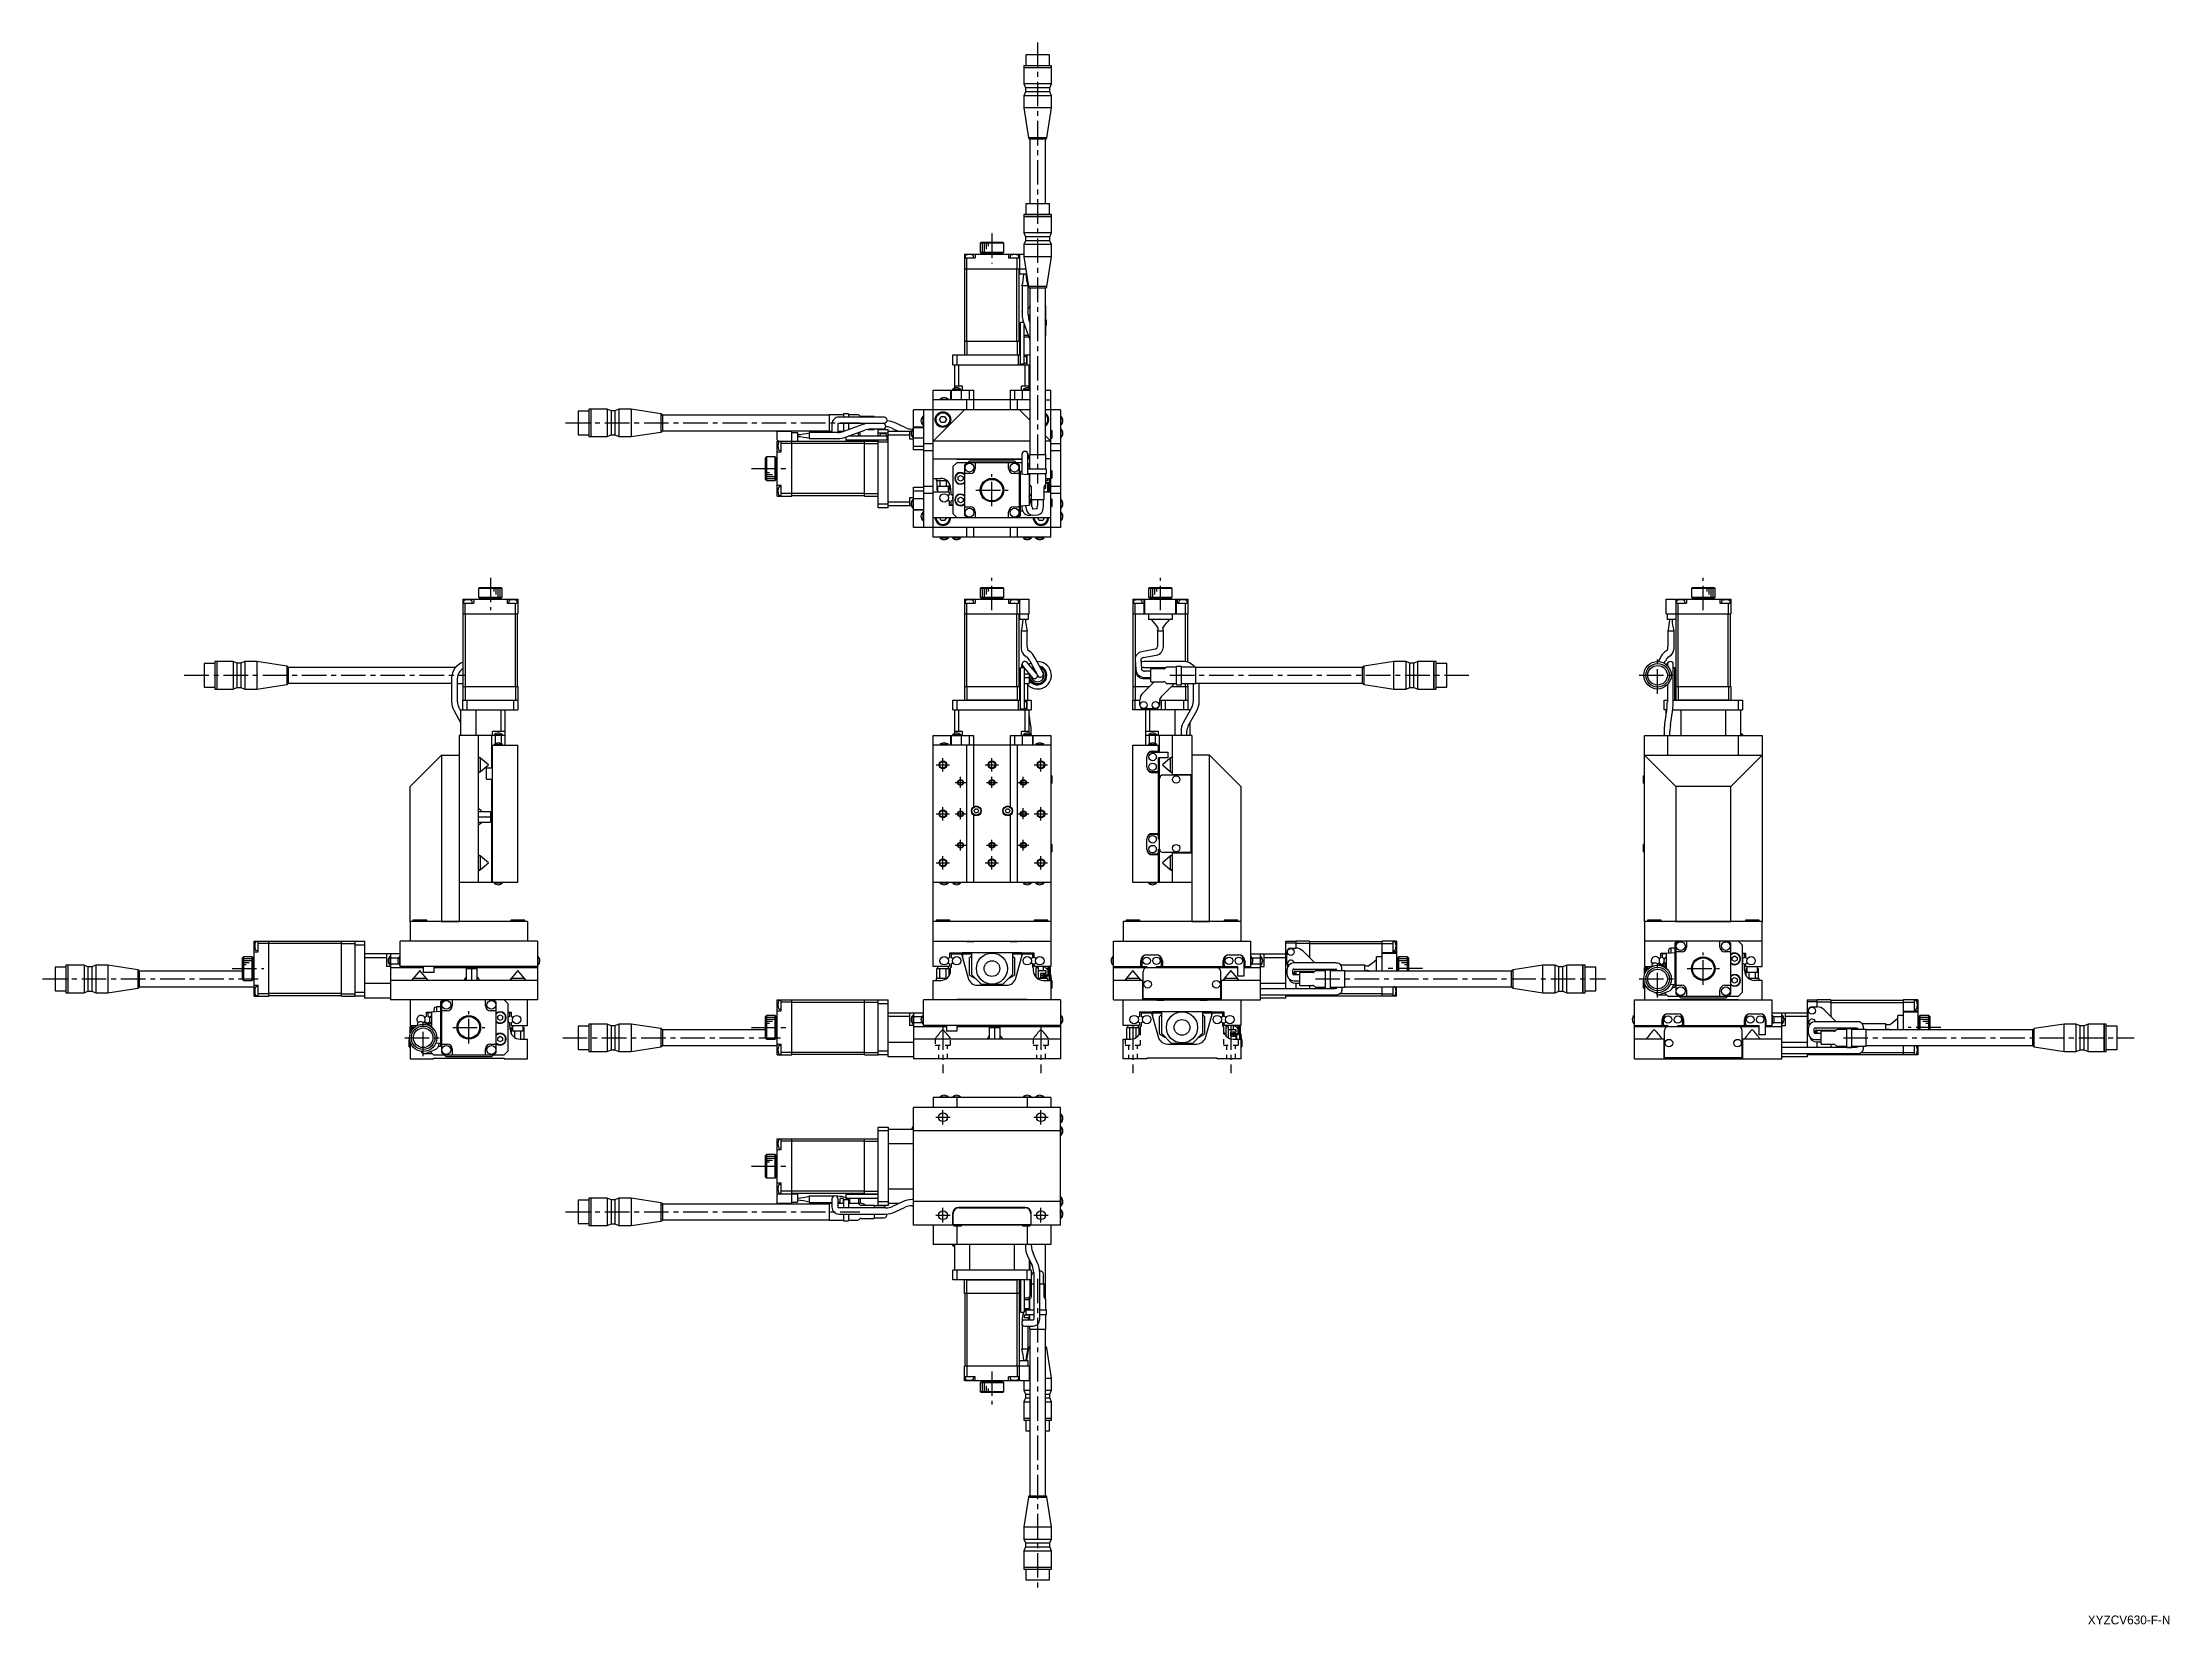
# Model space of a CAD drawing. Extents: x -671 to 414, y 17 to 824.
import ezdxf

# ---------------------------------------------------------------- set-up
doc = ezdxf.new("R2010")
doc.units = 0
doc.header["$LTSCALE"] = 10
doc.linetypes.add('CENTER', pattern=[2, 1.25, -0.25, 0.25, -0.25])
doc.linetypes.add('DOT', pattern=[0.5, 0.25, -0.25])
doc.layers.add('1', color=7, linetype='CONTINUOUS')
doc.styles.get("Standard").update_dxf_attribs({"font": 'FGP教科書体NT-M'})

msp = doc.modelspace()

# ---------------------------------------------------------------- texts
at = {"layer": '1', "color": 7}
msp.add_text('XYZCV630-F-N', height=4.5, dxfattribs=at).set_placement((372.084375, 16.993359))

# ---------------------------------------------------------------- linework, layer by layer
at = {"layer": '1', "color": 7, "linetype": 'CONTINUOUS'}
for p, q in [((-169.581362, 817.936177), (-169.581362, 812.436176)), ((-157.581366, 817.936177), (-169.581362, 817.936177)), ((-157.581366, 812.436176), (-157.581366, 817.936177)), ((-170.581363, 812.436176), (-170.581363, 811.436174)), ((-156.581365, 812.436176), (-170.581363, 812.436176)), ((-170.531363, 811.436174), (-170.581363, 811.386174)), ((-156.581365, 811.436174), (-170.581363, 811.436174)), ((-170.581363, 811.386174), (-170.581363, 803.129174)), ((-156.581365, 811.386174), (-170.581363, 811.386174)), ((-170.581363, 803.129174), (-169.731364, 801.129174)), ((-156.581365, 803.129174), (-170.581363, 803.129174)), ((-157.431364, 801.129174), (-156.581365, 803.129174)), ((-156.581365, 811.386174), (-156.631365, 811.436174)), ((-156.581365, 811.436174), (-156.581365, 812.436176)), ((-156.581365, 803.129174), (-156.581365, 811.386174)), ((-169.731364, 799.129174), (-170.581363, 797.129174)), ((-170.581363, 797.129174), (-170.581363, 790.936175)), ((-156.581365, 797.129174), (-170.581363, 797.129174)), ((-169.731364, 801.129174), (-169.731364, 799.129174)), ((-157.431364, 801.129174), (-169.731364, 801.129174)), ((-157.431364, 799.129174), (-169.731364, 799.129174)), ((-157.431364, 799.129174), (-157.431364, 801.129174)), ((-156.581365, 797.129174), (-157.431364, 799.129174)), ((-156.581365, 790.936175), (-156.581365, 797.129174)), ((-170.581363, 790.936175), (-168.26569, 775.702192)), ((-156.581365, 790.936175), (-170.581363, 790.936175)), ((-158.897039, 775.702192), (-156.581365, 790.936175)), ((-158.897039, 775.702192), (-168.26569, 775.702192)), ((-167.581364, 774.978518), (-167.581364, 741.936177)), ((-159.581364, 774.978518), (-167.581364, 774.978518)), ((-159.581364, 741.936177), (-159.581364, 774.978518)), ((-169.581362, 741.936177), (-169.581362, 736.436176)), ((-157.581366, 741.936177), (-169.581362, 741.936177)), ((-157.581366, 736.436176), (-157.581366, 741.936177)), ((-170.581363, 736.436176), (-170.581363, 735.436174)), ((-156.581365, 736.436176), (-170.581363, 736.436176)), ((-170.531363, 735.436174), (-170.581363, 735.386174)), ((-156.581365, 735.436174), (-170.581363, 735.436174)), ((-170.581363, 735.386174), (-170.581363, 727.129174)), ((-156.581365, 735.386174), (-170.581363, 735.386174)), ((-170.581363, 727.129174), (-169.731364, 725.129174)), ((-156.581365, 727.129174), (-170.581363, 727.129174)), ((-157.431364, 725.129174), (-156.581365, 727.129174)), ((-156.581365, 735.386174), (-156.631365, 735.436174)), ((-156.581365, 735.436174), (-156.581365, 736.436176)), ((-156.581365, 727.129174), (-156.581365, 735.386174)), ((-200.881364, 716.350388), (-172.881364, 716.350388)), ((-200.881364, 716.350388), (-200.881364, 708.850388)), ((-195.381364, 716.350388), (-195.381364, 714.350388)), ((-192.381364, 722.350388), (-192.881364, 721.850388)), ((-180.881364, 721.850388), (-192.881364, 721.850388)), ((-192.881364, 721.850388), (-192.881364, 717.350388)), ((-192.881364, 717.350388), (-180.881364, 717.350388)), ((-192.881364, 717.350388), (-192.381364, 716.850388)), ((-192.381364, 722.350388), (-181.381364, 722.350388)), ((-181.381364, 716.850388), (-192.381364, 716.850388)), ((-189.381364, 716.850388), (-189.381364, 716.350388)), ((-184.381364, 716.350388), (-184.381364, 716.850388)), ((-180.881364, 721.850388), (-181.381364, 722.350388)), ((-181.381364, 716.850388), (-180.881364, 717.350388)), ((-180.881364, 717.350388), (-180.881364, 721.850388)), ((-178.381364, 716.350388), (-178.381364, 714.350388)), ((-172.881364, 716.350388), (-172.881364, 706.050388)), ((-172.381364, 716.050388), (-172.881364, 716.050388)), ((-172.381364, 716.350388), (-172.381364, 716.050388)), ((-172.381364, 716.350388), (-170.581363, 716.350388)), ((-169.731364, 723.129174), (-170.581363, 721.129174)), ((-170.581363, 721.129174), (-170.581363, 714.936175)), ((-156.581365, 721.129174), (-170.581363, 721.129174)), ((-169.731364, 725.129174), (-169.731364, 723.129174)), ((-157.431364, 725.129174), (-169.731364, 725.129174)), ((-157.431364, 723.129174), (-169.731364, 723.129174)), ((-157.431364, 723.129174), (-157.431364, 725.129174)), ((-156.581365, 721.129174), (-157.431364, 723.129174)), ((-156.581365, 714.936175), (-156.581365, 721.129174)), ((-200.881364, 714.350388), (-195.381364, 714.350388)), ((-200.881364, 708.850388), (-169.65628, 708.850388)), ((-200.781364, 671.850388), (-200.781364, 708.850388)), ((-200.545163, 715.335668), (-200.631364, 714.350388)), ((-199.681364, 708.850388), (-199.681364, 714.350388)), ((-199.639943, 671.850388), (-199.639943, 708.850388)), ((-196.131364, 714.350388), (-196.217565, 715.335668)), ((-178.381364, 714.350388), (-172.881364, 714.350388)), ((-177.545163, 715.335668), (-177.631364, 714.350388)), ((-174.122785, 671.850388), (-174.122785, 708.850388)), ((-174.081364, 708.850388), (-174.081364, 714.350388)), ((-173.131364, 714.350388), (-173.217565, 715.335668)), ((-172.981364, 671.850388), (-172.981364, 708.850388)), ((-169.230661, 706.050388), (-172.881364, 706.050388)), ((-170.581363, 714.936175), (-168.26569, 699.702192)), ((-156.581365, 714.936175), (-170.581363, 714.936175)), ((-158.897039, 699.702192), (-156.581365, 714.936175)), ((-168.456364, 700.050388), (-171.581364, 700.050388)), ((-171.556364, 700.050388), (-171.556364, 685.513658)), ((-168.456364, 685.513658), (-168.456364, 700.050388)), ((-158.897039, 699.702192), (-168.26569, 699.702192)), ((-167.581364, 698.978518), (-167.581364, 613.936175)), ((-159.581364, 698.978518), (-167.581364, 698.978518)), ((-159.581364, 613.936175), (-159.581364, 698.978518)), ((-167.581364, 688.463466), (-168.456364, 688.463466)), ((-168.455029, 685.363466), (-167.581364, 685.363466)), ((-168.361401, 684.250388), (-167.881364, 684.250388)), ((-167.881364, 684.250388), (-167.881364, 682.600388)), ((-167.581364, 689.936175), (-167.781364, 689.936175)), ((-167.781364, 689.936175), (-167.781364, 688.463466)), ((-167.781364, 685.363466), (-167.781364, 682.600388)), ((-159.381364, 689.936175), (-159.581364, 689.936175)), ((-159.381364, 682.600388), (-159.381364, 689.936175)), ((-170.782311, 681.350388), (-172.381364, 681.350388)), ((-172.381364, 659.850388), (-172.381364, 681.350388)), ((-170.859814, 681.563325), (-167.581364, 672.555859)), ((-170.381364, 660.350388), (-170.381364, 680.248795)), ((-170.381364, 679.950388), (-170.272753, 679.950388)), ((-170.381364, 679.535067), (-170.121588, 679.535067)), ((-170.381364, 674.867633), (-168.422781, 674.867633)), ((-170.381364, 674.050388), (-168.125328, 674.050388)), ((-167.881364, 682.750388), (-167.991778, 682.750388)), ((-167.951364, 682.750388), (-167.951364, 682.63625)), ((-167.581364, 681.619652), (-167.946767, 682.623588)), ((-167.581364, 682.600388), (-167.938323, 682.600388)), ((-158.981364, 682.600388), (-159.581364, 682.600388)), ((-158.981364, 680.100388), (-159.581364, 680.100388)), ((-159.381364, 675.250388), (-159.381364, 680.100388)), ((-158.981364, 680.100388), (-158.981364, 682.600388)), ((-206.881364, 659.850388), (-206.881364, 664.850388)), ((-206.881364, 664.850388), (-172.381364, 664.850388)), ((-204.881364, 664.850388), (-204.881364, 659.850388)), ((-200.881364, 671.850388), (-200.881364, 664.850388)), ((-200.881364, 671.850388), (-172.881364, 671.850388)), ((-199.781364, 664.850388), (-199.681364, 664.950388)), ((-199.681364, 671.850388), (-199.681364, 664.950388)), ((-199.681364, 664.950388), (-174.081364, 664.950388)), ((-174.081364, 671.850388), (-174.081364, 664.950388)), ((-174.081364, 664.950388), (-173.981364, 664.850388)), ((-173.381364, 659.850388), (-173.381364, 664.850388)), ((-172.881364, 671.850388), (-172.881364, 664.850388)), ((-170.381364, 664.850388), (-167.581364, 664.850388)), ((-169.698577, 664.040652), (-170.381364, 664.100388)), ((-168.881364, 659.850388), (-168.881364, 664.850388)), ((-206.881364, 659.850388), (-167.581364, 659.850388)), ((-205.881364, 647.878815), (-205.881364, 659.850388)), ((-203.881364, 659.850388), (-203.881364, 648.850388)), ((-172.381364, 660.350388), (-170.381364, 660.350388)), ((-170.381364, 660.600388), (-169.698577, 660.660124)), ((-169.881364, 648.850388), (-169.881364, 659.850388)), ((-167.881364, 647.878815), (-167.881364, 659.850388)), ((-167.581364, 655.019155), (-167.881364, 654.375803)), ((-216.881364, 646.850388), (-196.381364, 646.850388)), ((-216.881364, 571.850388), (-216.881364, 646.850388)), ((-167.581364, 641.850388), (-216.881364, 641.850388)), ((-213.431364, 642.142636), (-213.431364, 641.850388)), ((-209.131364, 642.142636), (-213.431364, 642.142636)), ((-209.131364, 641.850388), (-209.131364, 642.142636)), ((-207.981364, 646.850388), (-207.981364, 641.850388)), ((-207.681364, 646.850388), (-207.681364, 641.850388)), ((-207.031364, 647.142636), (-207.031364, 646.850388)), ((-202.731364, 647.142636), (-207.031364, 647.142636)), ((-201.881364, 648.850388), (-205.881364, 648.850388)), ((-202.731364, 646.850388), (-202.731364, 647.142636)), ((-202.381364, 641.850388), (-202.381364, 646.850388)), ((-201.881364, 646.850388), (-201.881364, 648.850388)), ((-199.681364, 636.850388), (-199.681364, 641.850388)), ((-198.381364, 641.850388), (-198.381364, 646.850388)), ((-196.381364, 646.850388), (-196.381364, 641.850388)), ((-196.081364, 636.850388), (-196.081364, 641.850388)), ((-177.681364, 641.850388), (-177.681364, 636.850388)), ((-177.381364, 641.850388), (-177.381364, 646.850388)), ((-177.381364, 646.850388), (-167.581364, 646.850388)), ((-175.381364, 646.850388), (-175.381364, 641.850388)), ((-174.081364, 641.850388), (-174.081364, 636.850388)), ((-171.881364, 646.850388), (-171.881364, 648.850388)), ((-167.881364, 648.850388), (-171.881364, 648.850388)), ((-171.381364, 641.850388), (-171.381364, 646.850388)), ((-171.031364, 647.142636), (-171.031364, 646.850388)), ((-167.581364, 647.142636), (-171.031364, 647.142636)), ((-159.581364, 646.850388), (-156.881364, 646.850388)), ((-159.581364, 641.850388), (-156.881364, 641.850388)), ((-156.881364, 571.850388), (-156.881364, 646.850388)), ((-392.467152, 636.150386), (-397.967153, 636.150386)), ((-397.967153, 636.150386), (-397.967153, 624.15039)), ((-391.46715, 637.150387), (-392.467152, 637.150387)), ((-392.467152, 637.150387), (-392.467152, 623.150389)), ((-391.41715, 637.150387), (-391.46715, 637.100387)), ((-391.46715, 637.150387), (-391.46715, 623.150389)), ((-383.16015, 637.150387), (-391.41715, 637.150387)), ((-391.41715, 637.150387), (-391.41715, 623.150389)), ((-381.16015, 636.300388), (-383.16015, 637.150387)), ((-383.16015, 637.150387), (-383.16015, 623.150389)), ((-379.16015, 636.300388), (-381.16015, 636.300388)), ((-381.16015, 636.300388), (-381.16015, 624.000388)), ((-377.16015, 637.150387), (-379.16015, 636.300388)), ((-379.16015, 636.300388), (-379.16015, 624.000388)), ((-370.967151, 637.150387), (-377.16015, 637.150387)), ((-377.16015, 637.150387), (-377.16015, 623.150389)), ((-355.733168, 634.834714), (-370.967151, 637.150387)), ((-370.967151, 637.150387), (-370.967151, 623.150389)), ((-355.733168, 634.834714), (-355.733168, 625.466062)), ((-269.967151, 634.150388), (-355.009494, 634.150388)), ((-355.009494, 634.150388), (-355.009494, 626.150388)), ((-262.631364, 634.350388), (-269.967151, 634.350388)), ((-269.967151, 634.350388), (-269.967151, 625.950388)), ((-268.494442, 629.676571), (-268.494442, 625.275388)), ((-265.394442, 629.676571), (-265.394106, 629.688613)), ((-265.394442, 625.276723), (-265.394442, 629.676571)), ((-265.394106, 629.688613), (-265.390588, 629.717369)), ((-265.390588, 629.717369), (-265.384725, 629.741313)), ((-265.384725, 629.741313), (-265.377404, 629.762207)), ((-265.377404, 629.762207), (-265.369032, 629.780985)), ((-265.369032, 629.780985), (-265.359826, 629.798181)), ((-265.359826, 629.798181), (-265.349918, 629.814123)), ((-265.349918, 629.814123), (-265.339396, 629.829023)), ((-265.339396, 629.829023), (-265.328327, 629.843024)), ((-265.328327, 629.843024), (-265.316763, 629.856224)), ((-265.316763, 629.856224), (-265.304747, 629.868695)), ((-265.304747, 629.868695), (-265.290898, 629.881773)), ((-265.290898, 629.881773), (-265.276636, 629.894023)), ((-265.276636, 629.894023), (-265.262037, 629.905472)), ((-265.262037, 629.905472), (-265.247127, 629.916174)), ((-265.247127, 629.916174), (-265.231933, 629.926171)), ((-265.231933, 629.926171), (-265.216478, 629.935495)), ((-265.216478, 629.935495), (-265.200783, 629.944173)), ((-265.200783, 629.944173), (-265.184868, 629.952227)), ((-265.184868, 629.952227), (-265.168755, 629.959675)), ((-265.168755, 629.959675), (-265.152461, 629.966531)), ((-265.152461, 629.966531), (-265.136003, 629.972809)), ((-265.136003, 629.972809), (-265.119399, 629.978519)), ((-265.119399, 629.978519), (-265.102665, 629.983671)), ((-265.102665, 629.983671), (-265.085817, 629.988273)), ((-265.085817, 629.988273), (-265.068871, 629.992332)), ((-265.068871, 629.992332), (-265.05184, 629.995853)), ((-265.05184, 629.995853), (-265.034741, 629.998842)), ((-265.034741, 629.998842), (-265.017587, 630.001303)), ((-265.017587, 630.001303), (-265.000393, 630.00324)), ((-265.000393, 630.00324), (-264.983173, 630.004657)), ((-264.983173, 630.004657), (-264.965941, 630.005556)), ((-264.965941, 630.005556), (-264.949639, 630.005933)), ((-264.949639, 630.005933), (-264.944442, 630.005956)), ((-241.944442, 633.105956), (-264.944442, 633.105956)), ((-264.944442, 630.005956), (-241.944442, 630.005956)), ((-252.81273, 629.36712), (-262.654564, 625.784985)), ((-262.631364, 634.750388), (-262.631364, 633.105956)), ((-260.131364, 634.750388), (-262.631364, 634.750388)), ((-262.631364, 630.005956), (-262.631364, 625.793429)), ((-260.131364, 634.750388), (-260.131364, 633.105956)), ((-255.281364, 634.350388), (-260.131364, 634.350388)), ((-260.131364, 630.005956), (-260.131364, 626.703355)), ((-254.260044, 633.743281), (-254.574257, 634.057495)), ((-246.967151, 633.450388), (-253.552937, 633.450388)), ((-246.967151, 633.450388), (-246.967151, 633.105956)), ((-231.235542, 627.792087), (-236.280148, 630.144426)), ((-226.881364, 616.350388), (-226.881364, 636.850388)), ((-167.581364, 636.850388), (-226.881364, 636.850388)), ((-221.881364, 633.400388), (-222.173612, 633.400388)), ((-222.173612, 633.400388), (-222.173612, 629.100388)), ((-221.881364, 636.850388), (-221.881364, 576.850388)), ((-216.881364, 620.850388), (-200.881364, 636.850388)), ((-213.613415, 631.850388), (-212.74739, 633.350388)), ((-212.74739, 630.350388), (-213.613415, 631.850388)), ((-212.74739, 633.350388), (-211.015339, 633.350388)), ((-211.015339, 630.350388), (-212.74739, 630.350388)), ((-211.015339, 633.350388), (-210.149313, 631.850388)), ((-210.149313, 631.850388), (-211.015339, 630.350388)), ((-172.881364, 636.850388), (-167.581364, 631.550388)), ((-151.881364, 636.850388), (-159.581364, 636.850388)), ((-151.881364, 636.850388), (-151.881364, 576.850388)), ((-151.589117, 633.400388), (-151.881364, 633.400388)), ((-151.589117, 629.100388), (-151.589117, 633.400388)), ((-397.967153, 624.15039), (-392.467152, 624.15039)), ((-392.467152, 623.150389), (-391.46715, 623.150389)), ((-391.46715, 623.200389), (-391.41715, 623.150389)), ((-391.41715, 623.150389), (-383.16015, 623.150389)), ((-383.16015, 623.150389), (-381.16015, 624.000388)), ((-381.16015, 624.000388), (-379.16015, 624.000388)), ((-379.16015, 624.000388), (-377.16015, 623.150389)), ((-377.16015, 623.150389), (-370.967151, 623.150389)), ((-370.967151, 623.150389), (-355.733168, 625.466062)), ((-355.009494, 626.150388), (-269.967151, 626.150388)), ((-288.881364, 625.850388), (-296.381364, 625.850388)), ((-296.381364, 621.350388), (-296.381364, 625.850388)), ((-296.381364, 621.350388), (-296.081364, 621.350388)), ((-296.381364, 620.850388), (-286.081364, 620.850388)), ((-296.381364, 592.850388), (-296.381364, 620.850388)), ((-296.081364, 621.350388), (-296.081364, 620.850388)), ((-294.381364, 620.600388), (-295.366644, 620.514187)), ((-294.381364, 615.350388), (-294.381364, 620.850388)), ((-288.881364, 619.650388), (-294.381364, 619.650388)), ((-288.881364, 592.850388), (-288.881364, 625.850388)), ((-288.881364, 625.250388), (-286.081364, 625.250388)), ((-251.881364, 620.750388), (-288.881364, 620.750388)), ((-251.881364, 619.608967), (-288.881364, 619.608967)), ((-286.081364, 625.250388), (-286.081364, 620.850388)), ((-265.544634, 625.275388), (-280.081364, 625.275388)), ((-280.081364, 625.275388), (-280.081364, 622.150388)), ((-280.081364, 622.175388), (-265.544634, 622.175388)), ((-269.967151, 625.950388), (-268.494442, 625.950388)), ((-265.394442, 625.950388), (-262.631364, 625.950388)), ((-264.281364, 625.370351), (-264.281364, 625.850388)), ((-264.281364, 625.850388), (-262.631364, 625.850388)), ((-262.781364, 625.850388), (-262.781364, 625.739974)), ((-262.781364, 625.780388), (-262.667226, 625.780388)), ((-261.594301, 622.871938), (-251.752468, 626.454073)), ((-261.381364, 622.949441), (-261.381364, 621.350388)), ((-239.881364, 621.350388), (-261.381364, 621.350388)), ((-240.381364, 623.350388), (-260.279771, 623.350388)), ((-259.981364, 623.350388), (-259.981364, 623.458999)), ((-259.566043, 623.350388), (-259.566043, 623.610164)), ((-254.898609, 623.350388), (-254.898609, 625.308971)), ((-254.081364, 623.350388), (-254.081364, 625.606424)), ((-251.881364, 620.850388), (-244.881364, 620.850388)), ((-251.881364, 592.850388), (-251.881364, 620.850388)), ((-251.881364, 619.650388), (-244.981364, 619.650388)), ((-250.241395, 626.850388), (-246.967151, 626.850388)), ((-242.625667, 626.96367), (-248.862398, 626.96367)), ((-246.967151, 626.96367), (-246.967151, 626.850388)), ((-244.981364, 619.650388), (-244.881364, 619.750388)), ((-244.981364, 594.050388), (-244.981364, 619.650388)), ((-244.881364, 626.850388), (-239.881364, 626.850388)), ((-244.881364, 623.350388), (-244.881364, 626.850388)), ((-239.881364, 624.850388), (-244.881364, 624.850388)), ((-244.881364, 586.850388), (-244.881364, 621.350388)), ((-239.881364, 620.350388), (-244.881364, 620.350388)), ((-244.071628, 624.033175), (-244.131364, 623.350388)), ((-240.631364, 623.350388), (-240.6911, 624.033175)), ((-240.381364, 621.350388), (-240.381364, 623.350388)), ((-239.881364, 586.850388), (-239.881364, 626.850388)), ((-227.909791, 625.850388), (-239.881364, 625.850388)), ((-228.881364, 623.850388), (-239.881364, 623.850388)), ((-237.590264, 627.334871), (-234.406779, 625.850388)), ((-228.881364, 625.850388), (-228.881364, 621.850388)), ((-226.881364, 621.850388), (-228.881364, 621.850388)), ((-226.881364, 627.000388), (-227.664417, 627.000388)), ((-227.173612, 627.000388), (-227.173612, 622.700388)), ((-227.173612, 622.700388), (-226.881364, 622.700388)), ((-221.881364, 627.950388), (-226.881364, 627.950388)), ((-221.881364, 627.650388), (-226.881364, 627.650388)), ((-221.881364, 622.350388), (-226.881364, 622.350388)), ((-222.173612, 629.100388), (-221.881364, 629.100388)), ((-221.881364, 619.650388), (-216.881364, 619.650388)), ((-167.581364, 620.850388), (-216.881364, 620.850388)), ((-159.581364, 623.550388), (-156.881364, 620.850388)), ((-156.881364, 620.850388), (-159.581364, 620.850388)), ((-156.381364, 626.250388), (-156.881364, 626.250388)), ((-156.881364, 622.450388), (-156.381364, 622.450388)), ((-156.881364, 619.650388), (-151.881364, 619.650388)), ((-156.381364, 626.250388), (-156.381364, 622.450388)), ((-151.881364, 629.100388), (-151.589117, 629.100388)), ((-151.589117, 627.000388), (-151.881364, 627.000388)), ((-151.881364, 622.700388), (-151.589117, 622.700388)), ((-151.589117, 622.700388), (-151.589117, 627.000388)), ((-301.881364, 612.850388), (-302.381364, 612.350388)), ((-302.381364, 601.350388), (-302.381364, 612.350388)), ((-301.881364, 612.850388), (-301.881364, 600.850388)), ((-297.381364, 612.850388), (-301.881364, 612.850388)), ((-297.381364, 600.850388), (-297.381364, 612.850388)), ((-296.881364, 612.350388), (-297.381364, 612.850388)), ((-296.881364, 612.350388), (-296.881364, 601.350388)), ((-296.381364, 609.350388), (-296.881364, 609.350388)), ((-296.381364, 615.350388), (-294.381364, 615.350388)), ((-295.366644, 616.186589), (-294.381364, 616.100388)), ((-226.881364, 618.350388), (-221.881364, 618.350388)), ((-221.881364, 616.350388), (-226.881364, 616.350388)), ((-221.881364, 616.050388), (-216.881364, 616.050388)), ((-216.881364, 611.850388), (-171.563688, 611.850388)), ((-204.881364, 609.850388), (-206.881364, 607.850388)), ((-206.881364, 607.850388), (-206.881364, 583.850388)), ((-204.881364, 611.550388), (-204.881364, 611.850388)), ((-171.563688, 611.550388), (-204.881364, 611.550388)), ((-171.563688, 609.850388), (-204.881364, 609.850388)), ((-199.681364, 609.850388), (-200.881364, 608.650388)), ((-200.881364, 608.650388), (-200.881364, 583.050388)), ((-198.381364, 610.850388), (-199.381364, 609.850388)), ((-198.381364, 610.850388), (-175.381364, 610.850388)), ((-195.381364, 609.850388), (-195.381364, 606.850388)), ((-178.381364, 606.850388), (-178.381364, 609.850388)), ((-174.381364, 609.850388), (-175.381364, 610.850388)), ((-172.881364, 608.650388), (-174.081364, 609.850388)), ((-172.881364, 583.050388), (-172.881364, 608.650388)), ((-171.563688, 614.128906), (-171.563688, 604.008247)), ((-167.781364, 611.406713), (-168.614799, 614.517135)), ((-168.563688, 603.798467), (-168.563688, 614.128906)), ((-167.781364, 608.750388), (-168.563688, 609.532712)), ((-168.563688, 608.250388), (-167.881364, 608.250388)), ((-167.781364, 611.850388), (-167.900247, 611.850388)), ((-167.881364, 608.250388), (-167.881364, 606.600388)), ((-167.781364, 613.936175), (-167.781364, 606.600388)), ((-159.381364, 613.936175), (-167.781364, 613.936175)), ((-159.381364, 606.600388), (-159.381364, 613.936175)), ((-156.881364, 611.850388), (-159.381364, 611.850388)), ((-156.881364, 616.050388), (-151.881364, 616.050388)), ((-302.381364, 601.350388), (-301.881364, 600.850388)), ((-301.881364, 600.850388), (-297.381364, 600.850388)), ((-297.381364, 600.850388), (-296.881364, 601.350388)), ((-296.881364, 604.350388), (-296.381364, 604.350388)), ((-296.381364, 598.350388), (-294.381364, 598.350388)), ((-294.381364, 597.600388), (-295.366644, 597.514187)), ((-294.381364, 592.850388), (-294.381364, 598.350388)), ((-226.881364, 597.350388), (-221.881364, 597.350388)), ((-226.881364, 576.850388), (-226.881364, 597.350388)), ((-216.881364, 597.650388), (-221.881364, 597.650388)), ((-216.881364, 601.850388), (-212.981364, 601.850388)), ((-215.381364, 601.850388), (-215.381364, 600.850388)), ((-215.381364, 600.850388), (-209.981364, 600.850388)), ((-215.056791, 600.850388), (-215.056791, 595.850388)), ((-214.631364, 597.850388), (-209.131364, 597.850388)), ((-214.631364, 597.850388), (-214.631364, 594.850388)), ((-213.469077, 600.850388), (-213.469077, 597.850388)), ((-210.293651, 600.850388), (-210.293651, 597.850388)), ((-209.131364, 594.850388), (-209.131364, 597.850388)), ((-208.705938, 599.440154), (-208.705938, 595.850388)), ((-207.981364, 596.850388), (-207.981364, 595.350388)), ((-204.131364, 602.572076), (-202.881364, 603.293764)), ((-204.131364, 601.1287), (-204.131364, 602.572076)), ((-202.881364, 600.407012), (-204.131364, 601.1287)), ((-202.881364, 603.293764), (-201.631364, 602.572076)), ((-201.631364, 601.1287), (-202.881364, 600.407012)), ((-201.631364, 602.572076), (-201.631364, 601.1287)), ((-197.881364, 604.350388), (-200.881364, 604.350388)), ((-172.881364, 604.350388), (-175.881364, 604.350388)), ((-172.881364, 604.100388), (-167.881364, 603.750758)), ((-171.563688, 605.350388), (-172.381364, 605.350388)), ((-172.381364, 582.850388), (-172.381364, 605.350388)), ((-167.881364, 606.750388), (-168.563688, 606.750388)), ((-158.981364, 606.600388), (-168.563688, 606.600388)), ((-158.981364, 604.100388), (-168.563688, 604.100388)), ((-168.563688, 603.950388), (-167.881364, 603.950388)), ((-167.951364, 606.750388), (-167.951364, 606.600388)), ((-167.951364, 604.100388), (-167.951364, 603.950388)), ((-167.881364, 604.100388), (-167.881364, 587.950022)), ((-167.881364, 597.350388), (-167.093694, 598.138058)), ((-167.781364, 604.100388), (-167.781364, 599.250388)), ((-167.488471, 598.543281), (-167.174257, 598.229068)), ((-166.881364, 597.521961), (-166.881364, 590.936175)), ((-160.281364, 590.936175), (-160.281364, 597.521961)), ((-160.281364, 596.850388), (-159.381364, 596.850388)), ((-159.988471, 598.229068), (-159.674257, 598.543281)), ((-159.381364, 598.350388), (-159.867151, 598.350388)), ((-158.381364, 599.150388), (-159.386377, 599.150388)), ((-159.381364, 599.250388), (-159.381364, 604.100388)), ((-159.381364, 601.850388), (-156.881364, 601.850388)), ((-159.381364, 600.850388), (-158.381364, 600.850388)), ((-158.381364, 599.650388), (-159.381364, 599.650388)), ((-159.381364, 596.850388), (-159.381364, 598.350388)), ((-158.981364, 604.100388), (-158.981364, 606.600388)), ((-158.381364, 600.850388), (-158.381364, 601.850388)), ((-158.381364, 594.850388), (-158.381364, 599.150388)), ((-157.881364, 594.850388), (-157.881364, 599.150388)), ((-157.481364, 595.350388), (-157.481364, 601.850388)), ((-156.981364, 601.850388), (-156.981364, 595.350388)), ((-156.381364, 605.750388), (-156.881364, 605.750388)), ((-156.881364, 601.950388), (-156.381364, 601.950388)), ((-151.881364, 597.650388), (-156.881364, 597.650388)), ((-156.381364, 605.750388), (-156.381364, 601.950388)), ((-296.381364, 592.850388), (-288.881364, 592.850388)), ((-295.366644, 593.186589), (-294.381364, 593.100388)), ((-288.881364, 594.050388), (-294.381364, 594.050388)), ((-251.881364, 594.091809), (-288.881364, 594.091809)), ((-251.881364, 592.950388), (-288.881364, 592.950388)), ((-251.881364, 594.050388), (-244.981364, 594.050388)), ((-251.881364, 592.850388), (-244.881364, 592.850388)), ((-244.881364, 593.950388), (-244.981364, 594.050388)), ((-244.881364, 588.850388), (-239.881364, 588.850388)), ((-239.881364, 586.850388), (-244.881364, 586.850388)), ((-239.881364, 589.850388), (-228.881364, 589.850388)), ((-227.909791, 587.850388), (-239.881364, 587.850388)), ((-226.881364, 591.850388), (-228.881364, 591.850388)), ((-228.881364, 591.850388), (-228.881364, 587.850388)), ((-226.881364, 591.000388), (-227.173612, 591.000388)), ((-227.173612, 591.000388), (-227.173612, 586.700388)), ((-227.173612, 586.700388), (-226.881364, 586.700388)), ((-221.881364, 595.350388), (-226.881364, 595.350388)), ((-221.881364, 591.350388), (-226.881364, 591.350388)), ((-226.881364, 586.050388), (-221.881364, 586.050388)), ((-216.881364, 594.050388), (-221.881364, 594.050388)), ((-208.481364, 594.850388), (-216.881364, 594.850388)), ((-214.631364, 595.850388), (-215.056791, 595.850388)), ((-208.705938, 595.850388), (-209.131364, 595.850388)), ((-208.841459, 593.251028), (-208.481364, 593.458929)), ((-208.481364, 590.241847), (-208.841459, 590.449748)), ((-208.481364, 593.458929), (-208.481364, 594.850388)), ((-208.481364, 588.050388), (-208.481364, 590.241847)), ((-206.881364, 588.050388), (-208.481364, 588.050388)), ((-207.681364, 595.350388), (-207.981364, 595.350388)), ((-207.681364, 593.386668), (-207.681364, 595.350388)), ((-207.681364, 588.350388), (-207.681364, 590.314108)), ((-207.681364, 588.350388), (-206.881364, 588.350388)), ((-204.131364, 591.572076), (-202.881364, 592.293764)), ((-204.131364, 590.1287), (-204.131364, 591.572076)), ((-202.881364, 589.407012), (-204.131364, 590.1287)), ((-202.881364, 592.293764), (-201.631364, 591.572076)), ((-201.631364, 590.1287), (-202.881364, 589.407012)), ((-201.631364, 591.572076), (-201.631364, 590.1287)), ((-200.881364, 587.350388), (-197.881364, 587.350388)), ((-175.881364, 587.350388), (-172.881364, 587.350388)), ((-167.881364, 587.950018), (-172.881364, 587.600388)), ((-171.563688, 587.692529), (-171.563688, 587.466797)), ((-169.857126, 587.811863), (-169.450094, 586.292799)), ((-166.455724, 587.095138), (-167.881364, 592.415701)), ((-160.281364, 590.936175), (-166.881364, 590.936175)), ((-166.792067, 588.350388), (-166.681364, 588.350388)), ((-166.681364, 588.050388), (-166.711682, 588.050388)), ((-166.681364, 590.936175), (-166.681364, 587.93724)), ((-163.685669, 586.34762), (-166.032653, 586.120115)), ((-165.925224, 585.995041), (-165.995146, 586.070553)), ((-163.731364, 590.936175), (-163.731364, 587.801699)), ((-160.631364, 587.801699), (-160.631364, 590.936175)), ((-156.881364, 594.850388), (-160.281364, 594.850388)), ((-156.981364, 595.350388), (-157.481364, 595.350388)), ((-151.881364, 594.050388), (-156.881364, 594.050388)), ((-156.381364, 591.250388), (-156.881364, 591.250388)), ((-156.881364, 587.450388), (-156.381364, 587.450388)), ((-156.381364, 591.250388), (-156.381364, 587.450388)), ((-151.589117, 591.000388), (-151.881364, 591.000388)), ((-151.881364, 586.700388), (-151.589117, 586.700388)), ((-151.589117, 586.700388), (-151.589117, 591.000388)), ((-226.881364, 585.750388), (-221.881364, 585.750388)), ((-151.881364, 576.850388), (-226.881364, 576.850388)), ((-221.881364, 584.600388), (-222.173612, 584.600388)), ((-222.173612, 584.600388), (-222.173612, 580.300388)), ((-222.173612, 580.300388), (-221.881364, 580.300388)), ((-216.881364, 581.850388), (-156.881364, 581.850388)), ((-212.74739, 580.350388), (-213.613415, 581.850388)), ((-211.015339, 580.350388), (-212.74739, 580.350388)), ((-210.149313, 581.850388), (-211.015339, 580.350388)), ((-206.881364, 583.850388), (-204.881364, 581.850388)), ((-200.881364, 583.050388), (-199.681364, 581.850388)), ((-199.681364, 571.850388), (-199.681364, 576.850388)), ((-196.081364, 571.850388), (-196.081364, 576.850388)), ((-195.381364, 584.850388), (-195.381364, 581.850388)), ((-178.381364, 581.850388), (-178.381364, 584.850388)), ((-177.681364, 576.850388), (-177.681364, 571.850388)), ((-174.081364, 581.850388), (-172.881364, 583.050388)), ((-174.081364, 576.850388), (-174.081364, 571.850388)), ((-173.381364, 581.850388), (-172.381364, 582.850388)), ((-172.381364, 585.350388), (-171.172535, 585.350388)), ((-168.041521, 582.968019), (-167.886343, 582.977026)), ((-167.886343, 582.977026), (-167.731893, 582.994747)), ((-167.731893, 582.994747), (-167.672596, 583.003895)), ((-167.672596, 583.003895), (-167.021508, 583.11155)), ((-166.268977, 582.991112), (-166.139405, 582.996159)), ((-166.139405, 582.996159), (-166.075636, 583.001418)), ((-166.075636, 583.001418), (-163.386572, 583.262082)), ((-162.74739, 580.350388), (-163.613415, 581.850388)), ((-161.015339, 580.350388), (-162.74739, 580.350388)), ((-160.149313, 581.850388), (-161.015339, 580.350388)), ((-151.589117, 584.600388), (-151.881364, 584.600388)), ((-151.881364, 580.300388), (-151.589117, 580.300388)), ((-151.589117, 580.300388), (-151.589117, 584.600388)), ((-156.881364, 571.850388), (-216.881364, 571.850388)), ((-213.431364, 571.850388), (-213.431364, 571.55814)), ((-213.431364, 571.55814), (-209.131364, 571.55814)), ((-209.131364, 571.55814), (-209.131364, 571.850388)), ((-207.031364, 571.850388), (-207.031364, 571.55814)), ((-207.031364, 571.55814), (-202.731364, 571.55814)), ((-202.731364, 571.55814), (-202.731364, 571.850388)), ((-171.031364, 571.850388), (-171.031364, 571.55814)), ((-171.031364, 571.55814), (-166.731364, 571.55814)), ((-166.731364, 571.55814), (-166.731364, 571.850388)), ((-164.631364, 571.850388), (-164.631364, 571.55814)), ((-164.631364, 571.55814), (-160.331364, 571.55814)), ((-160.331364, 571.55814), (-160.331364, 571.850388)), ((-448.212316, 546.156465), (-448.712316, 545.656465)), ((-448.712316, 545.656465), (-448.712316, 541.156465)), ((-436.712316, 545.656465), (-448.712316, 545.656465)), ((-448.212316, 546.156465), (-437.212316, 546.156465)), ((-436.712316, 545.656465), (-437.212316, 546.156465)), ((-436.712316, 541.156465), (-436.712316, 545.656465)), ((-192.381364, 546.156465), (-192.881364, 545.656465)), ((-180.881364, 545.656465), (-192.881364, 545.656465)), ((-192.881364, 545.656465), (-192.881364, 541.156465)), ((-192.381364, 546.156465), (-181.381364, 546.156465)), ((-180.881364, 545.656465), (-181.381364, 546.156465)), ((-180.881364, 541.156465), (-180.881364, 545.656465)), ((-106.457431, 546.156465), (-106.957431, 545.656465)), ((-94.957431, 545.656465), (-106.957431, 545.656465)), ((-106.957431, 545.656465), (-106.957431, 541.156465)), ((-106.457431, 546.156465), (-95.457431, 546.156465)), ((-94.957431, 545.656465), (-95.457431, 546.156465)), ((-94.957431, 541.156465), (-94.957431, 545.656465)), ((170.430851, 546.156465), (169.930851, 545.656465)), ((181.930851, 545.656465), (169.930851, 545.656465)), ((169.930851, 545.656465), (169.930851, 541.156465)), ((170.430851, 546.156465), (181.430851, 546.156465)), ((181.930851, 545.656465), (181.430851, 546.156465)), ((181.930851, 541.156465), (181.930851, 545.656465)), ((-456.712316, 540.156465), (-428.712316, 540.156465)), ((-456.712316, 540.156465), (-456.712316, 532.656465)), ((-456.712316, 538.156465), (-451.212316, 538.156465)), ((-456.712316, 532.656465), (-428.712316, 532.656465)), ((-456.612316, 495.656465), (-456.612316, 532.656465)), ((-456.376115, 539.141744), (-456.462316, 538.156465)), ((-455.512316, 532.656465), (-455.512316, 538.156465)), ((-455.470895, 495.656465), (-455.470895, 532.656465)), ((-451.962316, 538.156465), (-452.048517, 539.141744)), ((-451.212316, 540.156465), (-451.212316, 538.156465)), ((-448.712316, 541.156465), (-448.212316, 540.656465)), ((-448.712316, 541.156465), (-436.712316, 541.156465)), ((-437.212316, 540.656465), (-448.212316, 540.656465)), ((-445.212316, 540.656465), (-445.212316, 540.156465)), ((-440.212316, 540.156465), (-440.212316, 540.656465)), ((-437.212316, 540.656465), (-436.712316, 541.156465)), ((-434.212316, 540.156465), (-434.212316, 538.156465)), ((-434.212316, 538.156465), (-428.712316, 538.156465)), ((-433.376115, 539.141744), (-433.462316, 538.156465)), ((-429.953738, 495.656465), (-429.953738, 532.656465)), ((-429.912316, 532.656465), (-429.912316, 538.156465)), ((-428.962316, 538.156465), (-429.048517, 539.141744)), ((-428.812316, 495.656465), (-428.812316, 532.656465)), ((-428.712316, 540.156465), (-428.712316, 532.656465)), ((-200.881364, 540.156465), (-172.881364, 540.156465)), ((-200.881364, 540.156465), (-200.881364, 532.656465)), ((-200.881364, 538.156465), (-195.381364, 538.156465)), ((-200.881364, 532.656465), (-167.881364, 532.656465)), ((-200.781364, 495.656465), (-200.781364, 532.656465)), ((-200.545163, 539.141744), (-200.631364, 538.156465)), ((-199.681364, 532.656465), (-199.681364, 538.156465)), ((-199.639943, 495.656465), (-199.639943, 532.656465)), ((-196.131364, 538.156465), (-196.217565, 539.141744)), ((-195.381364, 540.156465), (-195.381364, 538.156465)), ((-192.881364, 541.156465), (-180.881364, 541.156465)), ((-192.881364, 541.156465), (-192.381364, 540.656465)), ((-181.381364, 540.656465), (-192.381364, 540.656465)), ((-189.381364, 540.656465), (-189.381364, 540.156465)), ((-184.381364, 540.156465), (-184.381364, 540.656465)), ((-181.381364, 540.656465), (-180.881364, 541.156465)), ((-178.381364, 540.156465), (-178.381364, 538.156465)), ((-178.381364, 538.156465), (-172.881364, 538.156465)), ((-177.545163, 539.141744), (-177.631364, 538.156465)), ((-174.122785, 495.656465), (-174.122785, 532.656465)), ((-174.081364, 532.656465), (-174.081364, 538.156465)), ((-173.131364, 538.156465), (-173.217565, 539.141744)), ((-172.981364, 495.656465), (-172.981364, 532.656465)), ((-172.881364, 540.156465), (-172.881364, 529.856465)), ((-172.381364, 539.856465), (-172.881364, 539.856465)), ((-172.381364, 540.156465), (-172.381364, 539.856465)), ((-172.381364, 540.156465), (-167.881364, 540.156465)), ((-168.481364, 532.656465), (-168.481364, 529.856465)), ((-167.881364, 532.656465), (-167.881364, 540.156465)), ((-114.957431, 540.156465), (-86.957431, 540.156465)), ((-114.957431, 540.156465), (-114.957431, 532.656465)), ((-114.957431, 538.156465), (-109.457431, 538.156465)), ((-114.957431, 532.656465), (-86.957431, 532.656465)), ((-114.857431, 495.656465), (-114.857431, 532.656465)), ((-114.62123, 539.141744), (-114.707431, 538.156465)), ((-113.757431, 532.656465), (-113.757431, 538.156465)), ((-113.716009, 510.375739), (-113.716009, 532.656465)), ((-110.207431, 538.156465), (-110.293631, 539.141744)), ((-109.457431, 540.156465), (-109.457431, 538.156465)), ((-109.207431, 532.656465), (-109.207431, 539.856465)), ((-109.172467, 539.856465), (-109.207431, 539.856465)), ((-109.172467, 540.156465), (-109.172467, 539.856465)), ((-108.857796, 532.656465), (-108.857796, 540.156465)), ((-106.957431, 541.156465), (-94.957431, 541.156465)), ((-106.957431, 541.156465), (-106.457431, 540.656465)), ((-106.957431, 532.656465), (-106.957431, 529.856465)), ((-95.457431, 540.656465), (-106.457431, 540.656465)), ((-103.457431, 540.656465), (-103.457431, 540.156465)), ((-98.457431, 540.156465), (-98.457431, 540.656465)), ((-95.457431, 540.656465), (-94.957431, 541.156465)), ((-94.957431, 532.656465), (-94.957431, 529.856465)), ((-93.057065, 532.656465), (-93.057065, 540.156465)), ((-92.742394, 540.156465), (-92.742394, 539.856465)), ((-92.707431, 539.856465), (-92.742394, 539.856465)), ((-92.707431, 532.656465), (-92.707431, 539.856465)), ((-92.457431, 540.156465), (-92.457431, 538.156465)), ((-92.457431, 538.156465), (-86.957431, 538.156465)), ((-91.62123, 539.141744), (-91.707431, 538.156465)), ((-88.198852, 508.284945), (-88.198852, 532.656465)), ((-88.157431, 532.656465), (-88.157431, 538.156465)), ((-87.207431, 538.156465), (-87.293631, 539.141744)), ((-87.057431, 508.000451), (-87.057431, 532.656465)), ((-86.957431, 540.156465), (-86.957431, 532.656465)), ((156.930851, 532.656465), (156.930851, 540.156465)), ((156.930851, 540.156465), (161.430851, 540.156465)), ((156.930851, 532.656465), (189.930851, 532.656465)), ((157.530851, 532.656465), (157.530851, 529.856465)), ((161.430851, 540.156465), (161.430851, 539.856465)), ((161.930851, 539.856465), (161.430851, 539.856465)), ((161.930851, 540.156465), (161.930851, 529.856465)), ((161.930851, 540.156465), (189.930851, 540.156465)), ((161.930851, 538.156465), (167.430851, 538.156465)), ((162.030851, 495.656465), (162.030851, 532.656465)), ((162.267052, 539.141744), (162.180851, 538.156465)), ((163.130851, 532.656465), (163.130851, 538.156465)), ((163.172273, 495.656465), (163.172273, 532.656465)), ((166.680851, 538.156465), (166.594651, 539.141744)), ((167.430851, 540.156465), (167.430851, 538.156465)), ((169.930851, 541.156465), (181.930851, 541.156465)), ((169.930851, 541.156465), (170.430851, 540.656465)), ((181.430851, 540.656465), (170.430851, 540.656465)), ((173.430851, 540.656465), (173.430851, 540.156465)), ((178.430851, 540.156465), (178.430851, 540.656465)), ((181.430851, 540.656465), (181.930851, 541.156465)), ((184.430851, 540.156465), (184.430851, 538.156465)), ((184.430851, 538.156465), (189.930851, 538.156465)), ((185.267052, 539.141744), (185.180851, 538.156465)), ((188.68943, 495.656465), (188.68943, 532.656465)), ((188.730851, 532.656465), (188.730851, 538.156465)), ((189.680851, 538.156465), (189.594651, 539.141744)), ((189.830851, 495.656465), (189.830851, 532.656465)), ((189.930851, 540.156465), (189.930851, 532.656465)), ((-168.481364, 529.856465), (-172.881364, 529.856465)), ((-171.956364, 524.056465), (-168.856364, 524.056465)), ((-171.956364, 524.056465), (-171.956364, 516.073764)), ((-168.856364, 516.073764), (-168.856364, 524.056465)), ((-94.957431, 529.856465), (-106.957431, 529.856465)), ((-102.50743, 524.056465), (-99.40743, 524.056465)), ((-102.50743, 524.056465), (-102.50743, 516.073764)), ((-102.256319, 525.800583), (-102.209873, 525.683974)), ((-99.742001, 525.523054), (-99.70837, 525.673487)), ((-99.70837, 525.673487), (-99.668516, 525.780176)), ((-99.668516, 525.780176), (-99.584128, 525.921992)), ((-99.40743, 516.073764), (-99.40743, 524.056465)), ((161.930851, 529.856465), (157.530851, 529.856465)), ((157.905851, 524.056465), (157.905851, 516.073764)), ((157.905851, 524.056465), (161.005851, 524.056465)), ((161.005851, 516.073764), (161.005851, 524.056465)), ((-170.647551, 511.845305), (-170.637434, 511.838364)), ((-170.637434, 511.838364), (-168.876561, 510.638725)), ((-167.080211, 513.165962), (-168.89204, 514.400316)), ((-160.815946, 502.590041), (-164.859767, 510.116869)), ((-110.638791, 509.835926), (-110.574488, 509.940647)), ((-110.574488, 509.940647), (-110.502045, 510.027036)), ((-110.502045, 510.027036), (-110.423136, 510.100371)), ((-110.423136, 510.100371), (-110.328743, 510.169921)), ((-103.630362, 514.644143), (-110.392199, 513.409789)), ((-109.835502, 510.360184), (-103.073665, 511.594538)), ((-103.580136, 514.654371), (-103.630362, 514.644143)), ((-103.443486, 514.693266), (-103.580136, 514.654371)), ((-103.313248, 514.746472), (-103.443486, 514.693266)), ((-103.190634, 514.812737), (-103.313248, 514.746472)), ((153.909254, 510.116869), (152.959326, 508.348752)), ((156.129699, 513.165962), (156.121888, 513.160616)), ((157.697861, 514.234313), (156.129699, 513.165962)), ((157.875093, 510.60401), (159.686922, 511.838364)), ((-588.798105, 507.356463), (-588.798105, 495.356467)), ((-583.298104, 507.356463), (-588.798105, 507.356463)), ((-583.298104, 508.356464), (-583.298104, 494.356466)), ((-582.298102, 508.356464), (-583.298104, 508.356464)), ((-582.298102, 508.356464), (-582.298102, 494.356466)), ((-582.248102, 508.356464), (-582.298102, 508.306464)), ((-582.248102, 508.356464), (-582.248102, 494.356466)), ((-573.991102, 508.356464), (-582.248102, 508.356464)), ((-573.991102, 508.356464), (-573.991102, 494.356466)), ((-571.991102, 507.506465), (-573.991102, 508.356464)), ((-571.991102, 507.506465), (-571.991102, 495.206465)), ((-569.991102, 507.506465), (-571.991102, 507.506465)), ((-567.991102, 508.356464), (-569.991102, 507.506465)), ((-569.991102, 507.506465), (-569.991102, 495.206465)), ((-567.991102, 508.356464), (-567.991102, 494.356466)), ((-561.798103, 508.356464), (-567.991102, 508.356464)), ((-561.798103, 508.356464), (-561.798103, 494.356466)), ((-546.56412, 506.04079), (-561.798103, 508.356464)), ((-546.56412, 506.04079), (-546.56412, 496.672139)), ((-545.840446, 505.356465), (-545.840446, 497.356465)), ((-460.798103, 505.356465), (-545.840446, 505.356465)), ((-462.490834, 499.914795), (-462.490834, 487.790439)), ((-460.798103, 505.556465), (-460.798103, 505.005089)), ((-460.34863, 505.556465), (-460.798103, 505.556465)), ((-459.490834, 487.790439), (-459.490834, 499.914795)), ((-170.539444, 505.156465), (-172.381364, 505.156465)), ((-172.381364, 483.656465), (-172.381364, 505.156465)), ((-171.563688, 505.156465), (-171.563688, 506.914795)), ((-171.207798, 505.944737), (-166.325474, 500.186407)), ((-170.381364, 504.970021), (-170.381364, 484.156465)), ((-170.381364, 502.156465), (-167.99583, 502.156465)), ((-170.381364, 500.156465), (-167.881364, 500.156465)), ((-164.170282, 502.283418), (-168.919578, 507.884853)), ((-167.881364, 502.021461), (-167.881364, 497.106465)), ((-167.5906, 508.649717), (-163.546782, 501.122888)), ((-165.88788, 505.306318), (-166.470607, 504.996477)), ((-113.811534, 509.30268), (-113.55087, 504.297482)), ((-113.80949, 504.175033), (-113.643799, 502.993142)), ((-113.716009, 505.516169), (-113.716009, 507.46844)), ((-113.716009, 495.656465), (-113.716009, 503.508224)), ((-110.715729, 509.463906), (-110.714022, 509.571183)), ((-110.455065, 504.458708), (-110.715729, 509.463906)), ((-110.714022, 509.571183), (-110.691228, 509.699994)), ((-110.691228, 509.699994), (-110.638791, 509.835926)), ((-109.341022, 508.414795), (-110.652805, 508.252772)), ((-110.454539, 504.449618), (-110.455065, 504.458708)), ((-110.434994, 504.318317), (-110.454539, 504.449618)), ((-110.398622, 504.202032), (-110.434994, 504.318317)), ((-110.349601, 504.097191), (-110.398622, 504.202032)), ((-110.289965, 504.001132), (-110.349601, 504.097191)), ((-89.678913, 508.414795), (-109.341022, 508.414795)), ((-109.341022, 505.414795), (-98.070528, 505.414795)), ((-109.175331, 499.656465), (-105.871644, 499.656465)), ((-105.871644, 503.406465), (-109.006119, 503.406465)), ((-109.006119, 500.306465), (-105.871644, 500.306465)), ((-105.871644, 498.056465), (-105.871644, 504.656465)), ((-99.285858, 504.656465), (-105.871644, 504.656465)), ((-98.264537, 505.263571), (-98.578751, 504.949358)), ((-92.707431, 505.556465), (-97.557431, 505.556465)), ((-92.707431, 496.456465), (-92.707431, 505.856465)), ((-90.207431, 505.856465), (-92.707431, 505.856465)), ((-90.207431, 496.456465), (-90.207431, 505.856465)), ((-82.871644, 505.556465), (-90.207431, 505.556465)), ((-82.871644, 497.156465), (-82.871644, 505.556465)), ((2.170699, 505.356465), (-82.871644, 505.356465)), ((2.170699, 497.356465), (2.170699, 505.356465)), ((18.128356, 508.356464), (2.894373, 506.04079)), ((2.894373, 496.672139), (2.894373, 506.04079)), ((18.128356, 494.356466), (18.128356, 508.356464)), ((24.321355, 508.356464), (18.128356, 508.356464)), ((24.321355, 494.356466), (24.321355, 508.356464)), ((26.321355, 507.506465), (24.321355, 508.356464)), ((26.321355, 495.206465), (26.321355, 507.506465)), ((28.321355, 507.506465), (26.321355, 507.506465)), ((30.321355, 508.356464), (28.321355, 507.506465)), ((28.321355, 495.206465), (28.321355, 507.506465)), ((30.321355, 494.356466), (30.321355, 508.356464)), ((38.578355, 508.356464), (30.321355, 508.356464)), ((38.578355, 494.356466), (38.578355, 508.356464)), ((38.628355, 508.306464), (38.578355, 508.356464)), ((38.628355, 494.356466), (38.628355, 508.356464)), ((39.628357, 508.356464), (38.628355, 508.356464)), ((39.628357, 494.356466), (39.628357, 508.356464)), ((45.128358, 507.356463), (39.628357, 507.356463)), ((45.128358, 495.356467), (45.128358, 507.356463)), ((156.014105, 507.484562), (156.640089, 508.649716)), ((157.042124, 506.791596), (157.969065, 507.884853)), ((157.613175, 506.914795), (157.613175, 506.273418)), ((160.613175, 487.790439), (160.613175, 506.914795)), ((161.430851, 505.156465), (160.613175, 505.156465)), ((161.430851, 488.656465), (161.430851, 505.156465)), ((-588.798105, 495.356467), (-583.298104, 495.356467)), ((-583.298104, 494.356466), (-582.298102, 494.356466)), ((-582.298102, 494.406466), (-582.248102, 494.356466)), ((-582.248102, 494.356466), (-573.991102, 494.356466)), ((-573.991102, 494.356466), (-571.991102, 495.206465)), ((-571.991102, 495.206465), (-569.991102, 495.206465)), ((-569.991102, 495.206465), (-567.991102, 494.356466)), ((-567.991102, 494.356466), (-561.798103, 494.356466)), ((-561.798103, 494.356466), (-546.56412, 496.672139)), ((-545.840446, 497.356465), (-462.490834, 497.356465)), ((-459.490834, 497.156465), (-456.612316, 497.156465)), ((-456.712316, 495.656465), (-456.712316, 488.756465)), ((-456.712316, 495.656465), (-428.712316, 495.656465)), ((-456.712316, 488.756465), (-456.612316, 488.656465)), ((-456.712316, 483.656465), (-456.712316, 488.656465)), ((-456.712316, 488.656465), (-428.712316, 488.656465)), ((-455.512316, 495.656465), (-455.512316, 488.656465)), ((-454.712316, 488.656465), (-454.712316, 483.656465)), ((-430.712316, 483.656465), (-430.712316, 488.656465)), ((-429.912316, 495.656465), (-429.912316, 488.656465)), ((-428.812316, 488.656465), (-428.712316, 488.756465)), ((-428.712316, 495.656465), (-428.712316, 488.756465)), ((-428.712316, 488.656465), (-428.712316, 483.656465)), ((-206.881364, 483.656465), (-206.881364, 488.656465)), ((-206.881364, 488.656465), (-172.381364, 488.656465)), ((-204.881364, 488.656465), (-204.881364, 483.656465)), ((-200.881364, 495.656465), (-200.881364, 488.656465)), ((-200.881364, 495.656465), (-172.881364, 495.656465)), ((-199.781364, 488.656465), (-199.681364, 488.756465)), ((-199.681364, 495.656465), (-199.681364, 488.756465)), ((-199.681364, 488.756465), (-174.081364, 488.756465)), ((-174.081364, 495.656465), (-174.081364, 488.756465)), ((-174.081364, 488.756465), (-173.981364, 488.656465)), ((-173.381364, 483.656465), (-173.381364, 488.656465)), ((-172.881364, 495.656465), (-172.881364, 488.656465)), ((-170.381364, 497.106465), (-167.881364, 497.106465)), ((-170.381364, 488.656465), (-166.881364, 488.656465)), ((-168.881364, 483.656465), (-168.881364, 488.656465)), ((-168.563688, 488.656465), (-168.563688, 497.106465)), ((-167.881364, 498.63285), (-165.653145, 497.448085)), ((-167.881364, 498.066565), (-165.88788, 497.006611)), ((-166.881364, 488.656465), (-166.881364, 483.656465)), ((-114.957431, 495.656465), (-114.957431, 488.756465)), ((-114.957431, 495.656465), (-106.614285, 495.656465)), ((-114.957431, 488.756465), (-114.857431, 488.656465)), ((-114.957431, 483.656465), (-114.957431, 488.656465)), ((-114.957431, 488.656465), (-111.457431, 488.656465)), ((-113.957431, 488.656465), (-113.957431, 483.656465)), ((-113.757431, 495.656465), (-113.757431, 488.656465)), ((-111.457431, 486.156465), (-111.457431, 488.742251)), ((-109.992964, 492.277785), (-104.214285, 498.056465)), ((-105.871644, 498.056465), (-99.285858, 498.056465)), ((-101.457431, 488.25697), (-101.457431, 486.156465)), ((-101.430712, 488.656465), (-86.957431, 488.656465)), ((-93.850576, 497.106465), (-100.578751, 490.37829)), ((-100.457431, 483.656465), (-100.457431, 488.656465)), ((-98.578751, 497.763571), (-98.264537, 497.449358)), ((-98.457431, 488.656465), (-98.457431, 483.656465)), ((-97.978494, 497.249433), (-97.940185, 497.106465)), ((-97.940185, 497.106465), (-93.272752, 497.106465)), ((-97.557431, 497.156465), (-92.707431, 497.156465)), ((-95.300576, 495.656465), (-86.957431, 495.656465)), ((-93.272752, 497.106465), (-93.259354, 497.156465)), ((-92.707431, 496.456465), (-90.207431, 496.456465)), ((-90.207431, 497.156465), (-82.871644, 497.156465)), ((-89.557431, 497.106465), (-89.057431, 497.106465)), ((-88.957431, 483.656465), (-88.957431, 488.656465)), ((-88.198852, 495.656465), (-88.198852, 497.156465)), ((-88.157431, 495.656465), (-88.157431, 488.656465)), ((-87.057431, 495.656465), (-87.057431, 497.156465)), ((-87.057431, 488.656465), (-86.957431, 488.756465)), ((-86.957431, 495.656465), (-86.957431, 488.756465)), ((-86.957431, 488.656465), (-86.957431, 483.656465)), ((-84.178913, 497.156465), (-84.178913, 487.790439)), ((-82.871644, 497.356465), (2.170699, 497.356465)), ((-81.178913, 487.790439), (-81.178913, 497.356465)), ((2.894373, 496.672139), (18.128356, 494.356466)), ((18.128356, 494.356466), (24.321355, 494.356466)), ((24.321355, 494.356466), (26.321355, 495.206465)), ((26.321355, 495.206465), (28.321355, 495.206465)), ((28.321355, 495.206465), (30.321355, 494.356466)), ((30.321355, 494.356466), (38.578355, 494.356466)), ((38.578355, 494.356466), (38.628355, 494.406466)), ((38.628355, 494.356466), (39.628357, 494.356466)), ((39.628357, 495.356467), (45.128358, 495.356467)), ((155.930851, 483.656465), (155.930851, 488.656465)), ((155.930851, 488.656465), (157.613175, 488.656465)), ((157.613175, 496.439511), (157.613175, 487.790439)), ((160.613175, 488.656465), (195.930851, 488.656465)), ((161.930851, 495.656465), (161.930851, 488.656465)), ((161.930851, 495.656465), (189.930851, 495.656465)), ((163.030851, 488.656465), (163.130851, 488.756465)), ((163.130851, 495.656465), (163.130851, 488.756465)), ((163.130851, 488.756465), (188.730851, 488.756465)), ((188.730851, 495.656465), (188.730851, 488.756465)), ((188.730851, 488.756465), (188.830851, 488.656465)), ((189.930851, 495.656465), (189.930851, 488.656465)), ((193.930851, 483.656465), (193.930851, 488.656465)), ((195.930851, 488.656465), (195.930851, 483.656465)), ((-461.395021, 483.559851), (-457.712316, 476.956205)), ((-457.712316, 483.11563), (-458.774913, 485.021027)), ((-457.712316, 470.656465), (-457.712316, 483.656465)), ((-457.712316, 483.656465), (-428.712316, 483.656465)), ((-450.212316, 483.656465), (-450.212316, 470.656465)), ((-437.212316, 472.656465), (-437.212316, 483.656465)), ((-435.212316, 465.656465), (-435.212316, 483.656465)), ((-206.881364, 483.656465), (-166.881364, 483.656465)), ((-205.881364, 471.684892), (-205.881364, 483.656465)), ((-203.881364, 483.656465), (-203.881364, 472.656465)), ((-172.381364, 484.156465), (-170.381364, 484.156465)), ((-169.698577, 487.846728), (-170.381364, 487.906465)), ((-170.381364, 484.406465), (-169.698577, 484.466201)), ((-169.881364, 472.656465), (-169.881364, 483.656465)), ((-167.881364, 471.684892), (-167.881364, 483.656465)), ((-167.140562, 476.502503), (-167.881364, 481.460048)), ((-85.957431, 483.656465), (-114.957431, 483.656465)), ((-103.457431, 484.156465), (-109.457431, 484.156465)), ((-108.457431, 465.656465), (-108.457431, 483.656465)), ((-106.457431, 483.656465), (-106.457431, 472.656465)), ((-93.457431, 470.656465), (-93.457431, 483.656465)), ((-84.894833, 485.021027), (-89.361618, 477.011408)), ((-86.74151, 475.550233), (-82.274725, 483.559851)), ((-85.957431, 483.656465), (-85.957431, 483.11563)), ((157.25906, 483.656465), (155.930851, 483.656465)), ((157.38692, 484.512122), (156.190049, 476.502503)), ((156.930851, 481.460048), (156.930851, 483.656465)), ((159.157106, 476.059138), (160.353977, 484.068757)), ((160.292369, 483.656465), (195.930851, 483.656465)), ((164.430851, 483.656465), (164.430851, 470.656465)), ((187.430851, 470.656465), (187.430851, 483.656465)), ((194.930851, 483.656465), (194.930851, 470.656465)), ((-458.712316, 470.656465), (-458.712316, 375.656465)), ((-435.212316, 470.656465), (-458.712316, 470.656465)), ((-448.712316, 395.656465), (-448.712316, 470.656465)), ((-442.212316, 470.656465), (-442.212316, 453.906465)), ((-441.712316, 470.656465), (-441.712316, 472.656465)), ((-435.212316, 472.656465), (-441.712316, 472.656465)), ((-436.562316, 470.948712), (-440.862316, 470.948712)), ((-440.862316, 470.948712), (-440.862316, 470.656465)), ((-440.248596, 470.656465), (-440.248596, 466.433254)), ((-437.176036, 470.656465), (-437.176036, 466.433254)), ((-436.562316, 470.656465), (-436.562316, 470.948712)), ((-216.881364, 375.756465), (-216.881364, 470.656465)), ((-216.881364, 470.656465), (-196.381364, 470.656465)), ((-207.981364, 470.656465), (-207.981364, 465.656465)), ((-207.681364, 470.656465), (-207.681364, 465.656465)), ((-207.031364, 470.948712), (-207.031364, 470.656465)), ((-202.731364, 470.948712), (-207.031364, 470.948712)), ((-201.881364, 472.656465), (-205.881364, 472.656465)), ((-202.731364, 470.656465), (-202.731364, 470.948712)), ((-202.381364, 465.656465), (-202.381364, 470.656465)), ((-201.881364, 470.656465), (-201.881364, 472.656465)), ((-198.381364, 465.656465), (-198.381364, 470.656465)), ((-196.381364, 470.656465), (-196.381364, 465.656465)), ((-177.381364, 465.656465), (-177.381364, 470.656465)), ((-177.381364, 470.656465), (-156.881364, 470.656465)), ((-175.381364, 470.656465), (-175.381364, 465.656465)), ((-171.881364, 470.656465), (-171.881364, 472.656465)), ((-167.881364, 472.656465), (-171.881364, 472.656465)), ((-171.381364, 465.656465), (-171.381364, 470.656465)), ((-171.031364, 470.948712), (-171.031364, 470.656465)), ((-166.731364, 470.948712), (-171.031364, 470.948712)), ((-166.881364, 471.092533), (-166.881364, 472.78082)), ((-166.731364, 470.656465), (-166.731364, 470.948712)), ((-166.081364, 465.656465), (-166.081364, 470.656465)), ((-165.781364, 465.656465), (-165.781364, 470.656465)), ((-156.881364, 470.656465), (-156.881364, 375.756465)), ((-101.957431, 472.656465), (-108.457431, 472.656465)), ((-84.957431, 470.656465), (-108.457431, 470.656465)), ((-102.807431, 470.948712), (-107.107431, 470.948712)), ((-107.107431, 470.948712), (-107.107431, 470.656465)), ((-106.493711, 466.433254), (-106.493711, 470.656465)), ((-103.421151, 466.433254), (-103.421151, 470.656465)), ((-102.807431, 470.656465), (-102.807431, 470.948712)), ((-101.957431, 470.656465), (-101.957431, 472.656465)), ((-101.457431, 462.156465), (-101.457431, 470.656465)), ((-94.957431, 470.656465), (-94.957431, 450.456465)), ((-90.457431, 472.78082), (-90.457431, 470.656465)), ((-87.457431, 470.656465), (-87.457431, 472.78082)), ((-85.957431, 476.956205), (-85.957431, 470.656465)), ((-84.957431, 470.656465), (-84.957431, 375.656465)), ((145.930851, 375.756465), (145.930851, 470.656465)), ((145.930851, 470.656465), (205.930851, 470.656465)), ((155.930851, 470.948712), (155.780851, 470.948712)), ((155.780851, 470.948712), (155.780851, 470.656465)), ((155.930851, 472.78082), (155.930851, 470.656465)), ((157.930851, 460.656465), (157.930851, 470.656465)), ((158.930851, 470.656465), (158.930851, 472.78082)), ((193.930851, 460.656465), (193.930851, 470.656465)), ((196.080851, 470.948712), (194.930851, 470.948712)), ((196.080851, 470.656465), (196.080851, 470.948712)), ((205.930851, 470.656465), (205.930851, 375.756465)), ((-467.712316, 460.656465), (-483.712316, 444.656465)), ((-467.712316, 460.656465), (-458.712316, 460.656465)), ((-467.712316, 460.656465), (-467.712316, 375.756465)), ((-448.589798, 459.556465), (-448.712316, 459.398122)), ((-447.712316, 459.156465), (-448.712316, 459.156465)), ((-447.841138, 459.156656), (-448.589798, 459.556465)), ((-443.712316, 455.656465), (-447.712565, 459.062527)), ((-447.712536, 452.250424), (-443.712316, 455.656465)), ((-447.712316, 452.156465), (-447.712316, 459.156465)), ((-441.712316, 395.656465), (-441.712316, 465.656465)), ((-441.712316, 465.656465), (-428.712316, 465.656465)), ((-436.562316, 465.948712), (-440.862316, 465.948712)), ((-440.862316, 465.948712), (-440.862316, 465.656465)), ((-436.562316, 465.656465), (-436.562316, 465.948712)), ((-428.712316, 395.656465), (-428.712316, 465.656465)), ((-156.881364, 465.656465), (-216.881364, 465.656465)), ((-213.431364, 465.948712), (-213.431364, 465.656465)), ((-209.131364, 465.948712), (-213.431364, 465.948712)), ((-209.131364, 465.656465), (-209.131364, 465.948712)), ((-199.681364, 395.656465), (-199.681364, 465.656465)), ((-196.081364, 434.349636), (-196.081364, 465.656465)), ((-177.681364, 465.656465), (-177.681364, 434.349636)), ((-174.081364, 465.656465), (-174.081364, 395.656465)), ((-164.631364, 465.948712), (-164.631364, 465.656465)), ((-160.331364, 465.948712), (-164.631364, 465.948712)), ((-160.331364, 465.656465), (-160.331364, 465.948712)), ((-114.957431, 395.656465), (-114.957431, 465.656465)), ((-114.957431, 465.656465), (-101.957431, 465.656465)), ((-107.957431, 454.656465), (-107.957431, 459.656465)), ((-102.807431, 465.948712), (-107.107431, 465.948712)), ((-107.107431, 465.948712), (-107.107431, 465.656465)), ((-105.457431, 462.156465), (-97.157431, 462.156465)), ((-104.957431, 462.656465), (-101.957431, 462.656465)), ((-102.807431, 465.656465), (-102.807431, 465.948712)), ((-101.957431, 462.156465), (-101.957431, 465.656465)), ((-101.957431, 417.656465), (-101.957431, 459.156465)), ((-97.157431, 459.156465), (-101.957431, 459.156465)), ((-101.457431, 412.856465), (-101.457431, 459.156465)), ((-95.95721, 459.062506), (-99.957431, 455.656465)), ((-99.957431, 455.656465), (-95.957182, 452.250402)), ((-97.157431, 462.156465), (-97.157431, 459.156465)), ((-95.957431, 459.156465), (-95.957431, 452.156465)), ((-94.957431, 459.156465), (-95.957431, 459.156465)), ((-95.079948, 459.556465), (-95.828634, 459.156637)), ((-94.957431, 459.398122), (-95.079948, 459.556465)), ((-75.957431, 460.656465), (-84.957431, 460.656465)), ((-75.957431, 375.756465), (-75.957431, 460.656465)), ((-59.957431, 444.656465), (-75.957431, 460.656465)), ((145.930851, 460.656465), (205.930851, 460.656465)), ((161.930851, 444.656465), (145.930851, 460.656465)), ((205.930851, 460.656465), (189.930851, 444.656465)), ((-448.712316, 452.156465), (-447.712316, 452.156465)), ((-448.712316, 451.914807), (-448.589799, 451.756465)), ((-448.589799, 451.756465), (-447.841112, 452.156292)), ((-444.712316, 448.406465), (-444.712316, 453.906465)), ((-441.712316, 453.906465), (-444.712316, 453.906465)), ((-444.712316, 448.406465), (-441.712316, 448.406465)), ((-442.212316, 448.406465), (-442.212316, 395.656465)), ((-156.381364, 450.056465), (-156.881364, 450.056465)), ((-156.881364, 446.256465), (-156.381364, 446.256465)), ((-156.381364, 450.056465), (-156.381364, 446.256465)), ((-102.957431, 452.156465), (-105.457431, 452.156465)), ((-101.957431, 451.656465), (-104.957431, 451.656465)), ((-85.457431, 450.456465), (-99.457431, 450.456465)), ((-95.957431, 452.156465), (-94.957431, 452.156465)), ((-95.828609, 452.156273), (-95.079949, 451.756465)), ((-95.079949, 451.756465), (-94.957431, 451.914807)), ((-94.957431, 450.656465), (-84.957431, 450.656465)), ((-86.457431, 450.656465), (-86.457431, 450.456465)), ((-85.457431, 450.456465), (-85.457431, 410.856465)), ((145.430851, 446.256465), (145.430851, 450.056465)), ((145.930851, 450.056465), (145.430851, 450.056465)), ((145.430851, 446.256465), (145.930851, 446.256465)), ((-483.712316, 375.756465), (-483.712316, 444.656465)), ((-59.957431, 444.656465), (-59.957431, 375.756465)), ((189.930851, 444.656465), (161.930851, 444.656465)), ((161.930851, 444.656465), (161.930851, 375.756465)), ((189.930851, 375.756465), (189.930851, 444.656465)), ((-448.589798, 433.056465), (-448.712316, 432.898122)), ((-448.712316, 431.906465), (-442.712316, 431.906465)), ((-448.712316, 429.156465), (-442.712316, 429.156465)), ((-448.712316, 426.406465), (-442.712316, 426.406465)), ((-448.712316, 425.414807), (-448.589799, 425.256465)), ((-448.589799, 425.256465), (-448.455131, 425.286482)), ((-448.49418, 433.039744), (-448.589798, 433.056465)), ((-448.361175, 432.985484), (-448.49418, 433.039744)), ((-442.712316, 431.906465), (-442.712316, 426.406465)), ((-196.081364, 395.656465), (-196.081364, 429.963293)), ((-196.036065, 432.156465), (-195.458714, 433.156465)), ((-195.458714, 431.156465), (-196.036065, 432.156465)), ((-195.458714, 433.156465), (-194.304014, 433.156465)), ((-194.304014, 431.156465), (-195.458714, 431.156465)), ((-194.304014, 433.156465), (-193.726664, 432.156465)), ((-193.726664, 432.156465), (-194.304014, 431.156465)), ((-180.036065, 432.156465), (-179.458714, 433.156465)), ((-179.458714, 431.156465), (-180.036065, 432.156465)), ((-179.458714, 433.156465), (-178.304014, 433.156465)), ((-178.304014, 431.156465), (-179.458714, 431.156465)), ((-178.304014, 433.156465), (-177.726664, 432.156465)), ((-177.726664, 432.156465), (-178.304014, 431.156465)), ((-177.681364, 429.963293), (-177.681364, 395.656465)), ((-156.381364, 415.056465), (-156.881364, 415.056465)), ((-156.381364, 415.056465), (-156.381364, 411.256465)), ((-107.957431, 412.656465), (-107.957431, 417.656465)), ((-102.957431, 420.156465), (-105.457431, 420.156465)), ((-104.957431, 420.656465), (-101.957431, 420.656465)), ((-101.457431, 417.656465), (-101.957431, 417.656465)), ((-101.957431, 412.656465), (-101.447405, 412.656465)), ((-101.957431, 395.656465), (-101.957431, 412.656465)), ((-101.457431, 395.656465), (-101.457431, 412.656465)), ((145.430851, 411.256465), (145.430851, 415.056465)), ((145.930851, 415.056465), (145.430851, 415.056465)), ((-448.589813, 409.556465), (-448.712316, 409.398122)), ((-447.712316, 409.156465), (-448.712316, 409.156465)), ((-448.712316, 402.156465), (-447.712316, 402.156465)), ((-448.712316, 401.914807), (-448.589795, 401.756465)), ((-447.840999, 409.156556), (-448.589813, 409.556465)), ((-448.589795, 401.756465), (-447.841005, 402.156369)), ((-443.712316, 405.656465), (-447.712474, 409.06246)), ((-447.712444, 402.250492), (-443.712316, 405.656465)), ((-447.712316, 402.156465), (-447.712316, 409.156465)), ((-156.881364, 411.256465), (-156.381364, 411.256465)), ((-105.457431, 410.156465), (-102.957431, 410.156465)), ((-101.957431, 409.656465), (-104.957431, 409.656465)), ((-95.957169, 409.062537), (-99.957431, 405.656465)), ((-99.957431, 405.656465), (-95.957377, 402.250548)), ((-85.457431, 410.856465), (-99.457431, 410.856465)), ((-95.957431, 409.156465), (-95.957431, 402.156465)), ((-94.957431, 409.156465), (-95.957431, 409.156465)), ((-95.957431, 402.156465), (-94.957431, 402.156465)), ((-95.079941, 409.556465), (-95.828766, 409.156542)), ((-95.828247, 402.156013), (-95.079938, 401.756465)), ((-94.957431, 409.398122), (-95.079941, 409.556465)), ((-95.079938, 401.756465), (-94.957431, 401.914807)), ((-94.957431, 410.856465), (-94.957431, 395.656465)), ((-84.957431, 410.656465), (-94.957431, 410.656465)), ((-86.457431, 410.856465), (-86.457431, 410.656465)), ((145.430851, 411.256465), (145.930851, 411.256465)), ((-428.712316, 395.656465), (-458.712316, 395.656465)), ((-440.862316, 395.656465), (-440.862316, 395.364217)), ((-440.862316, 395.364217), (-436.562316, 395.364217)), ((-436.562316, 395.364217), (-436.562316, 395.656465)), ((-156.881364, 395.656465), (-216.881364, 395.656465)), ((-213.431364, 395.656465), (-213.431364, 395.364217)), ((-213.431364, 395.364217), (-209.131364, 395.364217)), ((-209.131364, 395.364217), (-209.131364, 395.656465)), ((-207.031364, 395.656465), (-207.031364, 395.364217)), ((-207.031364, 395.364217), (-202.731364, 395.364217)), ((-202.731364, 395.364217), (-202.731364, 395.656465)), ((-171.031364, 395.656465), (-171.031364, 395.364217)), ((-171.031364, 395.364217), (-166.731364, 395.364217)), ((-166.731364, 395.364217), (-166.731364, 395.656465)), ((-164.631364, 395.656465), (-164.631364, 395.364217)), ((-164.631364, 395.364217), (-160.331364, 395.364217)), ((-160.331364, 395.364217), (-160.331364, 395.656465)), ((-84.957431, 395.656465), (-114.957431, 395.656465)), ((-107.107431, 395.656465), (-107.107431, 395.364217)), ((-107.107431, 395.364217), (-102.807431, 395.364217)), ((-102.807431, 395.364217), (-102.807431, 395.656465)), ((-483.712316, 375.756465), (-483.612316, 375.656465)), ((-423.712316, 375.656465), (-483.712316, 375.656465)), ((-483.712316, 375.656465), (-483.712316, 365.656465)), ((-475.212316, 376.318922), (-482.212316, 376.318922)), ((-482.212316, 376.318922), (-482.212316, 375.656465)), ((-475.212316, 375.656465), (-475.212316, 376.318922)), ((-467.812316, 375.656465), (-467.712316, 375.756465)), ((-467.712316, 375.756465), (-458.712316, 375.756465)), ((-425.212316, 376.318922), (-432.212316, 376.318922)), ((-432.212316, 376.318922), (-432.212316, 375.656465)), ((-425.212316, 375.656465), (-425.212316, 376.318922)), ((-423.712316, 375.656465), (-423.712316, 365.656465)), ((-216.881364, 375.756465), (-216.781364, 375.656465)), ((-156.881364, 375.656465), (-216.881364, 375.656465)), ((-216.881364, 352.656465), (-216.881364, 375.656465)), ((-208.381364, 376.318922), (-215.381364, 376.318922)), ((-215.381364, 376.318922), (-215.381364, 375.656465)), ((-208.381364, 375.656465), (-208.381364, 376.318922)), ((-158.381364, 376.318922), (-165.381364, 376.318922)), ((-165.381364, 376.318922), (-165.381364, 375.656465)), ((-158.381364, 375.656465), (-158.381364, 376.318922)), ((-156.981364, 375.656465), (-156.881364, 375.756465)), ((-156.881364, 375.656465), (-156.881364, 352.656465)), ((-59.957431, 375.656465), (-119.957431, 375.656465)), ((-119.957431, 375.656465), (-119.957431, 365.656465)), ((-111.457431, 376.318922), (-118.457431, 376.318922)), ((-118.457431, 376.318922), (-118.457431, 375.656465)), ((-111.457431, 375.656465), (-111.457431, 376.318922)), ((-84.957431, 375.756465), (-75.957431, 375.756465)), ((-75.957431, 375.756465), (-75.857431, 375.656465)), ((-61.457431, 376.318922), (-68.457431, 376.318922)), ((-68.457431, 376.318922), (-68.457431, 375.656465)), ((-61.457431, 375.656465), (-61.457431, 376.318922)), ((-60.057431, 375.656465), (-59.957431, 375.756465)), ((-59.957431, 375.656465), (-59.957431, 365.656465)), ((145.930851, 375.756465), (146.030851, 375.656465)), ((205.930851, 375.656465), (145.930851, 375.656465)), ((145.930851, 375.656465), (145.930851, 352.656465)), ((147.430851, 376.318922), (147.430851, 375.656465)), ((154.430851, 376.318922), (147.430851, 376.318922)), ((154.430851, 375.656465), (154.430851, 376.318922)), ((161.830851, 375.656465), (161.930851, 375.756465)), ((161.930851, 375.756465), (189.930851, 375.756465)), ((189.930851, 375.756465), (190.030851, 375.656465)), ((197.430851, 376.318922), (197.430851, 375.656465)), ((204.430851, 376.318922), (197.430851, 376.318922)), ((204.430851, 375.656465), (204.430851, 376.318922)), ((205.830851, 375.656465), (205.930851, 375.756465)), ((205.930851, 352.656465), (205.930851, 375.656465)), ((-563.212316, 337.656465), (-563.212316, 365.656465)), ((-563.212316, 365.656465), (-555.712316, 365.656465)), ((-563.212316, 360.156465), (-561.212316, 360.156465)), ((-561.212316, 365.406465), (-562.197596, 365.320264)), ((-562.197596, 360.992665), (-561.212316, 360.906465)), ((-561.212316, 360.156465), (-561.212316, 365.656465)), ((-555.712316, 364.456465), (-561.212316, 364.456465)), ((-555.712316, 337.656465), (-555.712316, 365.656465)), ((-518.712316, 365.556465), (-555.712316, 365.556465)), ((-518.712316, 364.415043), (-555.712316, 364.415043)), ((-518.712316, 365.656465), (-511.812316, 365.656465)), ((-518.712316, 337.656465), (-518.712316, 365.656465)), ((-518.712316, 364.456465), (-511.712316, 364.456465)), ((-511.712316, 365.556465), (-511.812316, 365.656465)), ((-511.712316, 365.656465), (-506.712316, 365.656465)), ((-511.712316, 337.656465), (-511.712316, 365.656465)), ((-506.712316, 363.656465), (-511.712316, 363.656465)), ((-506.712316, 336.656465), (-506.712316, 365.656465)), ((-488.712316, 359.156465), (-506.712316, 359.156465)), ((-495.712316, 359.156465), (-495.712316, 352.656465)), ((-493.712316, 359.156465), (-493.712316, 335.656465)), ((-488.712316, 352.656465), (-488.712316, 365.656465)), ((-418.712316, 365.656465), (-488.712316, 365.656465)), ((-418.712316, 365.656465), (-418.712316, 335.656465)), ((-216.881364, 365.656465), (-156.881364, 365.656465)), ((-201.881364, 359.456465), (-208.481364, 359.456465)), ((-208.481364, 359.456465), (-208.481364, 357.265005)), ((-207.681364, 359.156465), (-207.681364, 357.192745)), ((-207.681364, 359.156465), (-197.381364, 359.156465)), ((-206.881364, 359.156465), (-206.881364, 359.456465)), ((-202.381364, 359.156465), (-199.087171, 346.862369)), ((-171.881364, 359.656465), (-201.881364, 359.656465)), ((-201.881364, 359.656465), (-201.881364, 359.456465)), ((-201.881364, 359.156465), (-201.881364, 357.290439)), ((-199.681364, 365.306465), (-199.681364, 365.656465)), ((-196.081364, 365.306465), (-199.681364, 365.306465)), ((-197.381364, 358.156465), (-198.381364, 357.156465)), ((-197.381364, 359.656465), (-197.381364, 348.656465)), ((-197.131364, 365.656465), (-197.131364, 365.306465)), ((-196.081364, 365.656465), (-196.081364, 365.306465)), ((-177.681364, 365.306465), (-177.681364, 365.656465)), ((-174.081364, 365.306465), (-177.681364, 365.306465)), ((-176.631364, 365.306465), (-176.631364, 365.656465)), ((-176.381364, 359.656465), (-176.381364, 348.656465)), ((-176.381364, 359.156465), (-166.081364, 359.156465)), ((-175.381364, 357.156465), (-176.381364, 358.156465)), ((-174.675557, 346.862369), (-171.381364, 359.156465)), ((-174.081364, 365.656465), (-174.081364, 365.306465)), ((-172.381364, 359.656445), (-172.381364, 359.156465)), ((-171.881364, 359.456465), (-171.881364, 359.656465)), ((-165.281364, 359.456465), (-171.881364, 359.456465)), ((-171.881364, 359.156465), (-171.881364, 357.290439)), ((-170.381364, 359.156465), (-170.381364, 359.456465)), ((-167.881364, 359.456465), (-167.881364, 359.156465)), ((-166.081364, 357.192745), (-166.081364, 359.156465)), ((-165.281364, 357.265005), (-165.281364, 359.456465)), ((-124.957431, 335.656465), (-124.957431, 365.656465)), ((-124.957431, 365.656465), (-54.957431, 365.656465)), ((-107.957431, 358.656465), (-102.957431, 358.656465)), ((-65.957431, 358.656465), (-60.957431, 358.656465)), ((-54.957431, 365.656465), (-54.957431, 352.656465)), ((-54.957431, 359.156465), (-36.957431, 359.156465)), ((-49.957431, 335.656465), (-49.957431, 359.156465)), ((-47.957431, 352.656465), (-47.957431, 359.156465)), ((-36.957431, 365.656465), (-31.957431, 365.656465)), ((-36.957431, 341.406465), (-36.957431, 365.656465)), ((-31.957431, 364.656465), (-36.957431, 364.656465)), ((-36.457431, 354.156465), (-36.457431, 360.156465)), ((-34.457431, 362.156465), (-31.871644, 362.156465)), ((-31.857431, 365.656465), (-31.957431, 365.556465)), ((-31.957431, 365.656465), (-31.957431, 362.156465)), ((-24.957431, 364.456465), (-31.957431, 364.456465)), ((-24.957431, 365.656465), (-31.857431, 365.656465)), ((-28.33611, 360.691999), (-22.180878, 354.536767)), ((-24.957431, 365.656465), (-24.957431, 357.313319)), ((-24.957431, 365.556465), (12.042569, 365.556465)), ((-24.957431, 364.415043), (12.042569, 364.415043)), ((12.042569, 365.656465), (12.042569, 350.356465)), ((19.542569, 365.656465), (12.042569, 365.656465)), ((12.042569, 364.456465), (17.542569, 364.456465)), ((12.042569, 359.906465), (19.242569, 359.906465)), ((12.042569, 359.556831), (19.542569, 359.556831)), ((17.542569, 365.656465), (17.542569, 360.156465)), ((18.527849, 365.320264), (17.542569, 365.406465)), ((17.542569, 360.906465), (18.527849, 360.992665)), ((19.542569, 360.156465), (17.542569, 360.156465)), ((19.242569, 359.871501), (19.242569, 359.906465)), ((19.542569, 359.871501), (19.242569, 359.871501)), ((19.542569, 365.656465), (19.542569, 350.356465)), ((205.930851, 365.656465), (145.930851, 365.656465)), ((154.330851, 359.456465), (156.930851, 359.456465)), ((154.330851, 357.265005), (154.330851, 359.456465)), ((155.130851, 357.192745), (155.130851, 359.156465)), ((156.930851, 359.156465), (155.130851, 359.156465)), ((156.930851, 359.556825), (161.930851, 359.906465)), ((156.930851, 359.556831), (156.930851, 351.880049)), ((159.430851, 361.906465), (158.748064, 361.846728)), ((161.430851, 362.156465), (159.430851, 362.156465)), ((159.430851, 362.156465), (159.430851, 359.731648)), ((162.430851, 365.656465), (161.430851, 364.656465)), ((161.430851, 364.656465), (161.430851, 342.156465)), ((163.130851, 365.656465), (161.930851, 364.456465)), ((161.930851, 364.456465), (161.930851, 338.856465)), ((164.930851, 360.156465), (161.930851, 360.156465)), ((167.430851, 365.656465), (167.430851, 362.656465)), ((184.430851, 362.656465), (184.430851, 365.656465)), ((189.930851, 360.156465), (186.930851, 360.156465)), ((189.930851, 364.456465), (188.730851, 365.656465)), ((189.930851, 338.856465), (189.930851, 364.456465)), ((190.680851, 357.378152), (191.930851, 358.09984)), ((191.930851, 358.09984), (193.180851, 357.378152)), ((195.930851, 363.656465), (193.930851, 365.656465)), ((195.930851, 339.656465), (195.930851, 363.656465)), ((195.930851, 359.456465), (197.530851, 359.456465)), ((196.730851, 359.156465), (195.930851, 359.156465)), ((196.730851, 359.156465), (196.730851, 357.192745)), ((197.530851, 359.456465), (197.530851, 357.265005)), ((-664.798105, 352.356463), (-664.798105, 340.356467)), ((-659.298104, 352.356463), (-664.798105, 352.356463)), ((-659.298104, 353.356464), (-659.298104, 339.356466)), ((-658.298102, 353.356464), (-659.298104, 353.356464)), ((-658.298102, 353.356464), (-658.298102, 339.356466)), ((-658.248102, 353.356464), (-658.298102, 353.306464)), ((-658.248102, 353.356464), (-658.248102, 339.356466)), ((-649.991102, 353.356464), (-658.248102, 353.356464)), ((-649.991102, 353.356464), (-649.991102, 339.356466)), ((-647.991102, 352.506465), (-649.991102, 353.356464)), ((-647.991102, 352.506465), (-647.991102, 340.206465)), ((-645.991102, 352.506465), (-647.991102, 352.506465)), ((-643.991102, 353.356464), (-645.991102, 352.506465)), ((-645.991102, 352.506465), (-645.991102, 340.206465)), ((-643.991102, 353.356464), (-643.991102, 339.356466)), ((-637.798103, 353.356464), (-643.991102, 353.356464)), ((-637.798103, 353.356464), (-637.798103, 339.356466)), ((-622.56412, 351.04079), (-637.798103, 353.356464)), ((-622.56412, 351.04079), (-622.56412, 341.672139)), ((-621.840446, 350.356465), (-621.840446, 342.356465)), ((-569.212316, 350.356465), (-621.840446, 350.356465)), ((-568.712316, 357.656465), (-569.212316, 357.156465)), ((-569.212316, 346.156465), (-569.212316, 357.156465)), ((-564.212316, 357.656465), (-568.712316, 357.656465)), ((-568.712316, 357.656465), (-568.712316, 345.656465)), ((-563.712316, 357.156465), (-564.212316, 357.656465)), ((-564.212316, 345.656465), (-564.212316, 357.656465)), ((-563.712316, 357.156465), (-563.712316, 346.156465)), ((-563.212316, 354.156465), (-563.712316, 354.156465)), ((-563.712316, 349.156465), (-563.212316, 349.156465)), ((-495.712316, 357.156465), (-506.712316, 357.156465)), ((-493.712316, 352.656465), (-495.712316, 352.656465)), ((-494.004564, 357.806465), (-494.004564, 353.506465)), ((-493.712316, 357.806465), (-494.004564, 357.806465)), ((-494.004564, 353.506465), (-493.712316, 353.506465)), ((-493.712316, 357.192745), (-489.489106, 357.192745)), ((-493.712316, 354.120185), (-489.489106, 354.120185)), ((-493.712316, 352.156465), (-476.962316, 352.156465)), ((-489.004564, 357.806465), (-489.004564, 353.506465)), ((-488.712316, 357.806465), (-489.004564, 357.806465)), ((-489.004564, 353.506465), (-488.712316, 353.506465)), ((-418.712316, 352.656465), (-488.712316, 352.656465)), ((-478.712316, 350.656465), (-482.151131, 346.611953)), ((-475.306275, 346.656244), (-478.712316, 350.656465)), ((-476.962316, 352.656465), (-476.962316, 349.656465)), ((-471.462316, 349.656465), (-476.962316, 349.656465)), ((-471.462316, 349.656465), (-471.462316, 352.656465)), ((-471.462316, 352.156465), (-418.712316, 352.156465)), ((-454.962316, 345.656465), (-454.962316, 351.656465)), ((-454.962316, 351.656465), (-449.462316, 351.656465)), ((-452.212316, 345.656465), (-452.212316, 351.656465)), ((-449.462316, 345.656465), (-449.462316, 351.656465)), ((-428.712316, 350.656465), (-432.150802, 346.612399)), ((-425.306344, 346.656337), (-428.712316, 350.656465)), ((-418.420069, 357.806465), (-418.712316, 357.806465)), ((-418.712316, 353.506465), (-418.420069, 353.506465)), ((-418.420069, 353.506465), (-418.420069, 357.806465)), ((-208.481364, 352.656465), (-216.881364, 352.656465)), ((-215.056791, 346.656465), (-215.056791, 351.656465)), ((-215.056791, 351.656465), (-208.705938, 351.656465)), ((-214.631364, 352.656465), (-214.631364, 351.656465)), ((-213.469077, 346.656465), (-213.469077, 351.656465)), ((-210.293651, 346.656465), (-210.293651, 351.656465)), ((-209.131364, 351.656465), (-209.131364, 352.656465)), ((-208.481364, 357.265005), (-208.841459, 357.057104)), ((-208.841459, 354.255825), (-208.481364, 354.047924)), ((-208.705938, 348.065424), (-208.705938, 351.656465)), ((-208.481364, 354.047924), (-208.481364, 352.656465)), ((-207.981364, 350.656465), (-207.981364, 352.156465)), ((-207.681364, 352.156465), (-207.981364, 352.156465)), ((-207.681364, 354.120185), (-207.681364, 352.156465)), ((-206.881364, 356.445451), (-206.881364, 356.69577)), ((-206.881364, 354.617159), (-206.881364, 354.867478)), ((-198.381364, 348.352617), (-198.381364, 357.156465)), ((-198.381364, 348.352617), (-195.296428, 346.571528)), ((-197.381364, 348.656465), (-192.381364, 343.656465)), ((-181.381364, 343.656465), (-176.381364, 348.656465)), ((-178.466301, 346.571528), (-175.381364, 348.352617)), ((-175.381364, 357.156465), (-175.381364, 348.352617)), ((-166.081364, 352.156465), (-166.081364, 354.120185)), ((-165.281364, 353.406464), (-166.081364, 353.406464)), ((-165.781364, 352.156465), (-166.081364, 352.156465)), ((-165.781364, 352.156465), (-165.781364, 350.656465)), ((-164.921269, 357.057104), (-165.281364, 357.265005)), ((-165.281364, 354.047924), (-164.921269, 354.255825)), ((-165.281364, 352.656465), (-165.281364, 354.047924)), ((-156.881364, 352.656465), (-165.281364, 352.656465)), ((-164.381364, 352.156465), (-163.381364, 352.156465)), ((-164.381364, 347.186594), (-164.381364, 352.156465)), ((-163.725796, 352.656465), (-163.725796, 352.156465)), ((-163.381364, 352.156465), (-163.381364, 346.656465)), ((-163.381364, 350.656465), (-159.381364, 350.656465)), ((-159.381364, 349.156465), (-162.181364, 349.156465)), ((-162.181364, 349.156465), (-162.181364, 347.156465)), ((-161.381364, 347.856465), (-161.381364, 348.356465)), ((-158.381364, 348.356465), (-161.381364, 348.356465)), ((-158.381364, 347.856465), (-161.381364, 347.856465)), ((-160.625796, 350.656465), (-160.625796, 352.656465)), ((-160.625796, 348.356465), (-160.625796, 349.156465)), ((-160.625796, 347.156465), (-160.625796, 347.856465)), ((-159.381364, 350.656465), (-159.381364, 349.156465)), ((-158.381364, 352.656465), (-158.381364, 348.356465)), ((-157.881364, 352.656465), (-157.881364, 348.356465)), ((-157.481364, 352.156465), (-156.981364, 352.156465)), ((-157.481364, 345.656465), (-157.481364, 352.156465)), ((-156.981364, 345.656465), (-156.981364, 352.156465)), ((-125.249678, 357.806465), (-125.249678, 353.506465)), ((-124.957431, 357.806465), (-125.249678, 357.806465)), ((-125.249678, 353.506465), (-124.957431, 353.506465)), ((-124.957431, 352.656465), (-107.957431, 352.656465)), ((-124.957431, 352.156465), (-107.957431, 352.156465)), ((-114.957431, 350.656465), (-118.395939, 346.612369)), ((-111.551358, 346.656203), (-114.957431, 350.656465)), ((-110.957431, 352.656465), (-110.957431, 355.656465)), ((-110.457431, 356.156465), (-110.457431, 353.656465)), ((-109.757431, 336.156465), (-109.757431, 350.156465)), ((-107.957431, 352.656465), (-107.957431, 352.146439)), ((-107.757431, 352.156465), (-61.457431, 352.156465)), ((-102.957431, 352.156465), (-102.957431, 352.656465)), ((-102.957431, 352.656465), (-61.457431, 352.656465)), ((-100.457431, 353.656465), (-100.457431, 356.156465)), ((-99.957431, 355.656465), (-99.957431, 352.656465)), ((-70.157431, 336.156465), (-70.157431, 350.156465)), ((-68.957431, 352.656465), (-68.957431, 355.656465)), ((-68.457431, 353.656465), (-68.457431, 356.156465)), ((-64.957431, 350.656465), (-68.396245, 346.611953)), ((-61.551389, 346.656244), (-64.957431, 350.656465)), ((-61.457431, 347.856465), (-61.457431, 352.656465)), ((-58.457431, 347.856465), (-61.457431, 347.856465)), ((-58.457431, 356.156465), (-58.457431, 347.856465)), ((-58.457431, 352.656465), (-54.957431, 352.656465)), ((-58.457431, 352.156465), (-49.957431, 352.156465)), ((-57.957431, 355.656465), (-57.957431, 352.656465)), ((-54.665183, 357.806465), (-54.957431, 357.806465)), ((-54.957431, 353.506465), (-54.665183, 353.506465)), ((-54.665183, 353.506465), (-54.665183, 357.806465)), ((-54.180641, 357.192745), (-49.957431, 357.192745)), ((-54.180641, 354.120185), (-49.957431, 354.120185)), ((-49.665183, 357.806465), (-49.957431, 357.806465)), ((-49.957431, 353.506465), (-49.665183, 353.506465)), ((-49.957431, 352.656465), (-47.957431, 352.656465)), ((-49.665183, 353.506465), (-49.665183, 357.806465)), ((-36.957431, 357.156465), (-47.957431, 357.156465)), ((-36.957431, 351.156465), (-36.440294, 351.156465)), ((-36.444353, 349.156465), (-36.957431, 349.156465)), ((-36.444353, 350.986767), (-36.444353, 348.986767)), ((-33.344353, 348.986767), (-33.344353, 350.986767)), ((-11.894353, 354.536767), (-32.894353, 354.536767)), ((-32.894353, 351.436767), (-11.894353, 351.436767)), ((-29.871644, 348.536767), (-32.894353, 348.536767)), ((-32.663127, 348.536767), (-32.663127, 349.856464)), ((-31.957431, 349.156465), (-32.663127, 349.156465)), ((-32.213127, 350.306464), (-22.218869, 350.306464)), ((-31.957431, 350.306464), (-31.957431, 348.536767)), ((-29.871644, 343.056465), (-29.871644, 349.656465)), ((-23.285858, 349.656465), (-29.871644, 349.656465)), ((-28.614285, 349.656465), (-29.264284, 350.306464)), ((-22.264537, 350.263571), (-22.578751, 349.949358)), ((-16.707431, 350.556465), (-21.557431, 350.556465)), ((-16.707431, 341.456465), (-16.707431, 350.856465)), ((-14.207431, 350.856465), (-16.707431, 350.856465)), ((-14.207431, 341.456465), (-14.207431, 350.856465)), ((-6.871644, 350.556465), (-14.207431, 350.556465)), ((-11.894353, 351.436767), (-10.936269, 351.302309)), ((-11.444353, 350.556465), (-11.444353, 351.41454)), ((3.242569, 353.406464), (-8.720601, 353.406464)), ((-8.344353, 350.556465), (-8.344353, 352.302726)), ((-6.871644, 342.156465), (-6.871644, 350.556465)), ((78.170699, 350.356465), (-6.871644, 350.356465)), ((3.242569, 350.362059), (3.242569, 353.406464)), ((5.096328, 350.596699), (5.188834, 350.557158)), ((5.188834, 350.557158), (5.274564, 350.501141)), ((5.274564, 350.501141), (5.364458, 350.437003)), ((5.364458, 350.437003), (5.467902, 350.361106)), ((12.042569, 357.656465), (9.242569, 357.656465)), ((9.242569, 350.356465), (9.242569, 357.656465)), ((20.042569, 354.156465), (19.542569, 354.156465)), ((20.542569, 357.656465), (20.042569, 357.156465)), ((20.042569, 350.356465), (20.042569, 357.156465)), ((20.542569, 357.656465), (20.542569, 350.356465)), ((25.042569, 357.656465), (20.542569, 357.656465)), ((25.042569, 350.356465), (25.042569, 357.656465)), ((25.542569, 357.156465), (25.042569, 357.656465)), ((25.542569, 357.156465), (25.542569, 350.356465)), ((78.170699, 342.356465), (78.170699, 350.356465)), ((94.128356, 353.356464), (78.894373, 351.04079)), ((78.894373, 341.672139), (78.894373, 351.04079)), ((94.128356, 339.356466), (94.128356, 353.356464)), ((100.321355, 353.356464), (94.128356, 353.356464)), ((100.321355, 339.356466), (100.321355, 353.356464)), ((102.321355, 352.506465), (100.321355, 353.356464)), ((102.321355, 340.206465), (102.321355, 352.506465)), ((104.321355, 352.506465), (102.321355, 352.506465)), ((106.321355, 353.356464), (104.321355, 352.506465)), ((104.321355, 340.206465), (104.321355, 352.506465)), ((106.321355, 339.356466), (106.321355, 353.356464)), ((114.578355, 353.356464), (106.321355, 353.356464)), ((114.578355, 339.356466), (114.578355, 353.356464)), ((114.628355, 353.306464), (114.578355, 353.356464)), ((114.628355, 339.356466), (114.628355, 353.356464)), ((115.628357, 353.356464), (114.628355, 353.356464)), ((115.628357, 339.356466), (115.628357, 353.356464)), ((121.128358, 352.356463), (115.628357, 352.356463)), ((121.128358, 340.356467), (121.128358, 352.356463)), ((145.930851, 352.656465), (149.579625, 352.656465)), ((146.030851, 352.156465), (146.530851, 352.156465)), ((146.030851, 348.688842), (146.030851, 352.156465)), ((146.530851, 352.156465), (146.530851, 349.790119)), ((146.930851, 352.656465), (146.930851, 350.419713)), ((147.430851, 352.656465), (147.430851, 351.042613)), ((149.675284, 352.701904), (149.675284, 352.986767)), ((154.149973, 353.571742), (151.755415, 354.443291)), ((153.970756, 357.057104), (154.330851, 357.265005)), ((154.330851, 354.047924), (153.970756, 354.255825)), ((154.330851, 353.503932), (154.330851, 354.047924)), ((156.930851, 353.406464), (154.57395, 353.406464)), ((155.130851, 353.406464), (155.130851, 354.120185)), ((190.680851, 355.934777), (190.680851, 357.378152)), ((191.930851, 355.213089), (190.680851, 355.934777)), ((193.180851, 355.934777), (191.930851, 355.213089)), ((193.180851, 357.378152), (193.180851, 355.934777)), ((196.730851, 354.120185), (196.730851, 352.156465)), ((196.730851, 352.156465), (197.030851, 352.156465)), ((197.030851, 350.656465), (197.030851, 352.156465)), ((197.530851, 357.265005), (197.890946, 357.057104)), ((197.890946, 354.255825), (197.530851, 354.047924)), ((197.530851, 354.047924), (197.530851, 352.656465)), ((197.530851, 352.656465), (205.930851, 352.656465)), ((197.755425, 348.066703), (197.755425, 351.656465)), ((197.755425, 351.656465), (198.180851, 351.656465)), ((198.180851, 352.656465), (198.180851, 349.656465)), ((203.680851, 349.656465), (198.180851, 349.656465)), ((199.343138, 346.656465), (199.343138, 349.656465)), ((202.518565, 346.656465), (202.518565, 349.656465)), ((203.680851, 349.656465), (203.680851, 352.656465)), ((203.680851, 351.656465), (204.106278, 351.656465)), ((204.106278, 346.656465), (204.106278, 351.656465)), ((-664.798105, 340.356467), (-659.298104, 340.356467)), ((-659.298104, 339.356466), (-658.298102, 339.356466)), ((-658.298102, 339.406466), (-658.248102, 339.356466)), ((-658.248102, 339.356466), (-649.991102, 339.356466)), ((-649.991102, 339.356466), (-647.991102, 340.206465)), ((-647.991102, 340.206465), (-645.991102, 340.206465)), ((-645.991102, 340.206465), (-643.991102, 339.356466)), ((-643.991102, 339.356466), (-637.798103, 339.356466)), ((-637.798103, 339.356466), (-622.56412, 341.672139)), ((-621.840446, 342.356465), (-563.212316, 342.356465)), ((-569.212316, 346.156465), (-568.712316, 345.656465)), ((-568.712316, 345.656465), (-564.212316, 345.656465)), ((-564.212316, 345.656465), (-563.712316, 346.156465)), ((-563.212316, 343.156465), (-561.212316, 343.156465)), ((-563.212316, 337.656465), (-555.712316, 337.656465)), ((-561.212316, 342.406465), (-562.197596, 342.320264)), ((-562.197596, 337.992665), (-561.212316, 337.906465)), ((-561.212316, 337.656465), (-561.212316, 343.156465)), ((-555.712316, 338.856465), (-561.212316, 338.856465)), ((-518.712316, 338.897886), (-555.712316, 338.897886)), ((-518.712316, 337.756465), (-555.712316, 337.756465)), ((-518.712316, 338.856465), (-511.712316, 338.856465)), ((-518.712316, 337.656465), (-511.812316, 337.656465)), ((-511.812316, 337.656465), (-511.712316, 337.756465)), ((-511.712316, 339.656465), (-506.712316, 339.656465)), ((-506.712316, 337.656465), (-511.712316, 337.656465)), ((-506.712316, 344.156465), (-493.712316, 344.156465)), ((-493.712316, 336.656465), (-506.712316, 336.656465)), ((-418.712316, 345.656465), (-493.712316, 345.656465)), ((-482.212507, 346.527643), (-482.612316, 345.778983)), ((-482.612316, 345.778983), (-482.453974, 345.656465)), ((-482.212316, 346.656465), (-482.212316, 345.656465)), ((-475.212316, 346.656465), (-482.212316, 346.656465)), ((-475.212316, 345.656465), (-475.212316, 346.656465)), ((-474.812316, 345.778982), (-475.212144, 346.527668)), ((-474.970659, 345.656465), (-474.812316, 345.778982)), ((-456.095595, 345.8746), (-456.112316, 345.778983)), ((-456.112316, 345.778983), (-455.953974, 345.656465)), ((-456.041336, 346.007605), (-456.095595, 345.8746)), ((-448.470659, 345.656465), (-448.312316, 345.778982)), ((-448.312316, 345.778982), (-448.342334, 345.91365)), ((-432.212407, 346.527782), (-432.612316, 345.778968)), ((-432.612316, 345.778968), (-432.453974, 345.656465)), ((-432.212316, 346.656465), (-432.212316, 345.656465)), ((-425.212316, 346.656465), (-432.212316, 346.656465)), ((-425.212316, 345.656465), (-425.212316, 346.656465)), ((-424.812316, 345.778986), (-425.212221, 346.527775)), ((-424.970659, 345.656465), (-424.812316, 345.778986)), ((-216.881364, 335.656465), (-216.881364, 345.656465)), ((-216.881364, 345.656465), (-212.981364, 345.656465)), ((-209.981364, 346.656465), (-215.381364, 346.656465)), ((-215.381364, 346.656465), (-215.381364, 345.656465)), ((-194.257542, 343.156465), (-179.505186, 343.156465)), ((-192.381364, 343.656465), (-181.381364, 343.656465)), ((-190.24739, 343.656465), (-189.381364, 343.156465)), ((-184.381364, 343.156465), (-183.515339, 343.656465)), ((-158.381364, 346.656465), (-163.781364, 346.656465)), ((-162.181364, 347.156465), (-159.381364, 347.156465)), ((-160.781364, 345.656465), (-156.881364, 345.656465)), ((-159.381364, 347.156465), (-159.381364, 346.656465)), ((-158.381364, 345.656465), (-158.381364, 346.656465)), ((-156.881364, 345.656465), (-156.881364, 335.656465)), ((-156.381364, 345.556465), (-156.881364, 345.556465)), ((-156.881364, 341.756465), (-156.381364, 341.756465)), ((-156.381364, 345.556465), (-156.381364, 341.756465)), ((-109.757431, 345.656465), (-124.957431, 345.656465)), ((-118.457882, 346.527281), (-118.857431, 345.778972)), ((-118.857431, 345.778972), (-118.699088, 345.656465)), ((-111.457431, 346.656465), (-118.457431, 346.656465)), ((-118.457431, 346.656465), (-118.457431, 345.656465)), ((-111.457431, 345.656465), (-111.457431, 346.656465)), ((-111.057431, 345.778975), (-111.457353, 346.5278)), ((-111.215773, 345.656465), (-111.057431, 345.778975)), ((-109.957431, 335.656465), (-109.957431, 345.656465)), ((-109.757431, 337.156465), (-109.957431, 337.156465)), ((-49.957431, 345.656465), (-70.157431, 345.656465)), ((-69.957431, 337.156465), (-70.157431, 337.156465)), ((-69.957431, 345.656465), (-69.957431, 335.656465)), ((-68.457622, 346.527643), (-68.857431, 345.778983)), ((-68.857431, 345.778983), (-68.699088, 345.656465)), ((-61.457431, 346.656465), (-68.457431, 346.656465)), ((-68.457431, 346.656465), (-68.457431, 345.656465)), ((-61.457431, 345.656465), (-61.457431, 346.656465)), ((-61.057431, 345.778982), (-61.457258, 346.527668)), ((-61.215773, 345.656465), (-61.057431, 345.778982)), ((-49.957431, 344.156465), (-36.957431, 344.156465)), ((-11.894353, 341.406465), (-49.957431, 341.406465)), ((-49.957431, 338.306465), (-11.894353, 338.306465)), ((-36.957431, 336.656465), (-49.957431, 336.656465)), ((-36.957431, 336.656465), (-36.957431, 338.306465)), ((-31.957431, 337.656465), (-36.957431, 337.656465)), ((-32.894353, 345.436767), (-29.871644, 345.436767)), ((-32.213127, 344.306464), (-29.871644, 344.306464)), ((-31.957431, 344.306464), (-31.957431, 341.406465)), ((-31.957431, 338.306465), (-31.957431, 337.656465)), ((-31.957431, 337.756465), (-31.857431, 337.656465)), ((-24.957431, 337.656465), (-31.857431, 337.656465)), ((-29.871644, 343.056465), (-23.285858, 343.056465)), ((-24.957431, 343.056465), (-24.957431, 341.406465)), ((-24.957431, 338.306465), (-24.957431, 337.656465)), ((-24.957431, 337.756465), (12.042569, 337.756465)), ((-22.578751, 342.763571), (-22.264537, 342.449358)), ((-21.978494, 342.249433), (-21.940185, 342.106465)), ((-21.940185, 342.106465), (-17.272752, 342.106465)), ((-21.557431, 342.156465), (-16.707431, 342.156465)), ((-17.272752, 342.106465), (-17.259354, 342.156465)), ((-16.707431, 341.456465), (-14.207431, 341.456465)), ((-14.207431, 342.156465), (-6.871644, 342.156465)), ((-13.557431, 342.106465), (-13.057431, 342.106465)), ((-10.936269, 341.540922), (-11.894353, 341.406465)), ((-11.444353, 341.430884), (-11.444353, 342.156465)), ((-9.31982, 338.897886), (12.042569, 338.897886)), ((-8.472895, 339.874076), (-8.409529, 340.062172)), ((-8.409529, 340.062172), (-8.367815, 340.252018)), ((-8.367815, 340.252018), (-8.347063, 340.442203)), ((-8.347063, 340.442203), (-8.344353, 340.540505)), ((-8.344353, 342.156465), (-8.344353, 340.540505)), ((-6.871644, 342.356465), (78.170699, 342.356465)), ((12.042569, 342.356465), (12.042569, 337.656465)), ((12.042569, 338.856465), (17.542569, 338.856465)), ((19.542569, 337.656465), (12.042569, 337.656465)), ((17.542569, 342.356465), (17.542569, 337.656465)), ((17.542569, 337.906465), (18.527849, 337.992665)), ((18.527849, 342.320264), (18.114073, 342.356465)), ((19.542569, 337.656465), (19.542569, 342.356465)), ((78.894373, 341.672139), (94.128356, 339.356466)), ((94.128356, 339.356466), (100.321355, 339.356466)), ((100.321355, 339.356466), (102.321355, 340.206465)), ((102.321355, 340.206465), (104.321355, 340.206465)), ((104.321355, 340.206465), (106.321355, 339.356466)), ((106.321355, 339.356466), (114.578355, 339.356466)), ((114.578355, 339.356466), (114.628355, 339.406466)), ((114.628355, 339.356466), (115.628357, 339.356466)), ((115.628357, 340.356467), (121.128358, 340.356467)), ((145.676717, 345.556465), (145.430851, 345.556465)), ((145.430851, 341.756465), (145.430851, 345.556465)), ((145.430851, 341.756465), (145.930851, 341.756465)), ((145.930851, 344.329155), (145.930851, 335.656465)), ((153.104669, 338.306465), (157.280851, 338.306465)), ((153.6348, 338.399941), (158.426842, 340.144101)), ((156.239384, 339.347932), (157.930851, 337.656465)), ((157.930851, 337.656465), (193.930851, 337.656465)), ((161.930851, 343.406465), (159.068124, 343.606644)), ((160.506715, 342.156465), (161.430851, 342.156465)), ((160.762671, 343.480011), (160.762671, 343.488152)), ((161.930851, 343.156465), (164.930851, 343.156465)), ((161.930851, 338.856465), (163.130851, 337.656465)), ((163.430851, 337.656465), (164.430851, 336.656465)), ((187.430851, 336.656465), (164.430851, 336.656465)), ((167.430851, 340.656465), (167.430851, 337.656465)), ((184.430851, 337.656465), (184.430851, 340.656465)), ((186.930851, 343.156465), (189.930851, 343.156465)), ((187.430851, 336.656465), (188.430851, 337.656465)), ((188.730851, 337.656465), (189.930851, 338.856465)), ((190.680851, 346.378152), (191.930851, 347.09984)), ((190.680851, 344.934777), (190.680851, 346.378152)), ((191.930851, 344.213089), (190.680851, 344.934777)), ((191.930851, 347.09984), (193.180851, 346.378152)), ((193.180851, 344.934777), (191.930851, 344.213089)), ((193.180851, 346.378152), (193.180851, 344.934777)), ((193.930851, 337.656465), (195.930851, 339.656465)), ((204.430851, 346.656465), (199.030851, 346.656465)), ((205.930851, 345.656465), (202.030851, 345.656465)), ((204.430851, 345.656465), (204.430851, 346.656465)), ((205.930851, 335.656465), (205.930851, 345.656465)), ((-418.712316, 335.656465), (-493.712316, 335.656465)), ((-483.712316, 335.656465), (-483.712316, 322.656465)), ((-475.672411, 327.057104), (-475.312316, 327.265005)), ((-475.312316, 329.456465), (-472.712316, 329.456465)), ((-475.312316, 327.265005), (-475.312316, 329.456465)), ((-474.512316, 327.192745), (-474.512316, 329.156465)), ((-472.712316, 329.156465), (-474.512316, 329.156465)), ((-472.712316, 329.556825), (-467.712316, 329.906465)), ((-472.712316, 329.556831), (-472.712316, 321.880049)), ((-470.212316, 331.906465), (-470.895104, 331.846728)), ((-468.212316, 332.156465), (-470.212316, 332.156465)), ((-470.212316, 332.156465), (-470.212316, 329.731648)), ((-467.212316, 335.656465), (-468.212316, 334.656465)), ((-468.212316, 334.656465), (-468.212316, 312.156465)), ((-466.512316, 335.656465), (-467.712316, 334.456465)), ((-467.712316, 334.456465), (-467.712316, 308.856465)), ((-464.712316, 330.156465), (-467.712316, 330.156465)), ((-462.212316, 335.656465), (-462.212316, 332.656465)), ((-445.212316, 332.656465), (-445.212316, 335.656465)), ((-439.712316, 330.156465), (-442.712316, 330.156465)), ((-439.712316, 334.456465), (-440.912316, 335.656465)), ((-439.712316, 308.856465), (-439.712316, 334.456465)), ((-438.962316, 327.378152), (-437.712316, 328.09984)), ((-438.962316, 325.934777), (-438.962316, 327.378152)), ((-437.712316, 325.213089), (-438.962316, 325.934777)), ((-437.712316, 328.09984), (-436.462316, 327.378152)), ((-436.462316, 325.934777), (-437.712316, 325.213089)), ((-436.462316, 327.378152), (-436.462316, 325.934777)), ((-433.712316, 333.656465), (-435.712316, 335.656465)), ((-433.712316, 309.656465), (-433.712316, 333.656465)), ((-433.712316, 329.456465), (-432.112316, 329.456465)), ((-432.912316, 329.156465), (-433.712316, 329.156465)), ((-432.912316, 329.156465), (-432.912316, 327.192745)), ((-432.112316, 329.456465), (-432.112316, 327.265005)), ((-432.112316, 327.265005), (-431.752221, 327.057104)), ((-423.712316, 322.656465), (-423.712316, 335.656465)), ((-301.881364, 327.656465), (-302.381364, 327.156465)), ((-302.381364, 316.156465), (-302.381364, 327.156465)), ((-297.381364, 327.656465), (-301.881364, 327.656465)), ((-301.881364, 327.656465), (-301.881364, 315.656465)), ((-296.881364, 327.156465), (-297.381364, 327.656465)), ((-297.381364, 315.656465), (-297.381364, 327.656465)), ((-296.881364, 327.156465), (-296.881364, 316.156465)), ((-296.381364, 307.656465), (-296.381364, 335.656465)), ((-296.381364, 335.656465), (-288.881364, 335.656465)), ((-296.381364, 330.156465), (-294.381364, 330.156465)), ((-294.381364, 335.406465), (-295.366644, 335.320264)), ((-295.366644, 330.992665), (-294.381364, 330.906465)), ((-294.381364, 330.156465), (-294.381364, 335.656465)), ((-288.881364, 334.456465), (-294.381364, 334.456465)), ((-288.881364, 307.656465), (-288.881364, 335.656465)), ((-251.881364, 335.556465), (-288.881364, 335.556465)), ((-251.881364, 334.415043), (-288.881364, 334.415043)), ((-251.881364, 335.656465), (-244.981364, 335.656465)), ((-251.881364, 307.656465), (-251.881364, 335.656465)), ((-251.881364, 334.456465), (-244.881364, 334.456465)), ((-244.881364, 335.556465), (-244.981364, 335.656465)), ((-244.881364, 335.656465), (-239.881364, 335.656465)), ((-244.881364, 307.656465), (-244.881364, 335.656465)), ((-239.881364, 333.656465), (-244.881364, 333.656465)), ((-239.881364, 306.656465), (-239.881364, 335.656465)), ((-239.881364, 329.156465), (-221.881364, 329.156465)), ((-228.881364, 327.156465), (-239.881364, 327.156465)), ((-228.881364, 329.156465), (-228.881364, 322.656465)), ((-227.173612, 327.806465), (-227.173612, 323.506465)), ((-226.881364, 327.806465), (-227.173612, 327.806465)), ((-226.881364, 329.156465), (-226.881364, 305.656465)), ((-226.881364, 327.192745), (-222.658154, 327.192745)), ((-222.173612, 327.806465), (-222.173612, 323.506465)), ((-221.881364, 327.806465), (-222.173612, 327.806465)), ((-221.881364, 322.656465), (-221.881364, 335.656465)), ((-151.881364, 335.656465), (-221.881364, 335.656465)), ((-168.881364, 335.956465), (-204.881364, 335.956465)), ((-204.881364, 335.956465), (-204.881364, 335.656465)), ((-168.881364, 335.656465), (-168.881364, 335.956465)), ((-151.881364, 335.656465), (-151.881364, 305.656465)), ((-151.589117, 327.806465), (-151.881364, 327.806465)), ((-151.589117, 323.506465), (-151.589117, 327.806465)), ((-124.957431, 335.656465), (-49.957431, 335.656465)), ((-119.957431, 322.656465), (-119.957431, 335.656465)), ((-111.557431, 327.265005), (-111.917526, 327.057104)), ((-111.557431, 329.456465), (-111.557431, 327.265005)), ((-104.957431, 329.456465), (-111.557431, 329.456465)), ((-110.757431, 329.156465), (-110.757431, 327.192745)), ((-110.757431, 329.156465), (-100.457431, 329.156465)), ((-109.957431, 329.156465), (-109.957431, 329.456465)), ((-109.957431, 326.445451), (-109.957431, 326.69577)), ((-70.157431, 336.156465), (-109.757431, 336.156465)), ((-105.457431, 329.156465), (-102.163238, 316.862369)), ((-74.957431, 329.656465), (-104.957431, 329.656465)), ((-104.957431, 329.656465), (-104.957431, 329.456465)), ((-104.957431, 329.156465), (-104.957431, 327.290439)), ((-102.757431, 335.306465), (-102.757431, 335.656465)), ((-99.157431, 335.306465), (-102.757431, 335.306465)), ((-100.457431, 328.156465), (-101.457431, 327.156465)), ((-101.457431, 318.352617), (-101.457431, 327.156465)), ((-100.457431, 329.656465), (-100.457431, 318.656465)), ((-100.207431, 335.656465), (-100.207431, 335.306465)), ((-99.157431, 335.656465), (-99.157431, 335.306465)), ((-80.757431, 335.306465), (-80.757431, 335.656465)), ((-77.157431, 335.306465), (-80.757431, 335.306465)), ((-79.707431, 335.306465), (-79.707431, 335.656465)), ((-79.457431, 329.656465), (-79.457431, 318.656465)), ((-79.457431, 329.156465), (-69.157431, 329.156465)), ((-78.457431, 327.156465), (-79.457431, 328.156465)), ((-78.457431, 327.156465), (-78.457431, 318.352617)), ((-77.751623, 316.862369), (-74.457431, 329.156465)), ((-77.157431, 335.656465), (-77.157431, 335.306465)), ((-75.457431, 329.656445), (-75.457431, 329.156465)), ((-74.957431, 329.456465), (-74.957431, 329.656465)), ((-68.357431, 329.456465), (-74.957431, 329.456465)), ((-74.957431, 329.156465), (-74.957431, 327.290439)), ((-73.457431, 329.156465), (-73.457431, 329.456465)), ((-70.957431, 329.456465), (-70.957431, 329.156465)), ((-69.157431, 327.192745), (-69.157431, 329.156465)), ((-68.357431, 327.265005), (-68.357431, 329.456465)), ((-67.997335, 327.057104), (-68.357431, 327.265005)), ((-59.957431, 335.656465), (-59.957431, 322.656465)), ((140.638604, 327.806465), (140.638604, 323.506465)), ((140.930851, 327.806465), (140.638604, 327.806465)), ((140.930851, 305.656465), (140.930851, 335.656465)), ((140.930851, 335.656465), (210.930851, 335.656465)), ((154.930851, 322.656465), (154.930851, 325.656465)), ((155.430851, 326.156465), (155.430851, 323.656465)), ((157.930851, 335.956465), (193.930851, 335.956465)), ((157.930851, 335.656465), (157.930851, 335.956465)), ((157.930851, 328.656465), (162.930851, 328.656465)), ((165.430851, 323.656465), (165.430851, 326.156465)), ((165.930851, 325.656465), (165.930851, 322.656465)), ((193.930851, 335.956465), (193.930851, 335.656465)), ((196.930851, 322.656465), (196.930851, 325.656465)), ((197.430851, 323.656465), (197.430851, 326.156465)), ((199.930851, 328.656465), (204.930851, 328.656465)), ((207.430851, 326.156465), (207.430851, 317.856465)), ((207.930851, 325.656465), (207.930851, 322.656465)), ((210.930851, 335.656465), (210.930851, 322.656465)), ((210.930851, 329.156465), (228.930851, 329.156465)), ((211.223099, 327.806465), (210.930851, 327.806465)), ((211.223099, 323.506465), (211.223099, 327.806465)), ((211.707641, 327.192745), (215.930851, 327.192745)), ((215.930851, 305.656465), (215.930851, 329.156465)), ((216.223099, 327.806465), (215.930851, 327.806465)), ((216.223099, 323.506465), (216.223099, 327.806465)), ((217.930851, 322.656465), (217.930851, 329.156465)), ((228.930851, 327.156465), (217.930851, 327.156465)), ((228.930851, 335.656465), (233.930851, 335.656465)), ((228.930851, 335.656465), (228.930851, 311.406465)), ((233.930851, 334.656465), (228.930851, 334.656465)), ((229.430851, 324.156465), (229.430851, 330.156465)), ((231.430851, 332.156465), (234.016638, 332.156465)), ((234.030851, 335.656465), (233.930851, 335.556465)), ((233.930851, 335.656465), (233.930851, 332.156465)), ((240.930851, 334.456465), (233.930851, 334.456465)), ((240.930851, 335.656465), (234.030851, 335.656465)), ((237.552172, 330.691999), (243.707404, 324.536767)), ((240.930851, 335.656465), (240.930851, 327.313319)), ((240.930851, 335.556465), (277.930851, 335.556465)), ((240.930851, 334.415043), (277.930851, 334.415043)), ((275.130851, 320.356465), (275.130851, 327.656465)), ((277.930851, 327.656465), (275.130851, 327.656465)), ((285.430851, 335.656465), (277.930851, 335.656465)), ((277.930851, 335.656465), (277.930851, 320.356465)), ((277.930851, 334.456465), (283.430851, 334.456465)), ((277.930851, 329.906465), (285.130851, 329.906465)), ((277.930851, 329.556831), (285.430851, 329.556831)), ((283.430851, 335.656465), (283.430851, 330.156465)), ((284.416131, 335.320264), (283.430851, 335.406465)), ((283.430851, 330.906465), (284.416131, 330.992665)), ((285.430851, 330.156465), (283.430851, 330.156465)), ((285.130851, 329.871501), (285.130851, 329.906465)), ((285.430851, 329.871501), (285.130851, 329.871501)), ((285.430851, 335.656465), (285.430851, 320.356465)), ((286.430851, 327.656465), (285.930851, 327.156465)), ((285.930851, 320.356465), (285.930851, 327.156465)), ((286.430851, 327.656465), (286.430851, 320.356465)), ((290.930851, 327.656465), (286.430851, 327.656465)), ((290.930851, 320.356465), (290.930851, 327.656465)), ((291.430851, 327.156465), (290.930851, 327.656465)), ((291.430851, 327.156465), (291.430851, 320.356465)), ((-483.966451, 315.556465), (-484.212316, 315.556465)), ((-484.212316, 311.756465), (-484.212316, 315.556465)), ((-483.712316, 322.656465), (-480.063543, 322.656465)), ((-483.612316, 322.156465), (-483.112316, 322.156465)), ((-483.612316, 318.688842), (-483.612316, 322.156465)), ((-483.112316, 322.156465), (-483.112316, 319.790119)), ((-482.712316, 322.656465), (-482.712316, 320.419713)), ((-482.212316, 322.656465), (-482.212316, 321.042613)), ((-479.967884, 322.701904), (-479.967884, 322.986767)), ((-475.493194, 323.571742), (-477.887753, 324.44329)), ((-475.312316, 324.047924), (-475.672411, 324.255825)), ((-475.312316, 323.503932), (-475.312316, 324.047924)), ((-472.712316, 323.406464), (-475.069217, 323.406464)), ((-474.512316, 323.406464), (-474.512316, 324.120185)), ((-438.962316, 316.378152), (-437.712316, 317.09984)), ((-438.962316, 314.934777), (-438.962316, 316.378152)), ((-437.712316, 314.213089), (-438.962316, 314.934777)), ((-437.712316, 317.09984), (-436.462316, 316.378152)), ((-436.462316, 314.934777), (-437.712316, 314.213089)), ((-436.462316, 316.378152), (-436.462316, 314.934777)), ((-432.912316, 324.120185), (-432.912316, 322.156465)), ((-432.912316, 322.156465), (-432.612316, 322.156465)), ((-432.612316, 320.656465), (-432.612316, 322.156465)), ((-431.752221, 324.255825), (-432.112316, 324.047924)), ((-432.112316, 324.047924), (-432.112316, 322.656465)), ((-432.112316, 322.656465), (-423.712316, 322.656465)), ((-431.887743, 318.066699), (-431.887743, 321.656465)), ((-431.887743, 321.656465), (-431.462316, 321.656465)), ((-431.462316, 322.656465), (-431.462316, 319.656465)), ((-425.962316, 319.656465), (-431.462316, 319.656465)), ((-430.300029, 316.440562), (-430.300029, 319.656465)), ((-427.612316, 315.656465), (-423.712316, 315.656465)), ((-427.124603, 315.656465), (-427.124603, 319.656465)), ((-425.962316, 319.656465), (-425.962316, 322.656465)), ((-425.962316, 321.656465), (-425.53689, 321.656465)), ((-425.53689, 315.656465), (-425.53689, 321.656465)), ((-423.712316, 305.656465), (-423.712316, 315.656465)), ((-397.967153, 322.356463), (-397.967153, 310.356467)), ((-392.467152, 322.356463), (-397.967153, 322.356463)), ((-392.467152, 323.356464), (-392.467152, 309.356466)), ((-391.46715, 323.356464), (-392.467152, 323.356464)), ((-391.46715, 323.356464), (-391.46715, 309.356466)), ((-391.41715, 323.356464), (-391.46715, 323.306464)), ((-391.41715, 323.356464), (-391.41715, 309.356466)), ((-383.16015, 323.356464), (-391.41715, 323.356464)), ((-383.16015, 323.356464), (-383.16015, 309.356466)), ((-381.16015, 322.506465), (-383.16015, 323.356464)), ((-381.16015, 322.506465), (-381.16015, 310.206465)), ((-379.16015, 322.506465), (-381.16015, 322.506465)), ((-377.16015, 323.356464), (-379.16015, 322.506465)), ((-379.16015, 322.506465), (-379.16015, 310.206465)), ((-377.16015, 323.356464), (-377.16015, 309.356466)), ((-370.967151, 323.356464), (-377.16015, 323.356464)), ((-370.967151, 323.356464), (-370.967151, 309.356466)), ((-355.733168, 321.04079), (-370.967151, 323.356464)), ((-355.733168, 321.04079), (-355.733168, 311.672139)), ((-355.009494, 320.356465), (-355.009494, 312.356465)), ((-302.381364, 320.356465), (-355.009494, 320.356465)), ((-302.381364, 316.156465), (-301.881364, 315.656465)), ((-301.881364, 315.656465), (-297.381364, 315.656465)), ((-297.381364, 315.656465), (-296.881364, 316.156465)), ((-296.381364, 324.156465), (-296.881364, 324.156465)), ((-296.881364, 319.156465), (-296.381364, 319.156465)), ((-226.881364, 322.656465), (-228.881364, 322.656465)), ((-227.173612, 323.506465), (-226.881364, 323.506465)), ((-226.881364, 324.120185), (-222.658154, 324.120185)), ((-226.881364, 322.156465), (-210.131364, 322.156465)), ((-151.881364, 315.656465), (-226.881364, 315.656465)), ((-222.173612, 323.506465), (-221.881364, 323.506465)), ((-151.881364, 322.656465), (-221.881364, 322.656465)), ((-215.764679, 315.874464), (-215.781364, 315.778983)), ((-215.781364, 315.778983), (-215.623021, 315.656465)), ((-215.710384, 316.007605), (-215.764679, 315.874464)), ((-210.131364, 322.656465), (-210.131364, 319.656465)), ((-204.631364, 319.656465), (-210.131364, 319.656465)), ((-208.139707, 315.656465), (-207.981364, 315.778982)), ((-207.981364, 315.778982), (-208.011381, 315.91365)), ((-204.631364, 319.656465), (-204.631364, 322.656465)), ((-204.631364, 322.156465), (-151.881364, 322.156465)), ((-189.27455, 315.836722), (-189.281364, 315.778983)), ((-189.281364, 315.778983), (-189.123021, 315.656465)), ((-189.232452, 315.960042), (-189.27455, 315.836722)), ((-188.131364, 315.656465), (-188.131364, 321.656465)), ((-188.131364, 321.656465), (-182.631364, 321.656465)), ((-185.381364, 315.656465), (-185.381364, 321.656465)), ((-182.631364, 315.656465), (-182.631364, 321.656465)), ((-181.639707, 315.656465), (-181.481364, 315.778982)), ((-181.481364, 315.778982), (-181.511381, 315.91365)), ((-165.768317, 315.861971), (-165.781364, 315.778985)), ((-165.781364, 315.778985), (-165.623021, 315.656465)), ((-165.721381, 315.984559), (-165.768317, 315.861971)), ((-158.139707, 315.656465), (-157.981364, 315.778987)), ((-158.003323, 315.890897), (-158.044782, 315.991877)), ((-157.981364, 315.778987), (-158.003323, 315.890897)), ((-151.881364, 323.506465), (-151.589117, 323.506465)), ((-111.557431, 322.656465), (-119.957431, 322.656465)), ((-119.957431, 305.656465), (-119.957431, 315.656465)), ((-119.957431, 315.656465), (-116.057431, 315.656465)), ((-118.132857, 315.656465), (-118.132857, 321.656465)), ((-118.132857, 321.656465), (-111.782004, 321.656465)), ((-117.707431, 322.656465), (-117.707431, 321.656465)), ((-116.545144, 315.656465), (-116.545144, 321.656465)), ((-113.369717, 316.440549), (-113.369717, 321.656465)), ((-112.207431, 321.656465), (-112.207431, 322.656465)), ((-111.917526, 324.255825), (-111.557431, 324.047924)), ((-111.782004, 318.065424), (-111.782004, 321.656465)), ((-111.557431, 324.047924), (-111.557431, 322.656465)), ((-111.057431, 320.656465), (-111.057431, 322.156465)), ((-110.757431, 322.156465), (-111.057431, 322.156465)), ((-110.757431, 324.120185), (-110.757431, 322.156465)), ((-109.957431, 324.617159), (-109.957431, 324.867478)), ((-101.457431, 318.352617), (-98.372494, 316.571528)), ((-100.457431, 318.656465), (-95.457431, 313.656465)), ((-84.457431, 313.656465), (-79.457431, 318.656465)), ((-81.542367, 316.571528), (-78.457431, 318.352617)), ((-69.157431, 322.156465), (-69.157431, 324.120185)), ((-68.357431, 323.406464), (-69.157431, 323.406464)), ((-68.857431, 322.156465), (-69.157431, 322.156465)), ((-68.857431, 322.156465), (-68.857431, 320.656465)), ((-68.357431, 324.047924), (-67.997335, 324.255825)), ((-68.357431, 322.656465), (-68.357431, 324.047924)), ((-59.957431, 322.656465), (-68.357431, 322.656465)), ((-67.457431, 322.156465), (-66.457431, 322.156465)), ((-67.457431, 317.186594), (-67.457431, 322.156465)), ((-66.801863, 322.656465), (-66.801863, 322.156465)), ((-66.457431, 322.156465), (-66.457431, 316.385679)), ((-66.457431, 320.656465), (-62.457431, 320.656465)), ((-62.457431, 319.156465), (-65.257431, 319.156465)), ((-65.257431, 319.156465), (-65.257431, 317.156465)), ((-65.257431, 317.156465), (-62.457431, 317.156465)), ((-64.457431, 317.856465), (-64.457431, 318.356465)), ((-61.457431, 318.356465), (-64.457431, 318.356465)), ((-61.457431, 317.856465), (-64.457431, 317.856465)), ((-63.857431, 315.656465), (-59.957431, 315.656465)), ((-63.701863, 320.656465), (-63.701863, 322.656465)), ((-63.701863, 318.356465), (-63.701863, 319.156465)), ((-63.701863, 317.156465), (-63.701863, 317.856465)), ((-62.457431, 320.656465), (-62.457431, 319.156465)), ((-62.457431, 317.156465), (-62.457431, 315.656465)), ((-61.457431, 322.656465), (-61.457431, 318.356465)), ((-60.957431, 322.656465), (-60.957431, 318.356465)), ((-60.557431, 322.156465), (-60.057431, 322.156465)), ((-60.557431, 322.156465), (-60.557431, 315.656465)), ((-60.057431, 315.656465), (-60.057431, 322.156465)), ((-59.957431, 315.656465), (-59.957431, 305.656465)), ((-59.457431, 315.556465), (-59.957431, 315.556465)), ((-59.457431, 315.556465), (-59.457431, 311.756465)), ((140.638604, 323.506465), (140.930851, 323.506465)), ((140.930851, 322.656465), (157.930851, 322.656465)), ((140.930851, 322.156465), (157.930851, 322.156465)), ((156.130851, 315.656465), (140.930851, 315.656465)), ((147.032088, 315.802153), (147.030851, 315.778992)), ((147.030851, 315.778992), (147.189194, 315.656465)), ((147.059059, 315.908758), (147.032088, 315.802153)), ((154.672509, 315.656465), (154.830851, 315.778993)), ((154.805483, 315.900858), (154.763329, 316.000475)), ((154.830851, 315.778993), (154.805483, 315.900858)), ((155.930851, 305.656465), (155.930851, 315.656465)), ((156.130851, 306.156465), (156.130851, 320.156465)), ((157.930851, 322.656465), (157.930851, 322.146439)), ((158.130851, 322.156465), (204.430851, 322.156465)), ((162.930851, 322.156465), (162.930851, 322.656465)), ((162.930851, 322.656465), (204.430851, 322.656465)), ((195.730851, 306.156465), (195.730851, 320.156465)), ((215.930851, 315.656465), (195.730851, 315.656465)), ((195.930851, 315.656465), (195.930851, 305.656465)), ((197.032081, 315.801986), (197.030851, 315.778983)), ((197.030851, 315.778983), (197.189194, 315.656465)), ((197.061706, 315.915879), (197.032081, 315.801986)), ((204.430851, 317.856465), (204.430851, 322.656465)), ((207.430851, 317.856465), (204.430851, 317.856465)), ((204.672509, 315.656465), (204.830851, 315.778982)), ((204.830851, 315.778982), (204.800713, 315.913945)), ((207.430851, 322.656465), (210.930851, 322.656465)), ((207.430851, 322.156465), (215.930851, 322.156465)), ((210.930851, 323.506465), (211.223099, 323.506465)), ((211.707641, 324.120185), (215.930851, 324.120185)), ((215.930851, 323.506465), (216.223099, 323.506465)), ((215.930851, 322.656465), (217.930851, 322.656465)), ((228.930851, 321.156465), (229.447988, 321.156465)), ((229.443929, 319.156465), (228.930851, 319.156465)), ((229.443929, 320.986767), (229.443929, 318.986767)), ((232.543929, 318.986767), (232.543929, 320.986767)), ((253.993929, 324.536767), (232.993929, 324.536767)), ((232.993929, 321.436767), (253.993929, 321.436767)), ((236.016638, 318.536767), (232.993929, 318.536767)), ((232.993929, 315.436767), (236.016638, 315.436767)), ((233.225155, 318.536767), (233.225155, 319.856464)), ((233.930851, 319.156465), (233.225155, 319.156465)), ((233.675155, 320.306464), (243.669413, 320.306464)), ((233.930851, 320.306464), (233.930851, 318.536767)), ((236.016638, 313.056465), (236.016638, 319.656465)), ((242.602424, 319.656465), (236.016638, 319.656465)), ((237.273997, 319.656465), (236.623998, 320.306464)), ((243.623745, 320.263571), (243.309531, 319.949358)), ((249.180851, 320.556465), (244.330851, 320.556465)), ((249.180851, 311.456465), (249.180851, 320.856465)), ((251.680851, 320.856465), (249.180851, 320.856465)), ((251.680851, 311.456465), (251.680851, 320.856465)), ((259.016638, 320.556465), (251.680851, 320.556465)), ((253.993929, 321.436767), (254.952012, 321.302309)), ((254.443929, 320.556465), (254.443929, 321.41454)), ((269.130851, 323.406464), (257.167681, 323.406464)), ((257.543929, 322.302726), (257.543929, 320.556465)), ((259.016638, 312.156465), (259.016638, 320.556465)), ((344.058981, 320.356465), (259.016638, 320.356465)), ((269.130851, 320.362059), (269.130851, 323.406464)), ((270.98461, 320.596699), (271.077116, 320.557158)), ((271.077116, 320.557158), (271.162846, 320.501141)), ((271.162846, 320.501141), (271.25274, 320.437003)), ((271.25274, 320.437003), (271.356184, 320.361106)), ((285.930851, 324.156465), (285.430851, 324.156465)), ((344.058981, 312.356465), (344.058981, 320.356465)), ((360.016638, 323.356464), (344.782655, 321.04079)), ((344.782655, 311.672139), (344.782655, 321.04079)), ((360.016638, 309.356466), (360.016638, 323.356464)), ((366.209637, 323.356464), (360.016638, 323.356464)), ((366.209637, 309.356466), (366.209637, 323.356464)), ((368.209637, 322.506465), (366.209637, 323.356464)), ((368.209637, 310.206465), (368.209637, 322.506465)), ((370.209637, 322.506465), (368.209637, 322.506465)), ((372.209637, 323.356464), (370.209637, 322.506465)), ((370.209637, 310.206465), (370.209637, 322.506465)), ((372.209637, 309.356466), (372.209637, 323.356464)), ((380.466637, 323.356464), (372.209637, 323.356464)), ((380.466637, 309.356466), (380.466637, 323.356464)), ((380.516637, 323.306464), (380.466637, 323.356464)), ((380.516637, 309.356466), (380.516637, 323.356464)), ((381.516639, 323.356464), (380.516637, 323.356464)), ((381.516639, 309.356466), (381.516639, 323.356464)), ((387.01664, 322.356463), (381.516639, 322.356463)), ((387.01664, 310.356467), (387.01664, 322.356463)), ((-484.212316, 311.756465), (-483.712316, 311.756465)), ((-483.712316, 314.329155), (-483.712316, 305.656465)), ((-483.712316, 305.656465), (-471.712316, 305.656465)), ((-476.538499, 308.306465), (-472.362316, 308.306465)), ((-476.008368, 308.39994), (-471.216325, 310.144102)), ((-473.403784, 309.347932), (-471.712316, 307.656465)), ((-471.712316, 307.656465), (-435.712316, 307.656465)), ((-471.712316, 305.956465), (-435.712316, 305.956465)), ((-471.712316, 305.656465), (-471.712316, 305.956465)), ((-467.712316, 313.406465), (-470.575043, 313.606644)), ((-469.136453, 312.156465), (-468.212316, 312.156465)), ((-468.880497, 313.480011), (-468.880497, 313.488152)), ((-467.712316, 313.156465), (-464.712316, 313.156465)), ((-467.712316, 308.856465), (-466.512316, 307.656465)), ((-466.212316, 307.656465), (-465.212316, 306.656465)), ((-442.212316, 306.656465), (-465.212316, 306.656465)), ((-462.212316, 310.656465), (-462.212316, 307.656465)), ((-445.212316, 307.656465), (-445.212316, 310.656465)), ((-442.712316, 313.156465), (-439.712316, 313.156465)), ((-442.212316, 306.656465), (-441.212316, 307.656465)), ((-440.912316, 307.656465), (-439.712316, 308.856465)), ((-435.712316, 307.656465), (-433.712316, 309.656465)), ((-435.712316, 305.956465), (-435.712316, 305.656465)), ((-435.712316, 305.656465), (-423.712316, 305.656465)), ((-397.967153, 310.356467), (-392.467152, 310.356467)), ((-392.467152, 309.356466), (-391.46715, 309.356466)), ((-391.46715, 309.406466), (-391.41715, 309.356466)), ((-391.41715, 309.356466), (-383.16015, 309.356466)), ((-383.16015, 309.356466), (-381.16015, 310.206465)), ((-381.16015, 310.206465), (-379.16015, 310.206465)), ((-379.16015, 310.206465), (-377.16015, 309.356466)), ((-377.16015, 309.356466), (-370.967151, 309.356466)), ((-370.967151, 309.356466), (-355.733168, 311.672139)), ((-355.009494, 312.356465), (-296.381364, 312.356465)), ((-296.381364, 313.156465), (-294.381364, 313.156465)), ((-296.381364, 307.656465), (-288.881364, 307.656465)), ((-294.381364, 312.406465), (-295.366644, 312.320264)), ((-295.366644, 307.992665), (-294.381364, 307.906465)), ((-294.381364, 307.656465), (-294.381364, 313.156465)), ((-288.881364, 308.856465), (-294.381364, 308.856465)), ((-251.881364, 308.897886), (-288.881364, 308.897886)), ((-251.881364, 307.756465), (-288.881364, 307.756465)), ((-251.881364, 308.856465), (-244.881364, 308.856465)), ((-251.881364, 307.656465), (-244.981364, 307.656465)), ((-244.981364, 307.656465), (-244.881364, 307.756465)), ((-244.881364, 309.656465), (-239.881364, 309.656465)), ((-239.881364, 307.656465), (-244.881364, 307.656465)), ((-239.881364, 314.156465), (-226.881364, 314.156465)), ((-226.881364, 306.656465), (-239.881364, 306.656465)), ((-151.881364, 305.656465), (-226.881364, 305.656465)), ((-107.957431, 305.656465), (-119.957431, 305.656465)), ((-71.957431, 305.956465), (-107.957431, 305.956465)), ((-107.957431, 305.956465), (-107.957431, 305.656465)), ((-97.333609, 313.156465), (-82.581253, 313.156465)), ((-95.457431, 313.656465), (-84.457431, 313.656465)), ((-93.323456, 313.656465), (-92.457431, 313.156465)), ((-87.457431, 313.156465), (-86.591405, 313.656465)), ((-71.957431, 305.656465), (-71.957431, 305.956465)), ((-59.957431, 305.656465), (-71.957431, 305.656465)), ((-59.957431, 311.756465), (-59.457431, 311.756465)), ((140.930851, 305.656465), (215.930851, 305.656465)), ((156.130851, 307.156465), (155.930851, 307.156465)), ((195.730851, 306.156465), (156.130851, 306.156465)), ((195.930851, 307.156465), (195.730851, 307.156465)), ((215.930851, 314.156465), (228.930851, 314.156465)), ((253.993929, 311.406465), (215.930851, 311.406465)), ((215.930851, 308.306465), (253.993929, 308.306465)), ((228.930851, 306.656465), (215.930851, 306.656465)), ((228.930851, 308.306465), (228.930851, 306.656465)), ((233.930851, 307.656465), (228.930851, 307.656465)), ((233.675155, 314.306464), (236.016638, 314.306464)), ((233.930851, 314.306464), (233.930851, 311.406465)), ((233.930851, 308.306465), (233.930851, 307.656465)), ((233.930851, 307.756465), (234.030851, 307.656465)), ((240.930851, 307.656465), (234.030851, 307.656465)), ((236.016638, 313.056465), (242.602424, 313.056465)), ((240.930851, 313.056465), (240.930851, 311.406465)), ((240.930851, 308.306465), (240.930851, 307.656465)), ((240.930851, 307.756465), (277.930851, 307.756465)), ((243.309531, 312.763571), (243.623745, 312.449358)), ((243.909788, 312.249433), (243.948096, 312.106465)), ((243.948096, 312.106465), (248.61553, 312.106465)), ((244.330851, 312.156465), (249.180851, 312.156465)), ((248.61553, 312.106465), (248.628928, 312.156465)), ((249.180851, 311.456465), (251.680851, 311.456465)), ((251.680851, 312.156465), (259.016638, 312.156465)), ((252.330851, 312.106465), (252.830851, 312.106465)), ((254.952012, 311.540922), (253.993929, 311.406465)), ((254.443929, 311.430884), (254.443929, 312.156465)), ((256.568461, 308.897886), (277.930851, 308.897886)), ((257.415387, 309.874076), (257.478753, 310.062172)), ((257.478753, 310.062172), (257.520467, 310.252018)), ((257.520467, 310.252018), (257.541219, 310.442203)), ((257.541219, 310.442203), (257.543929, 310.540505)), ((257.543929, 312.156465), (257.543929, 310.540505)), ((259.016638, 312.356465), (344.058981, 312.356465)), ((277.930851, 312.356465), (277.930851, 307.656465)), ((277.930851, 308.856465), (283.430851, 308.856465)), ((285.430851, 307.656465), (277.930851, 307.656465)), ((283.430851, 312.356465), (283.430851, 307.656465)), ((283.430851, 307.906465), (284.416131, 307.992665)), ((284.416131, 312.320264), (284.002355, 312.356465)), ((285.430851, 312.356465), (285.430851, 307.656465)), ((344.782655, 311.672139), (360.016638, 309.356466)), ((360.016638, 309.356466), (366.209637, 309.356466)), ((366.209637, 309.356466), (368.209637, 310.206465)), ((368.209637, 310.206465), (370.209637, 310.206465)), ((370.209637, 310.206465), (372.209637, 309.356466)), ((372.209637, 309.356466), (380.466637, 309.356466)), ((380.466637, 309.356466), (380.516637, 309.406466)), ((380.516637, 309.356466), (381.516639, 309.356466)), ((381.516639, 310.356467), (387.01664, 310.356467)), ((-216.881364, 285.797037), (-216.881364, 280.797037)), ((-156.881364, 285.797037), (-216.881364, 285.797037)), ((-209.131364, 286.089285), (-213.431364, 286.089285)), ((-213.431364, 286.089285), (-213.431364, 285.797037)), ((-209.131364, 285.797037), (-209.131364, 286.089285)), ((-202.731364, 286.089285), (-207.031364, 286.089285)), ((-207.031364, 286.089285), (-207.031364, 285.797037)), ((-204.881364, 285.797037), (-204.881364, 280.797037)), ((-202.731364, 285.797037), (-202.731364, 286.089285)), ((-166.731364, 286.089285), (-171.031364, 286.089285)), ((-171.031364, 286.089285), (-171.031364, 285.797037)), ((-168.881364, 285.797037), (-168.881364, 280.797037)), ((-166.731364, 285.797037), (-166.731364, 286.089285)), ((-160.331364, 286.089285), (-164.631364, 286.089285)), ((-164.631364, 286.089285), (-164.631364, 285.797037)), ((-160.331364, 285.797037), (-160.331364, 286.089285)), ((-156.881364, 285.797037), (-156.881364, 280.797037)), ((-151.881364, 280.797037), (-226.881364, 280.797037)), ((-226.881364, 220.797037), (-226.881364, 280.797037)), ((-151.881364, 220.797037), (-151.881364, 280.797037)), ((-151.589117, 277.347037), (-151.881364, 277.347037)), ((-151.881364, 273.047037), (-151.589117, 273.047037)), ((-151.589117, 273.047037), (-151.589117, 277.347037)), ((-296.381364, 236.797037), (-296.381364, 264.797037)), ((-296.381364, 264.797037), (-288.881364, 264.797037)), ((-294.381364, 264.547037), (-295.366644, 264.460836)), ((-294.381364, 259.297037), (-294.381364, 264.797037)), ((-288.881364, 263.597037), (-294.381364, 263.597037)), ((-288.881364, 231.797037), (-288.881364, 264.797037)), ((-251.881364, 264.697037), (-288.881364, 264.697037)), ((-251.881364, 263.555616), (-288.881364, 263.555616)), ((-251.881364, 264.797037), (-244.881364, 264.797037)), ((-251.881364, 236.797037), (-251.881364, 264.797037)), ((-251.881364, 263.597037), (-244.981364, 263.597037)), ((-244.981364, 263.597037), (-244.881364, 263.697037)), ((-244.981364, 237.997037), (-244.981364, 263.597037)), ((-244.881364, 270.797037), (-239.881364, 270.797037)), ((-244.881364, 230.797037), (-244.881364, 270.797037)), ((-239.881364, 268.797037), (-244.881364, 268.797037)), ((-239.881364, 270.797037), (-239.881364, 230.797037)), ((-239.881364, 269.797037), (-226.881364, 269.797037)), ((-226.881364, 262.297037), (-239.881364, 262.297037)), ((-227.173612, 270.947037), (-227.173612, 269.797037)), ((-226.881364, 270.947037), (-227.173612, 270.947037)), ((-151.881364, 268.797037), (-226.881364, 268.797037)), ((-151.589117, 270.947037), (-151.881364, 270.947037)), ((-151.881364, 266.647037), (-151.589117, 266.647037)), ((-151.589117, 266.647037), (-151.589117, 270.947037)), ((-301.881364, 256.797037), (-302.381364, 256.297037)), ((-302.381364, 245.297037), (-302.381364, 256.297037)), ((-301.881364, 256.797037), (-301.881364, 244.797037)), ((-297.381364, 256.797037), (-301.881364, 256.797037)), ((-297.381364, 244.797037), (-297.381364, 256.797037)), ((-296.881364, 256.297037), (-297.381364, 256.797037)), ((-296.881364, 256.297037), (-296.881364, 245.297037)), ((-296.381364, 253.297037), (-296.881364, 253.297037)), ((-296.381364, 259.297037), (-294.381364, 259.297037)), ((-295.366644, 260.133238), (-294.381364, 260.047037)), ((-302.381364, 245.297037), (-301.881364, 244.797037)), ((-301.881364, 244.797037), (-297.381364, 244.797037)), ((-297.381364, 244.797037), (-296.881364, 245.297037)), ((-296.881364, 248.297037), (-296.381364, 248.297037)), ((-296.381364, 242.297037), (-294.381364, 242.297037)), ((-294.381364, 241.547037), (-295.366644, 241.460836)), ((-294.381364, 236.797037), (-294.381364, 242.297037)), ((-239.881364, 239.297037), (-226.881364, 239.297037)), ((-397.967153, 233.497035), (-397.967153, 221.497039)), ((-392.467152, 233.497035), (-397.967153, 233.497035)), ((-392.467152, 234.497036), (-392.467152, 220.497038)), ((-391.46715, 234.497036), (-392.467152, 234.497036)), ((-391.46715, 234.497036), (-391.46715, 220.497038)), ((-391.41715, 234.497036), (-391.46715, 234.447036)), ((-391.41715, 234.497036), (-391.41715, 220.497038)), ((-383.16015, 234.497036), (-391.41715, 234.497036)), ((-383.16015, 234.497036), (-383.16015, 220.497038)), ((-381.16015, 233.647037), (-383.16015, 234.497036)), ((-381.16015, 233.647037), (-381.16015, 221.347037)), ((-379.16015, 233.647037), (-381.16015, 233.647037)), ((-377.16015, 234.497036), (-379.16015, 233.647037)), ((-379.16015, 233.647037), (-379.16015, 221.347037)), ((-377.16015, 234.497036), (-377.16015, 220.497038)), ((-370.967151, 234.497036), (-377.16015, 234.497036)), ((-370.967151, 234.497036), (-370.967151, 220.497038)), ((-355.733168, 232.181363), (-370.967151, 234.497036)), ((-355.733168, 232.181363), (-355.733168, 222.812712)), ((-355.009494, 231.497037), (-355.009494, 223.497037)), ((-269.967151, 231.497037), (-355.009494, 231.497037)), ((-296.381364, 236.797037), (-286.081364, 236.797037)), ((-296.381364, 231.797037), (-296.381364, 236.297037)), ((-296.381364, 236.297037), (-296.081364, 236.297037)), ((-288.881364, 231.797037), (-296.381364, 231.797037)), ((-296.081364, 236.797037), (-296.081364, 236.297037)), ((-295.366644, 237.133238), (-294.381364, 237.047037)), ((-288.881364, 237.997037), (-294.381364, 237.997037)), ((-251.881364, 238.038459), (-288.881364, 238.038459)), ((-251.881364, 236.897037), (-288.881364, 236.897037)), ((-288.881364, 232.397037), (-286.081364, 232.397037)), ((-286.081364, 236.797037), (-286.081364, 232.397037)), ((-280.081364, 235.497037), (-280.081364, 232.372037)), ((-267.623815, 235.472037), (-280.081364, 235.472037)), ((-280.081364, 232.372037), (-268.494442, 232.372037)), ((-269.967151, 231.697037), (-269.967151, 223.297037)), ((-268.494442, 231.697037), (-269.967151, 231.697037)), ((-268.494442, 234.078857), (-268.494442, 229.85024)), ((-265.544634, 235.472037), (-266.265069, 235.472037)), ((-265.394442, 229.85024), (-265.394442, 234.078857)), ((-262.631364, 231.697037), (-265.394442, 231.697037)), ((-265.393033, 229.825572), (-265.394442, 229.85024)), ((-265.388903, 229.80134), (-265.393033, 229.825572)), ((-265.383018, 229.780058), (-265.388903, 229.80134)), ((-265.375858, 229.760827), (-265.383018, 229.780058)), ((-265.367679, 229.743113), (-265.375858, 229.760827)), ((-265.358636, 229.726595), (-265.367679, 229.743113)), ((-265.348835, 229.711069), (-265.358636, 229.726595)), ((-265.338356, 229.696405), (-265.348835, 229.711069)), ((-265.327261, 229.682514), (-265.338356, 229.696405)), ((-265.315604, 229.669333), (-265.327261, 229.682514)), ((-265.303431, 229.656817), (-265.315604, 229.669333)), ((-265.290782, 229.644934), (-265.303431, 229.656817)), ((-265.277692, 229.633657), (-265.290782, 229.644934)), ((-265.264196, 229.622968), (-265.277692, 229.633657)), ((-265.250322, 229.612851), (-265.264196, 229.622968)), ((-265.236097, 229.603294), (-265.250322, 229.612851)), ((-265.221549, 229.594286), (-265.236097, 229.603294)), ((-265.206699, 229.585819), (-265.221549, 229.594286)), ((-265.191571, 229.577888), (-265.206699, 229.585819)), ((-265.176185, 229.570485), (-265.191571, 229.577888)), ((-265.160561, 229.563606), (-265.176185, 229.570485)), ((-265.144718, 229.557247), (-265.160561, 229.563606)), ((-265.128675, 229.551406), (-265.144718, 229.557247)), ((-265.112448, 229.546079), (-265.128675, 229.551406)), ((-265.096054, 229.541265), (-265.112448, 229.546079)), ((-265.07951, 229.536961), (-265.096054, 229.541265)), ((-265.06283, 229.533167), (-265.07951, 229.536961)), ((-265.046032, 229.529882), (-265.06283, 229.533167)), ((-265.029128, 229.527105), (-265.046032, 229.529882)), ((-265.012135, 229.524837), (-265.029128, 229.527105)), ((-264.995067, 229.523077), (-265.012135, 229.524837)), ((-264.977937, 229.521826), (-264.995067, 229.523077)), ((-264.960761, 229.521085), (-264.977937, 229.521826)), ((-264.944442, 229.520855), (-264.960761, 229.521085)), ((-241.161389, 229.520855), (-264.944442, 229.520855)), ((-264.281364, 231.797037), (-264.281364, 234.297037)), ((-262.781364, 234.297037), (-264.281364, 234.297037)), ((-262.631364, 231.797037), (-264.281364, 231.797037)), ((-262.781364, 234.297037), (-262.781364, 231.797037)), ((-262.781364, 233.067037), (-262.631364, 233.067037)), ((-262.631364, 231.867037), (-262.781364, 231.867037)), ((-260.436489, 233.567037), (-262.631364, 233.567037)), ((-262.631364, 233.567037), (-262.631364, 229.520855)), ((-261.381364, 234.697984), (-261.594301, 234.775487)), ((-261.381364, 236.297037), (-261.381364, 234.297037)), ((-244.881364, 236.297037), (-261.381364, 236.297037)), ((-244.881364, 234.297037), (-261.381364, 234.297037)), ((-260.681364, 234.297037), (-260.681364, 233.567037)), ((-260.131364, 233.451762), (-260.436489, 233.567037)), ((-260.131364, 233.451762), (-260.131364, 229.520855)), ((-259.981364, 231.867037), (-260.131364, 231.867037)), ((-254.081364, 231.797037), (-260.131364, 231.797037)), ((-255.281364, 231.697037), (-260.131364, 231.697037)), ((-259.981364, 234.297037), (-259.981364, 231.797037)), ((-259.566043, 234.297037), (-259.566043, 231.797037)), ((-254.898609, 234.297037), (-254.898609, 231.797037)), ((-254.260044, 231.08993), (-254.574257, 231.404144)), ((-254.081364, 234.297037), (-254.081364, 231.797037)), ((-251.752468, 231.193353), (-254.081364, 232.041001)), ((-246.967151, 230.797037), (-253.552937, 230.797037)), ((-251.881364, 237.997037), (-244.981364, 237.997037)), ((-251.881364, 236.797037), (-244.881364, 236.797037)), ((-246.967151, 230.797037), (-246.967151, 229.520855)), ((-246.967151, 230.683755), (-242.625667, 230.683755)), ((-244.881364, 237.897037), (-244.981364, 237.997037)), ((-244.881364, 232.797037), (-239.881364, 232.797037)), ((-239.881364, 230.797037), (-244.881364, 230.797037)), ((-234.406779, 231.797037), (-239.881364, 231.797037)), ((-232.545658, 232.664892), (-237.590264, 230.312554)), ((-236.280148, 227.503), (-231.235542, 229.855338)), ((-226.881364, 233.747037), (-227.664417, 233.747037)), ((-227.664417, 230.647037), (-226.881364, 230.647037)), ((-151.881364, 232.797037), (-226.881364, 232.797037)), ((-169.881364, 229.797037), (-203.881364, 229.797037)), ((-203.681364, 229.597037), (-170.081364, 229.597037)), ((-151.589117, 234.947037), (-151.881364, 234.947037)), ((-151.881364, 230.647037), (-151.589117, 230.647037)), ((-151.589117, 228.547037), (-151.881364, 228.547037)), ((-151.589117, 230.647037), (-151.589117, 234.947037)), ((-151.589117, 224.247037), (-151.589117, 228.547037)), ((-397.967153, 221.497039), (-392.467152, 221.497039)), ((-392.467152, 220.497038), (-391.46715, 220.497038)), ((-391.46715, 220.547038), (-391.41715, 220.497038)), ((-391.41715, 220.497038), (-383.16015, 220.497038)), ((-383.16015, 220.497038), (-381.16015, 221.347037)), ((-381.16015, 221.347037), (-379.16015, 221.347037)), ((-379.16015, 221.347037), (-377.16015, 220.497038)), ((-377.16015, 220.497038), (-370.967151, 220.497038)), ((-370.967151, 220.497038), (-355.733168, 222.812712)), ((-355.009494, 223.497037), (-269.967151, 223.497037)), ((-269.967151, 223.297037), (-262.631364, 223.297037)), ((-264.944442, 226.420855), (-241.161389, 226.420855)), ((-262.631364, 226.420855), (-262.631364, 222.897037)), ((-262.631364, 222.897037), (-260.131364, 222.897037)), ((-260.131364, 226.420855), (-260.131364, 222.897037)), ((-260.131364, 223.297037), (-255.281364, 223.297037)), ((-254.574257, 223.58993), (-254.260044, 223.904144)), ((-253.552937, 224.197037), (-246.967151, 224.197037)), ((-246.967151, 226.420855), (-246.967151, 224.197037)), ((-246.967151, 224.541469), (-241.944442, 224.541469)), ((-206.281364, 220.797037), (-226.881364, 220.797037)), ((-216.881364, 220.797037), (-216.881364, 210.797037)), ((-206.881364, 220.797037), (-206.881364, 226.797037)), ((-206.881364, 221.397037), (-206.681364, 221.397037)), ((-206.681364, 220.897037), (-206.681364, 226.597037)), ((-167.081364, 220.897037), (-206.681364, 220.897037)), ((-206.281364, 220.897037), (-206.281364, 220.297037)), ((-202.481364, 220.297037), (-206.281364, 220.297037)), ((-204.881364, 220.297037), (-204.881364, 210.797037)), ((-202.481364, 220.297037), (-202.481364, 220.897037)), ((-171.281364, 220.797037), (-202.481364, 220.797037)), ((-176.881364, 220.797037), (-176.881364, 220.897037)), ((-171.281364, 220.897037), (-171.281364, 220.297037)), ((-167.481364, 220.297037), (-171.281364, 220.297037)), ((-168.881364, 220.297037), (-168.881364, 210.797037)), ((-167.481364, 220.297037), (-167.481364, 220.897037)), ((-151.881364, 220.797037), (-167.481364, 220.797037)), ((-167.081364, 226.597037), (-167.081364, 220.897037)), ((-167.081364, 221.397037), (-166.881364, 221.397037)), ((-166.981364, 221.197037), (-167.081364, 221.197037)), ((-166.981364, 221.197037), (-166.981364, 221.397037)), ((-166.881364, 220.797037), (-166.881364, 226.797037)), ((-156.881364, 220.797037), (-156.881364, 210.797037)), ((-151.881364, 224.247037), (-151.589117, 224.247037)), ((-156.881364, 210.797037), (-216.881364, 210.797037)), ((-207.031364, 210.797037), (-207.031364, 210.50479)), ((-207.031364, 210.50479), (-205.881364, 210.50479)), ((-205.881364, 197.797037), (-205.881364, 210.797037)), ((-198.381364, 210.797037), (-198.381364, 197.797037)), ((-175.381364, 197.797037), (-175.381364, 210.797037)), ((-169.831364, 210.797037), (-169.831364, 210.013984)), ((-166.731364, 210.013984), (-166.731364, 210.797037)), ((-163.587327, 201.398254), (-165.939665, 206.44286)), ((-159.581364, 182.997037), (-159.581364, 210.797037)), ((-206.881364, 192.797037), (-206.881364, 197.797037)), ((-166.881364, 197.797037), (-206.881364, 197.797037)), ((-204.881364, 197.797037), (-204.881364, 192.797037)), ((-168.881364, 192.797037), (-168.881364, 197.797037)), ((-168.749219, 205.132743), (-166.396881, 200.088137)), ((-167.881364, 203.271622), (-167.881364, 197.797037)), ((-167.581364, 202.62827), (-167.581364, 197.797037)), ((-166.881364, 197.797037), (-166.881364, 192.797037)), ((-165.605182, 196.517013), (-165.605182, 172.733959)), ((-162.505182, 172.733959), (-162.505182, 196.517013)), ((-160.625796, 190.711251), (-160.625796, 195.733959)), ((-166.881364, 192.797037), (-206.881364, 192.797037)), ((-200.881364, 185.797037), (-200.881364, 192.797037)), ((-172.881364, 185.797037), (-200.881364, 185.797037)), ((-200.781364, 185.797037), (-200.781364, 148.797037)), ((-199.681364, 192.697037), (-199.781364, 192.797037)), ((-174.081364, 192.697037), (-199.681364, 192.697037)), ((-199.681364, 185.797037), (-199.681364, 192.697037)), ((-199.639943, 185.797037), (-199.639943, 148.797037)), ((-174.122785, 185.797037), (-174.122785, 148.797037)), ((-173.981364, 192.797037), (-174.081364, 192.697037)), ((-174.081364, 185.797037), (-174.081364, 192.697037)), ((-172.981364, 185.797037), (-172.981364, 148.797037)), ((-172.881364, 185.797037), (-172.881364, 192.797037)), ((-172.381364, 192.797037), (-172.381364, 176.297037)), ((-170.381364, 192.797037), (-170.381364, 176.297037)), ((-167.277679, 185.925933), (-168.125328, 183.597037)), ((-167.581364, 192.797037), (-167.581364, 185.091567)), ((-166.881364, 190.711251), (-165.605182, 190.711251)), ((-166.881364, 190.711251), (-166.881364, 184.125464)), ((-166.768082, 190.711251), (-166.768082, 195.052734)), ((-162.505182, 190.711251), (-160.281364, 190.711251)), ((-160.281364, 184.125464), (-160.281364, 190.711251)), ((-172.381364, 176.297037), (-170.381364, 176.297037)), ((-170.782311, 176.297037), (-170.859814, 176.0841)), ((-170.381364, 183.597037), (-167.881364, 183.597037)), ((-170.381364, 182.779792), (-167.881364, 182.779792)), ((-170.381364, 178.112358), (-167.881364, 178.112358)), ((-170.381364, 177.697037), (-167.881364, 177.697037)), ((-170.381364, 176.997037), (-169.651364, 176.997037)), ((-170.381364, 174.897037), (-167.881364, 174.897037)), ((-170.381364, 174.897037), (-170.381364, 173.397037)), ((-169.536089, 177.547037), (-169.651364, 177.241913)), ((-169.651364, 177.241913), (-169.651364, 175.047037)), ((-169.651364, 175.047037), (-165.605182, 175.047037)), ((-169.536089, 177.547037), (-165.605182, 177.547037)), ((-169.151364, 174.897037), (-169.151364, 175.047037)), ((-167.951364, 177.697037), (-167.951364, 177.547037)), ((-167.951364, 175.047037), (-167.951364, 174.897037)), ((-167.881364, 183.597037), (-167.881364, 177.547037)), ((-167.881364, 175.047037), (-167.881364, 173.397037)), ((-167.781364, 182.397037), (-167.781364, 177.547037)), ((-167.781364, 175.047037), (-167.781364, 172.283959)), ((-167.174257, 183.418358), (-167.488471, 183.104144)), ((-162.505182, 177.547037), (-158.981364, 177.547037)), ((-162.505182, 175.047037), (-158.981364, 175.047037)), ((-159.674257, 183.104144), (-159.988471, 183.418358)), ((-159.381364, 177.547037), (-159.381364, 182.397037)), ((-159.381364, 167.711251), (-159.381364, 175.047037)), ((-158.981364, 175.047037), (-158.981364, 177.547037)), ((-171.556364, 172.133767), (-171.556364, 171.413333)), ((-171.556364, 170.054586), (-171.556364, 157.597037)), ((-167.881364, 173.397037), (-170.381364, 173.397037)), ((-165.934567, 172.283959), (-170.163184, 172.283959)), ((-170.163184, 169.183959), (-165.934567, 169.183959)), ((-168.456364, 157.597037), (-168.456364, 169.183959)), ((-167.781364, 169.183959), (-167.781364, 167.711251)), ((-167.781364, 167.711251), (-159.381364, 167.711251)), ((-167.581364, 167.711251), (-167.581364, 82.668907)), ((-165.909899, 172.285368), (-165.934567, 172.283959)), ((-165.885667, 172.289498), (-165.909899, 172.285368)), ((-165.864385, 172.295383), (-165.885667, 172.289498)), ((-165.845154, 172.302543), (-165.864385, 172.295383)), ((-165.82744, 172.310722), (-165.845154, 172.302543)), ((-165.810921, 172.319765), (-165.82744, 172.310722)), ((-165.795396, 172.329566), (-165.810921, 172.319765)), ((-165.780732, 172.340046), (-165.795396, 172.329566)), ((-165.766841, 172.35114), (-165.780732, 172.340046)), ((-165.75366, 172.362797), (-165.766841, 172.35114)), ((-165.741144, 172.37497), (-165.75366, 172.362797)), ((-165.729261, 172.38762), (-165.741144, 172.37497)), ((-165.717984, 172.400709), (-165.729261, 172.38762)), ((-165.707295, 172.414205), (-165.717984, 172.400709)), ((-165.697178, 172.42808), (-165.707295, 172.414205)), ((-165.687621, 172.442304), (-165.697178, 172.42808)), ((-165.678613, 172.456853), (-165.687621, 172.442304)), ((-165.670146, 172.471702), (-165.678613, 172.456853)), ((-165.662214, 172.486831), (-165.670146, 172.471702)), ((-165.654811, 172.502217), (-165.662214, 172.486831)), ((-165.647933, 172.51784), (-165.654811, 172.502217)), ((-165.641574, 172.533683), (-165.647933, 172.51784)), ((-165.635733, 172.549727), (-165.641574, 172.533683)), ((-165.630406, 172.565954), (-165.635733, 172.549727)), ((-165.625592, 172.582347), (-165.630406, 172.565954)), ((-165.621288, 172.598892), (-165.625592, 172.582347)), ((-165.617494, 172.615571), (-165.621288, 172.598892)), ((-165.614209, 172.63237), (-165.617494, 172.615571)), ((-165.611432, 172.649273), (-165.614209, 172.63237)), ((-165.609163, 172.666266), (-165.611432, 172.649273)), ((-165.607404, 172.683335), (-165.609163, 172.666266)), ((-165.606153, 172.700464), (-165.607404, 172.683335)), ((-165.605412, 172.71764), (-165.606153, 172.700464)), ((-165.605182, 172.733959), (-165.605412, 172.71764)), ((-159.581364, 82.668907), (-159.581364, 167.711251)), ((-171.581364, 157.597037), (-168.456364, 157.597037)), ((-168.26569, 157.945233), (-169.230661, 151.597037)), ((-168.26569, 157.945233), (-167.581364, 157.945233)), ((-159.581364, 157.945233), (-158.897039, 157.945233)), ((-156.581365, 142.711251), (-158.897039, 157.945233)), ((-167.881364, 148.797037), (-200.881364, 148.797037)), ((-200.881364, 141.297037), (-200.881364, 148.797037)), ((-195.381364, 143.297037), (-200.881364, 143.297037)), ((-172.881364, 141.297037), (-200.881364, 141.297037)), ((-200.631364, 143.297037), (-200.545163, 142.311758)), ((-199.681364, 148.797037), (-199.681364, 143.297037)), ((-196.217565, 142.311758), (-196.131364, 143.297037)), ((-195.381364, 141.297037), (-195.381364, 143.297037)), ((-189.381364, 141.297037), (-189.381364, 140.797037)), ((-184.381364, 140.797037), (-184.381364, 141.297037)), ((-178.381364, 141.297037), (-178.381364, 143.297037)), ((-172.881364, 143.297037), (-178.381364, 143.297037)), ((-177.631364, 143.297037), (-177.545163, 142.311758)), ((-174.081364, 148.797037), (-174.081364, 143.297037)), ((-173.217565, 142.311758), (-173.131364, 143.297037)), ((-172.881364, 151.597037), (-168.481364, 151.597037)), ((-172.881364, 141.297037), (-172.881364, 151.597037)), ((-172.881364, 141.597037), (-172.381364, 141.597037)), ((-172.381364, 141.297037), (-172.381364, 141.597037)), ((-167.881364, 141.297037), (-172.381364, 141.297037)), ((-170.581363, 141.297037), (-170.581363, 136.518252)), ((-168.481364, 148.797037), (-168.481364, 151.597037)), ((-167.881364, 148.797037), (-167.881364, 141.297037)), ((-167.881364, 142.711251), (-167.581364, 142.711251)), ((-159.581364, 142.711251), (-156.581365, 142.711251)), ((-156.581365, 136.518252), (-156.581365, 142.711251)), ((-192.381364, 140.797037), (-192.881364, 140.297037)), ((-180.881364, 140.297037), (-192.881364, 140.297037)), ((-192.881364, 140.297037), (-192.881364, 135.797037)), ((-192.881364, 135.797037), (-180.881364, 135.797037)), ((-192.881364, 135.797037), (-192.381364, 135.297037)), ((-192.381364, 140.797037), (-181.381364, 140.797037)), ((-181.381364, 135.297037), (-192.381364, 135.297037)), ((-180.881364, 140.297037), (-181.381364, 140.797037)), ((-181.381364, 135.297037), (-180.881364, 135.797037)), ((-180.881364, 135.797037), (-180.881364, 140.297037)), ((-170.581363, 136.518252), (-167.581364, 136.518252)), ((-170.581363, 136.518252), (-169.731364, 134.518252)), ((-169.731364, 132.518252), (-170.581363, 130.518252)), ((-170.581363, 130.518252), (-167.581364, 130.518252)), ((-170.581363, 130.518252), (-170.581363, 122.261252)), ((-169.731364, 134.518252), (-167.581364, 134.518252)), ((-169.731364, 134.518252), (-169.731364, 132.518252)), ((-169.731364, 132.518252), (-167.581364, 132.518252)), ((-159.581364, 136.518252), (-156.581365, 136.518252)), ((-159.581364, 134.518252), (-157.431364, 134.518252)), ((-159.581364, 132.518252), (-157.431364, 132.518252)), ((-159.581364, 130.518252), (-156.581365, 130.518252)), ((-157.431364, 134.518252), (-156.581365, 136.518252)), ((-157.431364, 132.518252), (-157.431364, 134.518252)), ((-156.581365, 130.518252), (-157.431364, 132.518252)), ((-156.581365, 122.261252), (-156.581365, 130.518252)), ((-170.581363, 122.261252), (-167.581364, 122.261252)), ((-170.581363, 122.261252), (-170.531363, 122.211252)), ((-170.581363, 122.211252), (-167.581364, 122.211252)), ((-170.581363, 122.211252), (-170.581363, 121.21125)), ((-170.581363, 121.21125), (-167.581364, 121.21125)), ((-169.581362, 121.21125), (-169.581362, 115.711249)), ((-159.581364, 122.261252), (-156.581365, 122.261252)), ((-159.581364, 122.211252), (-156.581365, 122.211252)), ((-159.581364, 121.21125), (-156.581365, 121.21125)), ((-157.581366, 115.711249), (-157.581366, 121.21125)), ((-156.631365, 122.211252), (-156.581365, 122.261252)), ((-156.581365, 121.21125), (-156.581365, 122.211252)), ((-169.581362, 115.711249), (-167.581364, 115.711249)), ((-159.581364, 115.711249), (-157.581366, 115.711249)), ((-168.26569, 81.945233), (-170.581363, 66.711251)), ((-168.26569, 81.945233), (-158.897039, 81.945233)), ((-167.581364, 82.668907), (-159.581364, 82.668907)), ((-156.581365, 66.711251), (-158.897039, 81.945233)), ((-170.581363, 66.711251), (-156.581365, 66.711251)), ((-170.581363, 66.711251), (-170.581363, 60.518252)), ((-156.581365, 60.518252), (-156.581365, 66.711251)), ((-170.581363, 60.518252), (-156.581365, 60.518252)), ((-170.581363, 60.518252), (-169.731364, 58.518252)), ((-169.731364, 56.518252), (-170.581363, 54.518252)), ((-170.581363, 54.518252), (-156.581365, 54.518252)), ((-170.581363, 54.518252), (-170.581363, 46.261252)), ((-169.731364, 58.518252), (-157.431364, 58.518252)), ((-169.731364, 58.518252), (-169.731364, 56.518252)), ((-169.731364, 56.518252), (-157.431364, 56.518252)), ((-157.431364, 58.518252), (-156.581365, 60.518252)), ((-157.431364, 56.518252), (-157.431364, 58.518252)), ((-156.581365, 54.518252), (-157.431364, 56.518252)), ((-156.581365, 46.261252), (-156.581365, 54.518252)), ((-170.581363, 46.261252), (-156.581365, 46.261252)), ((-170.581363, 46.261252), (-170.531363, 46.211252)), ((-170.581363, 46.211252), (-156.581365, 46.211252)), ((-170.581363, 46.211252), (-170.581363, 45.21125)), ((-170.581363, 45.21125), (-156.581365, 45.21125)), ((-169.581362, 45.21125), (-169.581362, 39.711249)), ((-157.581366, 39.711249), (-157.581366, 45.21125)), ((-156.631365, 46.211252), (-156.581365, 46.261252)), ((-156.581365, 45.21125), (-156.581365, 46.211252)), ((-169.581362, 39.711249), (-157.581366, 39.711249))]:
    msp.add_line(p, q, dxfattribs=at)
at = {"layer": '1', "color": 4, "linetype": 'CENTER'}
for p, q in [((-163.581364, 824.293282), (-163.581364, 599.293282)), ((-186.881364, 726.867571), (-186.881364, 711.594488)), ((-404.324258, 630.150388), (-254.324258, 630.150388)), ((-309.580023, 606.850388), (-291.359502, 606.850388)), ((-186.881364, 587.650388), (-186.881364, 604.050388)), ((-195.081364, 595.850388), (-178.681364, 595.850388)), ((-442.712316, 551.117098), (-442.712316, 534.593587)), ((-186.881364, 534.593587), (-186.881364, 551.117098)), ((-100.957431, 534.593587), (-100.957431, 551.117098)), ((175.930851, 534.593587), (175.930851, 551.117098)), ((152.630851, 491.956466), (152.630851, 510.756463)), ((-598.85491, 501.356465), (-455.890265, 501.356465)), ((-96.113599, 501.356465), (57.400142, 501.356465)), ((143.230853, 501.356465), (162.03085, 501.356465)), ((-215.281364, 455.656465), (-208.481364, 455.656465)), ((-211.881364, 452.256465), (-211.881364, 459.056465)), ((-190.281364, 455.656465), (-183.481364, 455.656465)), ((-186.881364, 452.256465), (-186.881364, 459.056465)), ((-165.281364, 455.656465), (-158.481364, 455.656465)), ((-161.881364, 452.256465), (-161.881364, 459.056465)), ((-205.681364, 446.656465), (-200.081364, 446.656465)), ((-202.881364, 443.856465), (-202.881364, 449.456465)), ((-189.681364, 446.656465), (-184.081364, 446.656465)), ((-186.881364, 443.856465), (-186.881364, 449.456465)), ((-173.681364, 446.656465), (-168.081364, 446.656465)), ((-170.881364, 443.856465), (-170.881364, 449.456465)), ((-211.881364, 427.256465), (-211.881364, 434.056465)), ((-161.881364, 427.256465), (-161.881364, 434.056465)), ((-215.281364, 430.656465), (-208.481364, 430.656465)), ((-205.681364, 430.656465), (-200.081364, 430.656465)), ((-202.881364, 427.856465), (-202.881364, 433.456465)), ((-173.681364, 430.656465), (-168.081364, 430.656465)), ((-170.881364, 427.856465), (-170.881364, 433.456465)), ((-165.281364, 430.656465), (-158.481364, 430.656465)), ((-205.681364, 414.656465), (-200.081364, 414.656465)), ((-202.881364, 411.856465), (-202.881364, 417.456465)), ((-189.681364, 414.656465), (-184.081364, 414.656465)), ((-186.881364, 411.856465), (-186.881364, 417.456465)), ((-173.681364, 414.656465), (-168.081364, 414.656465)), ((-170.881364, 411.856465), (-170.881364, 417.456465)), ((-215.281364, 405.656465), (-208.481364, 405.656465)), ((-211.881364, 402.256465), (-211.881364, 409.056465)), ((-190.281364, 405.656465), (-183.481364, 405.656465)), ((-186.881364, 402.256465), (-186.881364, 409.056465)), ((-165.281364, 405.656465), (-158.481364, 405.656465)), ((-161.881364, 402.256465), (-161.881364, 409.056465)), ((175.930851, 343.456465), (175.930851, 359.856465)), ((-574.499853, 351.656465), (-558.295771, 351.656465)), ((32.665964, 351.656465), (14.356127, 351.656465)), ((152.630851, 336.956466), (152.630851, 355.756463)), ((167.730851, 351.656465), (184.130851, 351.656465)), ((-671.15521, 346.356465), (-561.15521, 346.356465)), ((-21.900875, 346.356465), (126.171506, 346.356465)), ((143.230853, 346.356465), (162.03085, 346.356465)), ((-477.012316, 306.956466), (-477.012316, 325.756463)), ((-453.712316, 313.456465), (-453.712316, 329.856465)), ((-486.412315, 316.356465), (-467.612317, 316.356465)), ((-461.912316, 321.656465), (-445.512316, 321.656465)), ((-405.801519, 316.356465), (-294.677781, 316.356465)), ((-309.580023, 321.656465), (-291.359502, 321.656465)), ((-211.881364, 322.663681), (-211.881364, 298.355364)), ((-161.881364, 322.663681), (-161.881364, 298.355364)), ((-114.957431, 322.663681), (-114.957431, 298.355364)), ((-64.957431, 322.663681), (-64.957431, 298.355364)), ((247.430173, 316.356465), (395.780364, 316.356465)), ((297.055368, 321.656465), (280.442541, 321.656465)), ((-215.581364, 275.797037), (-208.181364, 275.797037)), ((-211.881364, 272.097037), (-211.881364, 279.497037)), ((-165.581364, 275.797037), (-158.181364, 275.797037)), ((-161.881364, 272.097037), (-161.881364, 279.497037)), ((-309.580023, 250.797037), (-291.359502, 250.797037)), ((-211.881364, 222.097037), (-211.881364, 229.497037)), ((-161.881364, 222.097037), (-161.881364, 229.497037)), ((-404.324258, 227.497037), (-254.324258, 227.497037)), ((-215.581364, 225.797037), (-208.181364, 225.797037)), ((-165.581364, 225.797037), (-158.181364, 225.797037)), ((-163.581364, 193.354143), (-163.581364, 33.354143)), ((-186.881364, 146.105232), (-186.881364, 129.203368))]:
    msp.add_line(p, q, dxfattribs=at)
at = {"layer": '1', "color": 9, "linetype": 'CONTINUOUS'}
for p, q in [((-191.881364, 721.850388), (-191.881364, 717.350388)), ((-190.881364, 721.850388), (-190.881364, 717.350388)), ((-189.881364, 721.850388), (-189.881364, 718.850388)), ((-188.881364, 721.850388), (-188.881364, 720.350388)), ((-301.881364, 604.850388), (-300.381364, 604.850388)), ((-301.881364, 603.850388), (-298.881364, 603.850388)), ((-301.881364, 602.850388), (-297.381364, 602.850388)), ((-301.881364, 601.850388), (-297.381364, 601.850388)), ((-440.712316, 544.156465), (-440.712316, 545.656465)), ((-439.712316, 542.656465), (-439.712316, 545.656465)), ((-438.712316, 541.156465), (-438.712316, 545.656465)), ((-437.712316, 541.156465), (-437.712316, 545.656465)), ((-191.881364, 545.656465), (-191.881364, 541.156465)), ((-190.881364, 545.656465), (-190.881364, 541.156465)), ((-189.881364, 545.656465), (-189.881364, 542.656465)), ((-188.881364, 545.656465), (-188.881364, 544.156465)), ((-105.957431, 545.656465), (-105.957431, 541.156465)), ((-104.957431, 545.656465), (-104.957431, 541.156465)), ((-103.957431, 545.656465), (-103.957431, 542.656465)), ((-102.957431, 545.656465), (-102.957431, 544.156465)), ((177.930851, 544.156465), (177.930851, 545.656465)), ((178.930851, 542.656465), (178.930851, 545.656465)), ((179.930851, 541.156465), (179.930851, 545.656465)), ((180.930851, 541.156465), (180.930851, 545.656465)), ((-564.212316, 356.656465), (-568.712316, 356.656465)), ((-564.212316, 355.656465), (-568.712316, 355.656465)), ((-565.712316, 354.656465), (-568.712316, 354.656465)), ((-567.212316, 353.656465), (-568.712316, 353.656465)), ((25.042569, 356.656465), (20.542569, 356.656465)), ((25.042569, 355.656465), (20.542569, 355.656465)), ((25.042569, 354.656465), (22.042569, 354.656465)), ((25.042569, 353.656465), (23.542569, 353.656465)), ((-297.381364, 326.656465), (-301.881364, 326.656465)), ((-297.381364, 325.656465), (-301.881364, 325.656465)), ((290.930851, 326.656465), (286.430851, 326.656465)), ((290.930851, 325.656465), (286.430851, 325.656465)), ((-298.881364, 324.656465), (-301.881364, 324.656465)), ((-300.381364, 323.656465), (-301.881364, 323.656465)), ((290.930851, 324.656465), (287.930851, 324.656465)), ((290.930851, 323.656465), (289.430851, 323.656465)), ((-297.381364, 255.797037), (-301.881364, 255.797037)), ((-297.381364, 254.797037), (-301.881364, 254.797037)), ((-298.881364, 253.797037), (-301.881364, 253.797037)), ((-300.381364, 252.797037), (-301.881364, 252.797037)), ((-191.881364, 140.297037), (-191.881364, 135.797037)), ((-190.881364, 140.297037), (-190.881364, 135.797037)), ((-189.881364, 138.797037), (-189.881364, 135.797037)), ((-188.881364, 137.297037), (-188.881364, 135.797037))]:
    msp.add_line(p, q, dxfattribs=at)
at = {"layer": '1', "color": 9, "linetype": 'DOT'}
for p, q in [((-215.781364, 315.779341), (-215.781364, 312.656465)), ((-207.981364, 312.656465), (-207.981364, 315.779329)), ((-165.781364, 315.779307), (-165.781364, 312.656465)), ((-157.981364, 312.656465), (-157.981364, 315.779493)), ((-118.857431, 315.656465), (-118.857431, 312.656465)), ((-111.057431, 312.656465), (-111.057431, 320.656465)), ((-68.857431, 320.656465), (-68.857431, 312.656465)), ((-61.057431, 312.656465), (-61.057431, 315.656465)), ((-215.781364, 312.656465), (-207.981364, 312.656465)), ((-214.131364, 312.656465), (-214.131364, 305.656465)), ((-209.631364, 305.656465), (-209.631364, 312.656465)), ((-165.781364, 312.656465), (-157.981364, 312.656465)), ((-164.131364, 312.656465), (-164.131364, 305.656465)), ((-159.631364, 305.656465), (-159.631364, 312.656465)), ((-118.857431, 312.656465), (-111.057431, 312.656465)), ((-117.207431, 312.656465), (-117.207431, 305.656465)), ((-112.707431, 305.656465), (-112.707431, 312.656465)), ((-68.857431, 312.656465), (-61.057431, 312.656465)), ((-67.207431, 312.656465), (-67.207431, 305.656465)), ((-62.707431, 305.656465), (-62.707431, 312.656465))]:
    msp.add_line(p, q, dxfattribs=at)
at = {"layer": '1', "color": 7, "linetype": 'CONTINUOUS'}
for centre, radius in [((-211.881364, 631.850388), 4), ((-211.881364, 631.850388), 3.5), ((-198.381364, 607.350388), 2.25), ((-175.381364, 607.350388), 2.25), ((-186.881364, 595.850388), 6), ((-186.881364, 595.850388), 5.5), ((-211.281364, 591.850388), 2.15), ((-198.381364, 584.350388), 2.25), ((-175.381364, 584.350388), 2.25), ((152.630851, 501.356465), 6.999999), ((152.630851, 501.356465), 5.999998), ((152.630851, 501.356465), 5), ((-109.457431, 486.156465), 1.75), ((-103.457431, 486.156465), 1.75), ((-211.881364, 455.656465), 1.65), ((-186.881364, 455.656465), 1.65), ((-161.881364, 455.656465), 1.65), ((-104.957431, 459.656465), 1.9), ((-104.957431, 454.656465), 1.9), ((-202.881364, 446.656465), 1.25), ((-186.881364, 446.656465), 1.25), ((-170.881364, 446.656465), 1.25), ((-92.957431, 448.156465), 1.9), ((-194.881364, 432.156465), 2.5), ((-194.881364, 432.156465), 2.25), ((-178.881364, 432.156465), 2.5), ((-178.881364, 432.156465), 2.25), ((-211.881364, 430.656465), 1.65), ((-202.881364, 430.656465), 1.25), ((-170.881364, 430.656465), 1.25), ((-161.881364, 430.656465), 1.65), ((-202.881364, 414.656465), 1.25), ((-186.881364, 414.656465), 1.25), ((-170.881364, 414.656465), 1.25), ((-104.957431, 417.656465), 1.9), ((-104.957431, 412.656465), 1.9), ((-92.957431, 413.156465), 1.9), ((-211.881364, 405.656465), 1.65), ((-186.881364, 405.656465), 1.65), ((-161.881364, 405.656465), 1.65), ((-186.881364, 351.656465), 7.95), ((-34.457431, 360.156465), 1.75), ((164.430851, 363.156465), 2.25), ((187.430851, 363.156465), 2.25), ((-211.281364, 355.656465), 2.15), ((-204.881364, 355.656465), 2.15), ((-186.881364, 351.656465), 4), ((-168.881364, 355.656465), 2.15), ((-162.481364, 355.656465), 2.15), ((-107.957431, 355.656465), 1.9), ((-102.957431, 355.656465), 1.9), ((-65.957431, 355.656465), 1.9), ((-60.957431, 355.656465), 1.9), ((152.630851, 346.356465), 6.999999), ((152.630851, 346.356465), 5.999998), ((152.630851, 346.356465), 5), ((175.930851, 351.656465), 6), ((175.930851, 351.656465), 5.5), ((200.330851, 355.656465), 2.15), ((-107.457431, 343.656465), 1.9), ((-72.457431, 343.656465), 1.9), ((164.430851, 340.156465), 2.25), ((187.430851, 340.156465), 2.25), ((-465.212316, 333.156465), 2.25), ((-453.712316, 321.656465), 6), ((-453.712316, 321.656465), 5.5), ((-442.212316, 333.156465), 2.25), ((-429.312316, 325.656465), 2.15), ((-114.357431, 325.656465), 2.15), ((-107.957431, 325.656465), 2.15), ((-89.957431, 321.656465), 7.95), ((-89.957431, 321.656465), 4), ((-71.957431, 325.656465), 2.15), ((-65.557431, 325.656465), 2.15), ((157.930851, 325.656465), 1.9), ((162.930851, 325.656465), 1.9), ((199.930851, 325.656465), 1.9), ((204.930851, 325.656465), 1.9), ((231.430851, 330.156465), 1.75), ((-477.012316, 316.356465), 6.999999), ((-477.012316, 316.356465), 5.999998), ((-477.012316, 316.356465), 5), ((158.430851, 313.656465), 1.9), ((193.430851, 313.656465), 1.9), ((-465.212316, 310.156465), 2.25), ((-442.212316, 310.156465), 2.25), ((-211.881364, 275.797037), 2.25), ((-161.881364, 275.797037), 2.25), ((-211.881364, 225.797037), 2.25), ((-161.881364, 225.797037), 2.25)]:
    msp.add_circle(centre, radius, dxfattribs=at)
at = {"layer": '1', "color": 9, "linetype": 'CONTINUOUS'}
for centre, radius in [((-211.881364, 455.656465), 2), ((-186.881364, 455.656465), 2), ((-161.881364, 455.656465), 2), ((-202.881364, 446.656465), 1.5), ((-186.881364, 446.656465), 1.5), ((-170.881364, 446.656465), 1.5), ((-211.881364, 430.656465), 2), ((-202.881364, 430.656465), 1.5), ((-170.881364, 430.656465), 1.5), ((-161.881364, 430.656465), 2), ((-202.881364, 414.656465), 1.5), ((-186.881364, 414.656465), 1.5), ((-170.881364, 414.656465), 1.5), ((-211.881364, 405.656465), 2), ((-186.881364, 405.656465), 2), ((-161.881364, 405.656465), 2)]:
    msp.add_circle(centre, radius, dxfattribs=at)
at = {"layer": '1', "color": 7, "linetype": 'CONTINUOUS'}
for centre, radius, start, end in [((-167.293447, 775.936176), 1.000002, 193.531698, 253.266744), ((-159.869281, 775.936176), 1.000002, 286.733256, 346.468302), ((-198.381364, 710.050388), 6, 72.370845, 107.629155), ((-175.381364, 710.050388), 6, 72.370845, 107.629155), ((-200.047066, 715.29209), 0.5, 107.629155, 175), ((-196.715662, 715.29209), 0.5, 5, 72.370845), ((-177.047066, 715.29209), 0.5, 107.629155, 175), ((-173.715662, 715.29209), 0.5, 5, 72.370845), ((-197.520427, 707.197461), 26.90568, 344.595351, 357.556562), ((-140.943027, 707.464291), 28.615444, 182.832165, 195.015922), ((-167.293447, 699.936176), 1.000002, 193.531698, 253.266744), ((-159.869281, 699.936176), 1.000002, 286.733256, 346.468302), ((-170.163184, 686.913466), 1.55, 154.004196, 205.995804), ((-160.006364, 685.513658), 11.55, 180, 200), ((-160.006364, 685.513658), 8.45, 180, 200), ((-160.381364, 675.250388), 1, 323.130102, 0), ((-169.742155, 663.542555), 0.5, 15.362549, 85), ((-174.081364, 662.350388), 5, 344.637451, 15.362549), ((-169.742155, 661.158222), 0.5, 275, 344.637451), ((-211.281364, 640.050388), 3, 44.220044, 135.779956), ((-204.881364, 645.050388), 3, 44.220044, 135.779956), ((-168.881364, 645.050388), 3, 64.320712, 135.779956), ((-355.967152, 633.862471), 1.000002, 16.733256, 76.468302), ((-265.006401, 629.617973), 3.488533, 88.982322, 179.037553), ((-255.281364, 633.350388), 1, 45, 90), ((-253.552937, 634.450388), 1, 225, 270), ((-248.862398, 618.51367), 11.55, 95.730189, 110), ((-242.625667, 628.51367), 1.55, 270, 74.315525), ((-241.944442, 631.555956), 1.55, 270, 90), ((-241.161389, 619.676571), 11.55, 65, 86.394235), ((-220.081364, 631.250388), 3, 134.220044, 225.779956), ((-161.881364, 631.850388), 4, 305.099631, 54.900369), ((-161.881364, 631.850388), 3.5, 311.082332, 48.917668), ((-153.681364, 631.250388), 3, 314.220044, 45.779956), ((-355.967152, 626.438305), 1.000002, 283.531698, 343.266744), ((-290.081364, 618.350388), 6, 162.370845, 197.629155), ((-295.323066, 620.01609), 0.5, 95, 162.370845), ((-287.495267, 652.788726), 28.615444, 272.832165, 285.015922), ((-287.228437, 596.211325), 26.90568, 74.595351, 87.556562), ((-266.944442, 623.568569), 1.55, 244.004196, 295.995804), ((-265.544634, 633.725388), 8.45, 270, 290), ((-265.544634, 633.725388), 11.55, 270, 290), ((-248.862398, 618.51367), 8.45, 90, 110), ((-243.573531, 623.989598), 0.5, 105.362549, 175), ((-242.381364, 619.650388), 5, 74.637451, 105.362549), ((-241.161389, 619.676571), 8.45, 65, 90), ((-241.189198, 623.989598), 0.5, 5, 74.637451), ((-227.664417, 635.450388), 8.45, 245, 270), ((-225.081364, 624.850388), 3, 134.220044, 225.779956), ((-153.681364, 624.850388), 3, 314.220044, 45.779956), ((-295.323066, 616.684686), 0.5, 197.629155, 265), ((-170.063688, 614.128906), 1.5, 0, 180), ((-290.081364, 595.350388), 6, 162.370845, 197.629155), ((-295.323066, 597.01609), 0.5, 95, 162.370845), ((-212.981364, 596.850388), 5, 0, 90), ((-202.881364, 601.850388), 3, 48.189685, 311.810315), ((-202.881364, 601.850388), 2.75, 43.341758, 316.658242), ((-197.881364, 606.850388), 2.5, 270, 0), ((-175.881364, 606.850388), 2.5, 180, 270), ((-170.881364, 601.850388), 3, 120, 131.810315), ((-170.881364, 601.850388), 2.75, 123.055731, 126.052353), ((-170.451364, 601.350388), 3.3, 51.98772, 55.108576), ((-166.781364, 599.250388), 1, 180, 225), ((-167.881364, 597.521961), 1, 0, 45), ((-159.281364, 597.521961), 1, 135, 180), ((-160.381364, 599.250388), 1, 315, 0), ((-158.381364, 599.150388), 0.5, 0, 90), ((-295.323066, 593.684686), 0.5, 197.629155, 265), ((-225.081364, 588.850388), 3, 134.220044, 225.779956), ((-207.966459, 591.735483), 1.75, 120, 142.435105), ((-207.966459, 591.965293), 1.75, 217.564895, 240), ((-208.081364, 591.850388), 1.5875, 40.895446, 75.405971), ((-208.081364, 591.850388), 1.5875, 284.594029, 319.104554), ((-204.881364, 591.850388), 2.15, 158.471096, 201.528904), ((-202.881364, 590.850388), 3, 48.189685, 311.810315), ((-202.881364, 590.850388), 2.75, 43.341758, 316.658242), ((-197.881364, 584.850388), 2.5, 0, 90), ((-175.881364, 584.850388), 2.5, 90, 180), ((-167.62583, 586.92164), 3.975414, 172.118072318, 263.997875464), ((-165.75056, 586.673916), 3.719113, 185.881720432, 261.987301742), ((-168.881364, 591.850388), 2.15, 21.528908, 62.282252), ((-168.881364, 591.850388), 2.15, 316.1527, 338.471092), ((-165.681364, 591.850388), 1.5875, 139.104557, 143.220957), ((-165.681364, 591.850388), 1.5875, 216.779043, 230.955687), ((-163.592897, 587.766241), 2.940434, 193.193032229, 215.217318356), ((-167.306324, 587.706763), 3.57622, 337.108519, 1.521178), ((-164.119455, 586.598368), 3.415834, 282.389397747, 2.143977786), ((-168.321773, 587.79509), 7.690412, 352.010269717, 0.049235926), ((-162.481364, 591.850388), 2.15, 329.368846, 334.835688), ((-153.681364, 588.850388), 3, 314.220044, 45.779956), ((-220.081364, 582.450388), 3, 134.220044, 225.779956), ((-211.881364, 581.850388), 4, 180, 0), ((-211.881364, 581.850388), 3.5, 180, 0), ((-161.881364, 581.850388), 4, 180.028538, 0), ((-161.881364, 581.850388), 3.5, 180, 0), ((-153.681364, 582.450388), 3, 314.220044, 45.779956), ((-211.281364, 573.650388), 3, 224.220044, 315.779956), ((-204.881364, 573.650388), 3, 224.220044, 315.779956), ((-168.881364, 573.650388), 3, 224.220044, 315.779956), ((-162.481364, 573.650388), 3, 224.220044, 315.779956), ((-455.878018, 539.098166), 0.5, 107.629155, 175), ((-454.212316, 533.856465), 6, 72.370845, 107.629155), ((-452.546614, 539.098166), 0.5, 5, 72.370845), ((-432.878018, 539.098166), 0.5, 107.629155, 175), ((-431.212316, 533.856465), 6, 72.370845, 107.629155), ((-429.546614, 539.098166), 0.5, 5, 72.370845), ((-200.047066, 539.098166), 0.5, 107.629155, 175), ((-198.381364, 533.856465), 6, 72.370845, 107.629155), ((-196.715662, 539.098166), 0.5, 5, 72.370845), ((-177.047066, 539.098166), 0.5, 107.629155, 175), ((-175.381364, 533.856465), 6, 72.370845, 107.629155), ((-173.715662, 539.098166), 0.5, 5, 72.370845), ((-114.123132, 539.098166), 0.5, 107.629155, 175), ((-112.457431, 533.856465), 6, 72.370845, 107.629155), ((-110.791729, 539.098166), 0.5, 5, 72.370845), ((-91.123132, 539.098166), 0.5, 107.629155, 175), ((-89.457431, 533.856465), 6, 72.370845, 107.629155), ((-87.791729, 539.098166), 0.5, 5, 72.370845), ((162.765149, 539.098166), 0.5, 107.629155, 175), ((164.430851, 533.856465), 6, 72.370845, 107.629155), ((166.096553, 539.098166), 0.5, 5, 72.370845), ((185.765149, 539.098166), 0.5, 107.629155, 175), ((187.430851, 533.856465), 6, 72.370845, 107.629155), ((189.096553, 539.098166), 0.5, 5, 72.370845), ((-202.764186, 531.695086), 31.878043, 346.135879, 356.693532), ((-138.203254, 531.66418), 31.671896, 183.27201, 193.898579), ((-152.796304, 489.203029), 62.399287, 35.909451031, 40.655155), ((-105.096883, 525.161604), 2.933888, 337.871775873, 10.256034396), ((-96.393418, 525.246146), 3.360013, 175.272739278, 200.736482592), ((-20.546403, 466.320945), 98.991145, 140.07156107, 142.980655322), ((124.909713, 532.017914), 34.032002, 346.470847, 356.358564), ((191.412709, 531.634551), 31.474277, 183.238552, 193.932037), ((-166.615157, 515.410215), 5.382266, 172.918316, 221.478868), ((-178.19615, 503.187404), 11.929564, 27.250412, 38.762595), ((-161.496915, 515.974323), 7.360121, 179.225868, 193.677733), ((-174.35659, 505.534032), 10.544764, 25.760345, 46.366204), ((-109.814183, 509.451645), 4.000126, 98.308294, 182.134186), ((-109.61197, 509.046221), 1.332841, 99.654758624, 122.532529208), ((-103.984944, 516.058669), 1.477591, 302.518436857, 0.585328743), ((-103.92894, 516.034593), 4.52168, 280.90317, 0.496344), ((163.404975, 505.552641), 10.535696, 133.874562, 154.328193), ((167.651456, 502.940649), 12.403372, 141.635409, 152.594596), ((151.236354, 515.937496), 6.670889, 344.035171, 1.170471), ((155.697735, 515.403683), 5.350244, 318.211383, 7.194792), ((-546.798104, 505.068548), 1.000002, 16.733256, 76.468302), ((-453.990834, 499.914795), 8.5, 107.963415, 180), ((-453.990834, 499.914795), 5.5, 118.465735, 180), ((-170.063688, 506.914795), 1.5, 40.29366, 220.29366), ((-163.581364, 501.356465), 6.999999, 224.621653, 92.689587), ((-163.581364, 501.356465), 6.999999, 118.902597, 129.063546), ((-163.581364, 501.356465), 4.684326, 203.371078, 222.791455), ((-163.581364, 501.356465), 4.2, 173.020659, 72.272804), ((-163.581364, 501.356465), 3.3, 190.011542, 52.023374), ((-163.581364, 501.356465), 4.684326, 119.226663, 128.455271), ((-165.181364, 501.156465), 1.5, 220.29366, 9.934744), ((-163.581364, 501.356465), 4.2, 119.339634, 128.24319), ((-163.681364, 501.156465), 4.7, 242, 75.292554), ((-163.681364, 501.156465), 4.7, 116.995462, 118), ((-163.681364, 501.156465), 4.2, 242, 334.960332), ((-163.581364, 501.356465), 3.3, 119.637649, 127.683626), ((-162.181364, 501.856465), 1.55, 208.247104, 28.247104), ((-163.581364, 501.356465), 4.684326, 336.091448, 78.104982), ((-110.568572, 504.626645), 3.272232, 159.264982, 187.932905), ((-109.47333, 503.917804), 4.271746, 192.50119, 274.000226), ((-109.178811, 504.692977), 4.38991, 185.168886, 272.2545), ((-109.374724, 503.301104), 2.11396, 89.086508, 121.799172), ((-109.057883, 504.977912), 1.572299, 218.406959659, 271.88666521), ((-99.285858, 505.656465), 1, 270, 315), ((-97.557431, 504.556465), 1, 90, 135), ((-89.678913, 499.914795), 8.5, 41.58465, 90), ((3.128357, 505.068548), 1.000002, 103.531698, 163.266744), ((159.113175, 506.914795), 1.5, 0, 180), ((-546.798104, 497.644382), 1.000002, 283.531698, 343.266744), ((-106.457431, 488.742251), 5, 135, 180), ((-98.457431, 488.25697), 3, 135, 180), ((-99.285858, 497.056465), 1, 45, 90), ((-97.557431, 498.156465), 1, 225, 270), ((-89.557431, 497.606465), 0.5, 244.158067, 270), ((-89.057431, 497.606465), 0.5, 270, 295.841933), ((3.128357, 497.644382), 1.000002, 196.733256, 256.468302), ((-453.798879, 487.784628), 8.691956, 179.961693, 209.081673), ((-453.802074, 487.783798), 5.688764, 179.933111, 209.055331), ((-169.742155, 487.348631), 0.5, 15.362549, 85), ((-169.742155, 484.964298), 0.5, 275, 344.637451), ((-174.081364, 486.156465), 5, 344.637451, 15.362549), ((-109.457431, 486.156465), 2, 180, 270), ((-103.457431, 486.156465), 2, 270, 0), ((-89.872279, 487.784989), 5.693369, 330.956706, 0.054852), ((-89.868819, 487.784097), 8.689909, 330.914821, 0.041814), ((135.080973, 487.698544), 22.532389, 351.870253, 0.233673), ((134.952974, 487.707685), 25.660335, 351.847322, 0.184779), ((-438.712316, 468.856465), 3, 44.220044, 135.779956), ((-438.712316, 463.856465), 3, 44.220044, 135.779956), ((-211.281364, 463.856465), 3, 44.220044, 135.779956), ((-204.881364, 468.856465), 3, 44.220044, 135.779956), ((-168.881364, 468.856465), 3, 44.220044, 135.779956), ((-192.513371, 472.865538), 25.632147, 359.810628, 8.15727), ((-162.481364, 463.856465), 3, 44.220044, 135.779956), ((-104.957431, 468.856465), 3, 44.220044, 135.779956), ((-104.957431, 463.856465), 3, 44.220044, 135.779956), ((-81.767524, 472.787162), 8.689909, 150.914821, 180.041814), ((-81.764065, 472.786271), 5.693369, 150.956706, 180.054852), ((157.930851, 468.856465), 3, 131.810315, 135.779956), ((181.591053, 472.863575), 25.660335, 171.847322, 180.184779), ((181.463053, 472.872715), 22.532389, 171.870253, 180.233673), ((193.930851, 468.856465), 3, 44.220044, 70.528779), ((-104.957431, 459.656465), 3, 90, 180), ((-105.457431, 459.656465), 2.5, 90, 180), ((-104.957431, 454.656465), 3, 180, 270), ((-105.457431, 454.656465), 2.5, 180, 270), ((-102.957431, 453.156465), 1, 270, 0), ((-99.457431, 448.456465), 2, 90, 180), ((-452.724296, 432.93796), 8.761899, 299.159466737, 311.799148427), ((-453.536449, 424.349143), 10.068259, 48.646549595, 59.068109157), ((-104.957431, 417.656465), 3, 90, 180), ((-105.457431, 417.656465), 2.5, 90, 180), ((-104.957431, 412.656465), 3, 180, 270), ((-105.457431, 412.656465), 2.5, 180, 270), ((-102.957431, 419.156465), 1, 0, 90), ((-99.457431, 412.856465), 2, 180, 270), ((-102.957431, 411.156465), 1, 270, 0), ((-438.712316, 397.456465), 3, 224.220044, 315.779956), ((-211.281364, 397.456465), 3, 224.220044, 315.779956), ((-204.881364, 397.456465), 3, 224.220044, 315.779956), ((-168.881364, 397.456465), 3, 224.220044, 315.779956), ((-162.481364, 397.456465), 3, 224.220044, 315.779956), ((-104.957431, 397.456465), 3, 224.220044, 315.779956), ((-556.912316, 363.156465), 6, 162.370845, 197.629155), ((-562.154018, 364.822166), 0.5, 95, 162.370845), ((-562.154018, 361.490763), 0.5, 197.629155, 265), ((-174.081364, 360.156465), 5, 348.463041, 351.952154), ((-107.957431, 355.656465), 3, 90, 180), ((-107.957431, 356.156465), 2.5, 90, 180), ((-102.957431, 355.656465), 3, 0, 90), ((-102.957431, 356.156465), 2.5, 0, 90), ((-65.957431, 355.656465), 3, 90, 180), ((-65.957431, 356.156465), 2.5, 90, 180), ((-60.957431, 355.656465), 3, 0, 90), ((-60.957431, 356.156465), 2.5, 0, 90), ((-34.457431, 360.156465), 2, 90, 180), ((-31.871644, 357.156465), 5, 45, 90), ((18.484271, 364.822166), 0.5, 17.629155, 85), ((18.484271, 361.490763), 0.5, 275, 342.370845), ((13.242569, 363.156465), 6, 342.370845, 17.629155), ((163.130851, 360.156465), 5, 164.637451, 185.898938), ((158.791642, 361.348631), 0.5, 95, 164.637451), ((164.930851, 362.656465), 2.5, 270, 0), ((186.930851, 362.656465), 2.5, 180, 270), ((191.930851, 356.656465), 3, 228.189685, 131.810315), ((191.930851, 356.656465), 2.75, 223.341758, 136.658242), ((-622.798104, 350.068548), 1.000002, 16.733256, 76.468302), ((-491.912316, 355.656465), 3, 134.220044, 225.779956), ((-486.912316, 355.656465), 3, 134.220044, 225.779956), ((-447.404995, 340.832331), 10.068259, 138.646549595, 149.068109157), ((-455.993812, 341.644485), 8.761899, 29.159466737, 41.799148427), ((-420.512316, 355.656465), 3, 314.220044, 45.779956), ((-212.981364, 350.656465), 5, 270, 0), ((-207.966459, 355.54156), 1.75, 120, 142.435105), ((-207.966459, 355.771369), 1.75, 217.564895, 240), ((-208.081364, 355.656465), 1.5875, 36.779043, 75.405971), ((-208.081364, 355.656465), 1.5875, 284.594029, 323.220957), ((-165.681364, 355.656465), 1.5875, 104.594029, 143.220957), ((-165.681364, 355.656465), 1.5875, 216.779043, 255.405971), ((-165.218082, 351.856464), 1.55, 92.339871, 123.845555), ((-160.781364, 350.656465), 5, 180, 270), ((-161.663184, 344.127831), 10.05, 111.101299, 112.594513), ((-165.796269, 355.54156), 1.75, 37.564895, 60), ((-165.796269, 355.771369), 1.75, 300, 322.435105), ((-165.218082, 351.856464), 1.55, 15.684475, 31.072981), ((-163.581364, 346.356465), 3.3, 14.029667, 27.035694), ((-163.581364, 346.356465), 6.999999, 42.024618, 64.158086), ((-163.581364, 346.356465), 4.2, 28.436892, 41.810317), ((-163.681364, 346.156465), 4.7, 27.910068, 39.665013), ((-163.581364, 346.356465), 4.684326, 25.274524, 36.708076), ((-163.581364, 346.356465), 4.2, 10.980577, 20.924834), ((-163.681364, 346.156465), 4.7, 6.106852, 21.204766), ((-163.581364, 346.356465), 4.684326, 3.671929, 18.676041), ((-158.381364, 348.356465), 0.5, 270, 0), ((-163.581364, 346.356465), 6.999999, 29.374909, 35.483192), ((-163.581364, 346.356465), 6.999999, 353.437572, 19.462927), ((-123.157431, 355.656465), 3, 134.220044, 225.779956), ((-109.457431, 353.656465), 1, 180, 270), ((-107.757431, 350.156465), 2, 90, 180), ((-101.457431, 353.656465), 1, 270, 0), ((-72.157431, 350.156465), 2, 0, 90), ((-67.457431, 353.656465), 1, 180, 270), ((-56.757431, 355.656465), 3, 314.220044, 45.779956), ((-51.757431, 355.656465), 3, 314.220044, 45.779956), ((-34.457431, 354.156465), 2, 180, 222.211943), ((-32.894353, 350.986767), 3.55, 90, 180), ((-32.894353, 348.986767), 3.55, 180, 270), ((-34.457431, 354.156465), 1.75, 12.551406, 220.047708), ((-32.894353, 350.986767), 0.45, 90, 180), ((-32.894353, 348.986767), 0.45, 180, 270), ((-32.213127, 349.856464), 0.45, 90, 180), ((-23.285858, 350.656465), 1, 270, 315), ((-21.557431, 349.556465), 1, 90, 135), ((-11.89331, 347.223076), 7.313691, 85.952740824, 90.008171135), ((-11.014024, 351.832123), 2.710832, 9.997258356, 97.697385389), ((4.512396, 356.036133), 2.970833, 244.695336045, 282.225751244), ((4.554278, 347.432668), 3.210127, 80.278665242, 114.117913916), ((-22.78953, 392.884858), 48.583733, 305.092995715, 311.247832541), ((79.128357, 350.068548), 1.000002, 103.531698, 163.266744), ((151.530851, 355.656465), 2.15, 310.36227, 228.260435), ((151.225284, 352.986767), 1.55, 70, 190.166304), ((154.845756, 355.54156), 1.75, 120, 142.435105), ((154.845756, 355.771369), 1.75, 217.564895, 240), ((150.712671, 344.127831), 10.05, 51.776955, 70), ((154.730851, 355.656465), 1.5875, 36.779043, 75.405971), ((154.730851, 355.656465), 1.5875, 284.594029, 323.220957), ((157.930851, 355.656465), 2.15, 117.717748, 242.282252), ((191.930851, 345.656465), 3, 228.189685, 131.810315), ((191.930851, 345.656465), 2.75, 223.341758, 136.658242), ((197.130851, 355.656465), 1.5875, 104.594029, 139.104554), ((193.930851, 355.656465), 2.15, 338.471096, 21.528904), ((197.130851, 355.656465), 1.5875, 220.895446, 255.405971), ((202.030851, 350.656465), 5, 180, 270), ((197.015946, 355.54156), 1.75, 37.564895, 60), ((197.015946, 355.771369), 1.75, 300, 322.435105), ((-622.798104, 342.644382), 1.000002, 283.531698, 343.266744), ((-556.912316, 340.156465), 6, 162.370845, 197.629155), ((-562.154018, 341.822166), 0.5, 95, 162.370845), ((-562.154018, 338.490763), 0.5, 197.629155, 265), ((-194.257542, 348.156465), 5, 195, 270), ((-179.505186, 348.156465), 5, 270, 345), ((-32.213127, 347.856464), 3.55, 200.364885, 270), ((-23.285858, 342.056465), 1, 45, 90), ((-21.557431, 343.156465), 1, 225, 270), ((-13.557431, 342.606465), 0.5, 244.158067, 270), ((-13.057431, 342.606465), 0.5, 270, 295.841933), ((-11.402817, 341.751274), 3.479701, 261.879348433, 327.35235675), ((18.484271, 341.822166), 0.5, 17.629155, 85), ((18.484271, 338.490763), 0.5, 275, 342.370845), ((13.242569, 340.156465), 6, 342.370845, 17.629155), ((79.128357, 342.644382), 1.000002, 196.733256, 256.468302), ((153.104669, 339.856465), 1.55, 195.944444, 290), ((157.212671, 343.480011), 3.55, 290, 0), ((159.930851, 345.656465), 2.75, 303.055731, 306.052353), ((159.930851, 345.656465), 3, 300, 311.810315), ((164.930851, 340.656465), 2.5, 0, 90), ((186.930851, 340.656465), 2.5, 90, 180), ((-478.112316, 325.656465), 2.15, 310.36227, 228.260435), ((-474.797411, 325.54156), 1.75, 120, 142.435105), ((-474.912316, 325.656465), 1.5875, 36.779043, 75.405971), ((-471.712316, 325.656465), 2.15, 117.717748, 242.282252), ((-466.512316, 330.156465), 5, 164.637451, 185.898938), ((-470.851526, 331.348631), 0.5, 95, 164.637451), ((-464.712316, 332.656465), 2.5, 270, 0), ((-442.712316, 332.656465), 2.5, 180, 270), ((-437.712316, 326.656465), 3, 228.189685, 131.810315), ((-437.712316, 326.656465), 2.75, 223.341758, 136.658242), ((-432.512316, 325.656465), 1.5875, 104.594029, 139.104554), ((-435.712316, 325.656465), 2.15, 338.471096, 21.528904), ((-432.627221, 325.54156), 1.75, 37.564895, 60), ((-290.081364, 333.156465), 6, 162.370845, 197.629155), ((-295.323066, 334.822166), 0.5, 95, 162.370845), ((-295.323066, 331.490763), 0.5, 197.629155, 265), ((-225.081364, 325.656465), 3, 134.220044, 225.779956), ((-220.081364, 325.656465), 3, 134.220044, 225.779956), ((-153.681364, 325.656465), 3, 314.220044, 45.779956), ((-111.042526, 325.54156), 1.75, 120, 142.435105), ((-111.157431, 325.656465), 1.5875, 36.779043, 75.405971), ((-77.157431, 330.156465), 5, 348.463041, 351.952154), ((-68.757431, 325.656465), 1.5875, 104.594029, 143.220957), ((-68.872335, 325.54156), 1.75, 37.564895, 60), ((142.730851, 325.656465), 3, 134.220044, 225.779956), ((157.930851, 325.656465), 3, 90, 180), ((157.930851, 326.156465), 2.5, 90, 180), ((162.930851, 325.656465), 3, 0, 90), ((162.930851, 326.156465), 2.5, 0, 90), ((199.930851, 325.656465), 3, 90, 180), ((199.930851, 326.156465), 2.5, 90, 180), ((204.930851, 325.656465), 3, 0, 90), ((204.930851, 326.156465), 2.5, 0, 90), ((209.130851, 325.656465), 3, 314.220044, 45.779956), ((214.130851, 325.656465), 3, 314.220044, 45.779956), ((231.430851, 330.156465), 2, 90, 180), ((231.430851, 324.156465), 1.75, 12.551406, 220.047708), ((234.016638, 327.156465), 5, 45, 90), ((243.098752, 362.884858), 48.583733, 305.092995715, 311.247832541), ((284.372553, 334.822166), 0.5, 17.629155, 85), ((284.372553, 331.490763), 0.5, 275, 342.370845), ((279.130851, 333.156465), 6, 342.370845, 17.629155), ((-478.417884, 322.986767), 1.55, 70, 190.166304), ((-474.797411, 325.771369), 1.75, 217.564895, 240), ((-478.930497, 314.127831), 10.05, 51.776955, 70), ((-474.912316, 325.656465), 1.5875, 284.594029, 323.220957), ((-437.712316, 315.656465), 3, 228.189685, 131.810315), ((-437.712316, 315.656465), 2.75, 223.341758, 136.658242), ((-432.512316, 325.656465), 1.5875, 220.895446, 255.405971), ((-427.612316, 320.656465), 5, 180, 270), ((-432.627221, 325.771369), 1.75, 300, 322.435105), ((-355.967152, 320.068548), 1.000002, 16.733256, 76.468302), ((-181.94166, 292.095405), 41.377772, 136.349996499, 144.697049076), ((-238.531929, 294.960172), 37.020968, 34.471029945, 43.955626139), ((-181.079255, 311.232667), 9.424579, 138.444196489, 149.894046005), ((-189.162859, 311.644485), 8.761899, 29.159466737, 41.799148427), ((-134.098203, 293.906348), 38.567769, 136.085246121, 145.078585561), ((-189.799614, 293.783882), 38.750024, 34.967324248, 43.906659216), ((-116.057431, 320.656465), 5, 270, 0), ((-111.042526, 325.771369), 1.75, 217.564895, 240), ((-111.157431, 325.656465), 1.5875, 284.594029, 323.220957), ((-97.333609, 318.156465), 5, 195, 270), ((-82.581253, 318.156465), 5, 270, 345), ((-68.757431, 325.656465), 1.5875, 216.779043, 255.405971), ((-68.294149, 321.856464), 1.55, 92.339871, 123.845555), ((-63.857431, 320.656465), 5, 180, 270), ((-64.73925, 314.127831), 10.05, 111.101299, 112.594513), ((-68.872335, 325.771369), 1.75, 300, 322.435105), ((-68.294149, 321.856464), 1.55, 15.684475, 31.072981), ((-66.657431, 316.356465), 3.3, 14.029667, 27.035694), ((-66.657431, 316.356465), 6.999999, 42.024618, 64.158086), ((-66.657431, 316.356465), 4.2, 28.436892, 41.810317), ((-66.757431, 316.156465), 4.7, 27.910068, 39.665013), ((-66.657431, 316.356465), 4.684326, 25.274524, 36.708076), ((-66.657431, 316.356465), 4.2, 10.980577, 20.924834), ((-66.757431, 316.156465), 4.7, 353.893148, 21.204766), ((-66.657431, 316.356465), 4.684326, 351.405843, 18.676041), ((-61.457431, 318.356465), 0.5, 270, 0), ((-66.657431, 316.356465), 6.999999, 29.374909, 35.483192), ((-66.657431, 316.356465), 6.999999, 353.437572, 19.462927), ((174.560594, 297.433634), 33.131023, 135.497598205, 146.107378649), ((121.187096, 292.268227), 41.116701, 35.253314455, 43.664223692), ((156.430851, 323.656465), 1, 180, 270), ((158.130851, 320.156465), 2, 90, 180), ((164.430851, 323.656465), 1, 270, 0), ((193.730851, 320.156465), 2, 0, 90), ((227.680309, 294.875), 37.151277, 136.055676239, 145.503436865), ((198.430851, 323.656465), 1, 180, 270), ((174.270224, 294.951436), 37.034276, 34.473842861, 43.954549609), ((231.430851, 324.156465), 2, 180, 222.211943), ((232.993929, 320.986767), 3.55, 90, 180), ((232.993929, 318.986767), 3.55, 180, 270), ((233.675155, 317.856464), 3.55, 200.364885, 270), ((232.993929, 320.986767), 0.45, 90, 180), ((232.993929, 318.986767), 0.45, 180, 270), ((233.675155, 319.856464), 0.45, 90, 180), ((242.602424, 320.656465), 1, 270, 315), ((244.330851, 319.556465), 1, 90, 135), ((253.994972, 317.223076), 7.313691, 85.952740824, 90.008171135), ((254.874258, 321.832123), 2.710832, 9.997258356, 97.697385389), ((270.400678, 326.036133), 2.970833, 244.695336045, 282.225751244), ((270.44256, 317.432668), 3.210127, 80.278665242, 114.117913916), ((345.016639, 320.068548), 1.000002, 103.531698, 163.266744), ((-476.538499, 309.856465), 1.55, 195.944444, 290), ((-472.430497, 313.480011), 3.55, 290, 0), ((-469.712316, 315.656465), 2.75, 303.055731, 306.052353), ((-469.712316, 315.656465), 3, 300, 311.810315), ((-464.712316, 310.656465), 2.5, 0, 90), ((-442.712316, 310.656465), 2.5, 90, 180), ((-355.967152, 312.644382), 1.000002, 283.531698, 343.266744), ((-290.081364, 310.156465), 6, 162.370845, 197.629155), ((-295.323066, 311.822166), 0.5, 95, 162.370845), ((-295.323066, 308.490763), 0.5, 197.629155, 265), ((242.602424, 312.056465), 1, 45, 90), ((244.330851, 313.156465), 1, 225, 270), ((252.330851, 312.606465), 0.5, 244.158067, 270), ((252.830851, 312.606465), 0.5, 270, 295.841933), ((254.485465, 311.751274), 3.479701, 261.879348433, 327.35235675), ((284.372553, 311.822166), 0.5, 17.629155, 85), ((284.372553, 308.490763), 0.5, 275, 342.370845), ((279.130851, 310.156465), 6, 342.370845, 17.629155), ((345.016639, 312.644382), 1.000002, 196.733256, 256.468302), ((-211.281364, 283.997037), 3, 44.220044, 135.779956), ((-204.881364, 283.997037), 3, 44.220044, 135.779956), ((-168.881364, 283.997037), 3, 44.220044, 135.779956), ((-162.481364, 283.997037), 3, 44.220044, 135.779956), ((-153.681364, 275.197037), 3, 314.220044, 45.779956), ((-290.081364, 262.297037), 6, 162.370845, 197.629155), ((-295.323066, 263.962739), 0.5, 95, 162.370845), ((-295.323066, 260.631335), 0.5, 197.629155, 265), ((-225.081364, 268.797037), 3, 134.220044, 160.528779), ((-153.681364, 268.797037), 3, 314.220044, 45.779956), ((-290.081364, 239.297037), 6, 162.370845, 197.629155), ((-295.323066, 240.962739), 0.5, 95, 162.370845), ((-355.967152, 231.20912), 1.000002, 16.733256, 76.468302), ((-295.323066, 237.631335), 0.5, 197.629155, 265), ((-287.495267, 204.8587), 28.615444, 74.984078, 87.167835), ((-287.538015, 263.407615), 28.889479, 272.890166, 284.957921), ((-266.944442, 234.078857), 1.55, 0, 180), ((-265.004847, 229.910446), 3.490114, 180.988424, 270.991701), ((-265.544634, 223.922037), 11.55, 70, 90), ((-265.544634, 223.922037), 8.45, 81.402084, 88.98156), ((-257.381364, 234.367037), 3.3, 213.55731, 218.01228), ((-255.281364, 230.697037), 1, 45, 90), ((-253.552937, 231.797037), 1, 225, 270), ((-248.862398, 239.133755), 8.45, 250, 260.607608), ((-242.625667, 229.133755), 1.55, 14.465244, 90), ((-241.161389, 237.970855), 8.45, 270, 295), ((-227.664417, 222.197037), 11.55, 90, 115), ((-227.664417, 222.197037), 8.45, 90, 115), ((-203.881364, 226.797037), 3, 90, 180), ((-203.681364, 226.597037), 3, 90, 180), ((-170.081364, 226.597037), 3, 0, 90), ((-169.881364, 226.797037), 3, 0, 90), ((-153.681364, 232.797037), 3, 314.220044, 45.779956), ((-153.681364, 226.397037), 3, 314.220044, 45.779956), ((-355.967152, 223.784954), 1.000002, 283.531698, 343.266744), ((-255.281364, 224.297037), 1, 270, 315), ((-253.552937, 223.197037), 1, 90, 135), ((-241.944442, 226.091469), 1.55, 270, 13.135679), ((-241.161389, 237.970855), 11.55, 270, 295), ((-204.881364, 212.597037), 3, 224.220044, 250.528779), ((-158.281364, 210.013984), 11.55, 180, 205), ((-158.281364, 210.013984), 8.45, 180, 205), ((-165.218082, 195.052734), 1.55, 104.465244, 180), ((-174.055182, 196.517013), 8.45, 0, 25), ((-174.055182, 196.517013), 11.55, 0, 25), ((-162.175796, 195.733959), 1.55, 0, 103.135679), ((-175.218082, 188.816004), 8.45, 340, 350.607608), ((-160.006364, 172.133767), 11.55, 160, 180), ((-170.451364, 180.297037), 3.3, 303.55731, 308.01228), ((-166.781364, 182.397037), 1, 135, 180), ((-167.881364, 184.125464), 1, 315, 0), ((-159.281364, 184.125464), 1, 180, 225), ((-160.381364, 182.397037), 1, 0, 45), ((-170.163184, 170.733959), 1.55, 90, 270), ((-160.006364, 172.133767), 8.45, 171.402084, 178.98156), ((-165.994773, 172.673554), 3.490114, 270.988424, 0.991701), ((-199.491942, 150.140386), 28.889479, 2.890166, 14.957921), ((-140.943027, 150.183135), 28.615444, 164.984078, 177.167835), ((-167.293447, 157.71125), 1.000002, 106.733256, 166.468302), ((-159.869281, 157.71125), 1.000002, 13.531698, 73.266744), ((-200.047066, 142.355335), 0.5, 185, 252.370845), ((-198.381364, 147.597037), 6, 252.370845, 287.629155), ((-196.715662, 142.355335), 0.5, 287.629155, 355), ((-177.047066, 142.355335), 0.5, 185, 252.370845), ((-175.381364, 147.597037), 6, 252.370845, 287.629155), ((-173.715662, 142.355335), 0.5, 287.629155, 355), ((-167.293447, 81.71125), 1.000002, 106.733256, 166.468302), ((-159.869281, 81.71125), 1.000002, 13.531698, 73.266744)]:
    msp.add_arc(centre, radius, start, end, dxfattribs=at)

msp.set_redraw_order([(e.dxf.handle, doc.entitydb.next_handle()) for e in msp.query("TEXT MTEXT ATTDEF DIMENSION ARC_DIMENSION")])  # texts and dimensions are drawn at this point

doc.saveas('drawing.dxf')
